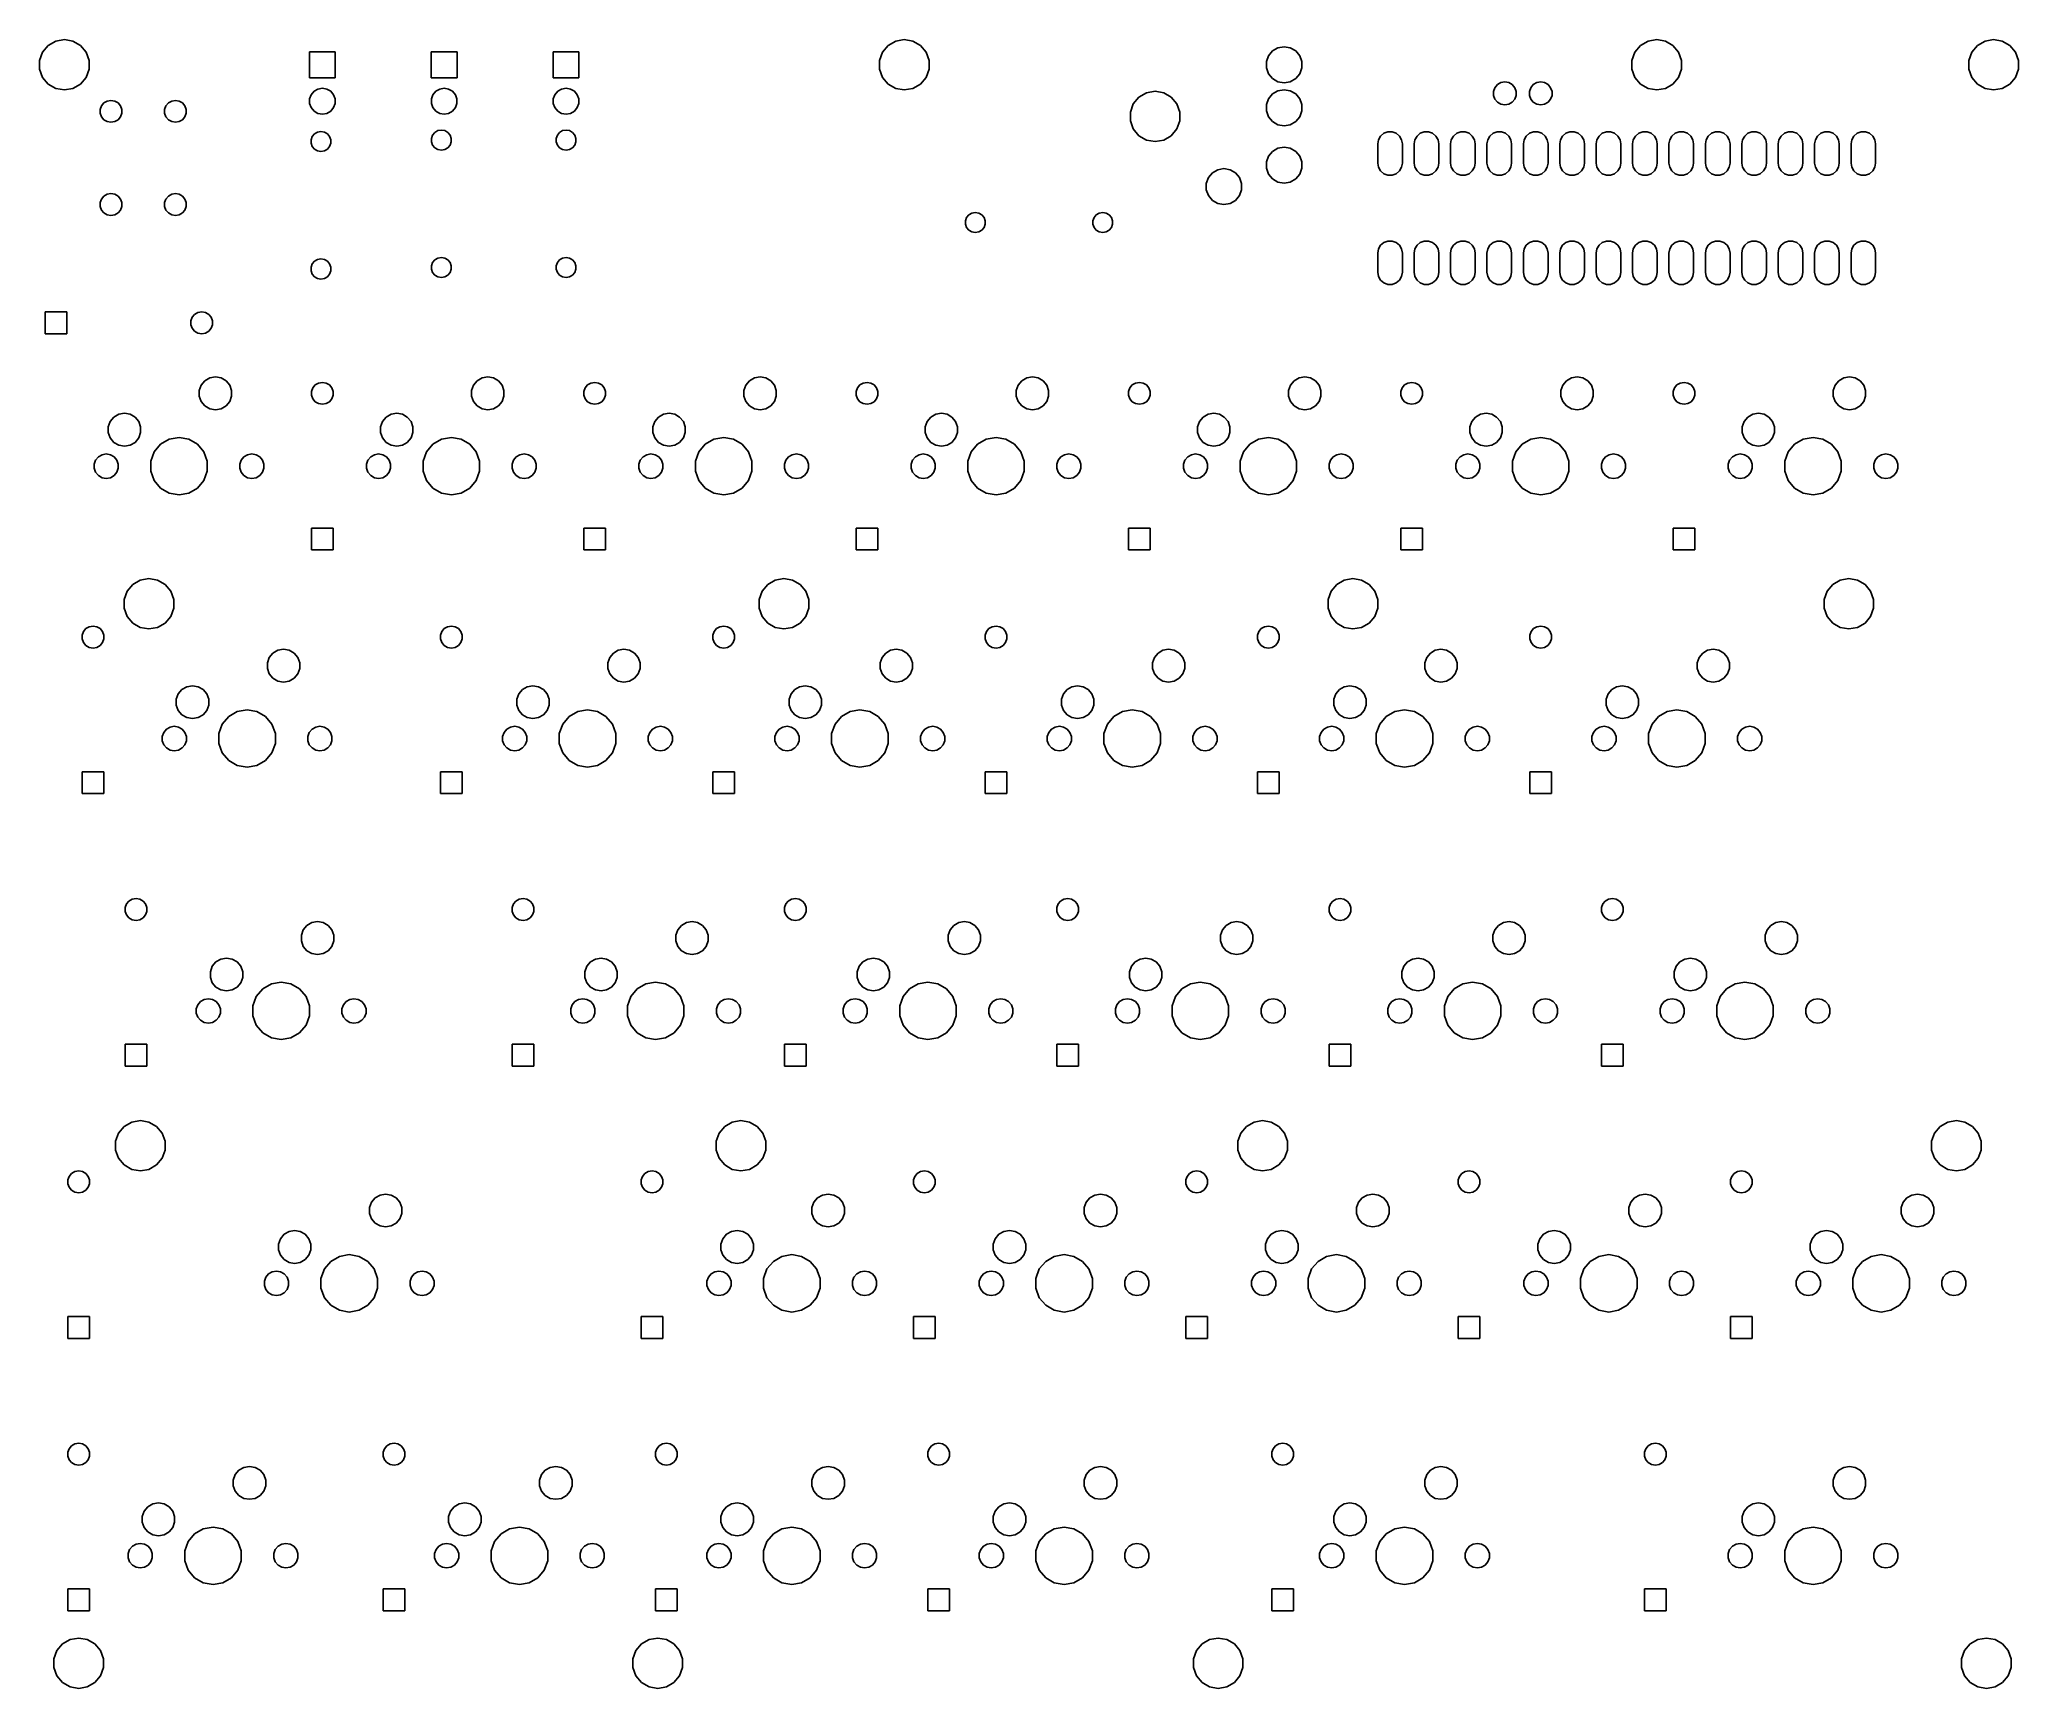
# Model space of a CAD drawing. Extents: x 30 to 168, y -145 to -30.
import ezdxf

# ---------------------------------------------------------------- set-up
doc = ezdxf.new("R2010")
doc.units = 0
doc.header["$MEASUREMENT"] = 0
doc.layers.add('BLACK', color=7, linetype='CONTINUOUS')

msp = doc.modelspace()

# ---------------------------------------------------------------- linework, layer by layer
at = {"layer": 'Black'}
for p, q in [((30.8708, -30.6543), (31.3992, -30.3493)), ((31.3992, -30.3493), (32, -30.2433)), ((32, -30.2433), (32.6008, -30.3493)), ((32.6008, -30.3493), (33.1292, -30.6543)), ((89.4708, -30.6543), (89.9992, -30.3493)), ((89.9992, -30.3493), (90.6, -30.2433)), ((90.6, -30.2433), (91.2008, -30.3493)), ((91.2008, -30.3493), (91.7292, -30.6543)), ((141.971, -30.6543), (142.499, -30.3493)), ((142.499, -30.3493), (143.1, -30.2433)), ((143.1, -30.2433), (143.701, -30.3493)), ((143.701, -30.3493), (144.229, -30.6543)), ((165.471, -30.6543), (165.999, -30.3493)), ((165.999, -30.3493), (166.6, -30.2433)), ((166.6, -30.2433), (167.201, -30.3493)), ((167.201, -30.3493), (167.729, -30.6543)), ((30.27, -31.695), (30.4787, -31.1217)), ((30.27, -32.305), (30.27, -31.695)), ((30.4787, -31.1217), (30.8708, -30.6543)), ((33.1292, -30.6543), (33.5213, -31.1217)), ((33.5213, -31.1217), (33.73, -31.695)), ((33.73, -31.695), (33.73, -32.305)), ((49.1, -32.9), (49.1, -31.1)), ((49.1, -31.1), (50.9, -31.1)), ((50.9, -31.1), (50.9, -32.9)), ((57.6, -32.9), (57.6, -31.1)), ((57.6, -31.1), (59.4, -31.1)), ((59.4, -31.1), (59.4, -32.9)), ((66.1, -32.9), (66.1, -31.1)), ((66.1, -31.1), (67.9, -31.1)), ((67.9, -31.1), (67.9, -32.9)), ((88.87, -31.695), (89.0787, -31.1217)), ((88.87, -32.305), (88.87, -31.695)), ((89.0787, -31.1217), (89.4708, -30.6543)), ((91.7292, -30.6543), (92.1213, -31.1217)), ((92.1213, -31.1217), (92.33, -31.695)), ((92.33, -31.695), (92.33, -32.305)), ((115.864, -31.7821), (116.013, -31.3726)), ((116.013, -31.3726), (116.293, -31.0388)), ((116.293, -31.0388), (116.671, -30.8209)), ((116.671, -30.8209), (117.1, -30.7452)), ((117.1, -30.7452), (117.529, -30.8209)), ((117.529, -30.8209), (117.907, -31.0388)), ((117.907, -31.0388), (118.187, -31.3726)), ((118.187, -31.3726), (118.336, -31.7821)), ((141.37, -31.695), (141.579, -31.1217)), ((141.37, -32.305), (141.37, -31.695)), ((141.579, -31.1217), (141.971, -30.6543)), ((144.229, -30.6543), (144.621, -31.1217)), ((144.621, -31.1217), (144.83, -31.695)), ((144.83, -31.695), (144.83, -32.305)), ((164.87, -31.695), (165.079, -31.1217)), ((164.87, -32.305), (164.87, -31.695)), ((165.079, -31.1217), (165.471, -30.6543)), ((167.729, -30.6543), (168.121, -31.1217)), ((168.121, -31.1217), (168.33, -31.695)), ((168.33, -31.695), (168.33, -32.305)), ((30.4787, -32.8783), (30.27, -32.305)), ((30.8708, -33.3457), (30.4787, -32.8783)), ((33.5213, -32.8783), (33.1292, -33.3457)), ((33.73, -32.305), (33.5213, -32.8783)), ((50.9, -32.9), (49.1, -32.9)), ((59.4, -32.9), (57.6, -32.9)), ((67.9, -32.9), (66.1, -32.9)), ((89.0787, -32.8783), (88.87, -32.305)), ((89.4708, -33.3457), (89.0787, -32.8783)), ((92.1213, -32.8783), (91.7292, -33.3457)), ((92.33, -32.305), (92.1213, -32.8783)), ((115.864, -32.2179), (115.864, -31.7821)), ((116.013, -32.6274), (115.864, -32.2179)), ((116.293, -32.9612), (116.013, -32.6274)), ((116.671, -33.1791), (116.293, -32.9612)), ((117.907, -32.9612), (117.529, -33.1791)), ((118.187, -32.6274), (117.907, -32.9612)), ((118.336, -32.2179), (118.187, -32.6274)), ((118.336, -31.7821), (118.336, -32.2179)), ((141.579, -32.8783), (141.37, -32.305)), ((141.971, -33.3457), (141.579, -32.8783)), ((144.621, -32.8783), (144.229, -33.3457)), ((144.83, -32.305), (144.621, -32.8783)), ((165.079, -32.8783), (164.87, -32.305)), ((165.471, -33.3457), (165.079, -32.8783)), ((168.121, -32.8783), (167.729, -33.3457)), ((168.33, -32.305), (168.121, -32.8783)), ((31.3992, -33.6507), (30.8708, -33.3457)), ((32, -33.7567), (31.3992, -33.6507)), ((32.6008, -33.6507), (32, -33.7567)), ((33.1292, -33.3457), (32.6008, -33.6507)), ((34.9884, -34.5312), (35.25, -34.4851)), ((35.25, -34.4851), (35.5116, -34.5312)), ((39.4884, -34.5312), (39.75, -34.4851)), ((39.75, -34.4851), (40.0116, -34.5312)), ((49.1103, -34.3831), (49.2176, -34.0883)), ((49.1103, -34.6969), (49.1103, -34.3831)), ((49.2176, -34.0883), (49.4193, -33.8479)), ((49.4193, -33.8479), (49.691, -33.691)), ((49.691, -33.691), (50, -33.6366)), ((50, -33.6366), (50.309, -33.691)), ((50.309, -33.691), (50.5807, -33.8479)), ((50.5807, -33.8479), (50.7824, -34.0883)), ((50.7824, -34.0883), (50.8897, -34.3831)), ((50.8897, -34.3831), (50.8897, -34.6969)), ((57.6103, -34.3831), (57.7176, -34.0883)), ((57.6103, -34.6969), (57.6103, -34.3831)), ((57.7176, -34.0883), (57.9193, -33.8479)), ((57.9193, -33.8479), (58.191, -33.691)), ((58.191, -33.691), (58.5, -33.6366)), ((58.5, -33.6366), (58.809, -33.691)), ((58.809, -33.691), (59.0807, -33.8479)), ((59.0807, -33.8479), (59.2824, -34.0883)), ((59.2824, -34.0883), (59.3897, -34.3831)), ((59.3897, -34.3831), (59.3897, -34.6969)), ((66.1103, -34.3831), (66.2176, -34.0883)), ((66.1103, -34.6969), (66.1103, -34.3831)), ((66.2176, -34.0883), (66.4193, -33.8479)), ((66.4193, -33.8479), (66.691, -33.691)), ((66.691, -33.691), (67, -33.6366)), ((67, -33.6366), (67.309, -33.691)), ((67.309, -33.691), (67.5807, -33.8479)), ((67.5807, -33.8479), (67.7824, -34.0883)), ((67.7824, -34.0883), (67.8897, -34.3831)), ((67.8897, -34.3831), (67.8897, -34.6969)), ((89.9992, -33.6507), (89.4708, -33.3457)), ((90.6, -33.7567), (89.9992, -33.6507)), ((91.2008, -33.6507), (90.6, -33.7567)), ((91.7292, -33.3457), (91.2008, -33.6507)), ((106.579, -34.7217), (106.971, -34.2543)), ((106.971, -34.2543), (107.499, -33.9493)), ((107.499, -33.9493), (108.1, -33.8433)), ((108.1, -33.8433), (108.701, -33.9493)), ((108.701, -33.9493), (109.229, -34.2543)), ((109.229, -34.2543), (109.621, -34.7217)), ((115.864, -34.7821), (116.013, -34.3726)), ((116.013, -34.3726), (116.293, -34.0388)), ((116.293, -34.0388), (116.671, -33.8209)), ((117.1, -33.2548), (116.671, -33.1791)), ((116.671, -33.8209), (117.1, -33.7452)), ((117.529, -33.1791), (117.1, -33.2548)), ((117.1, -33.7452), (117.529, -33.8209)), ((117.529, -33.8209), (117.907, -34.0388)), ((117.907, -34.0388), (118.187, -34.3726)), ((118.187, -34.3726), (118.336, -34.7821)), ((131.709, -33.8606), (131.805, -33.5985)), ((131.709, -34.1394), (131.709, -33.8606)), ((131.805, -34.4015), (131.709, -34.1394)), ((131.805, -33.5985), (131.984, -33.3848)), ((131.984, -34.6152), (131.805, -34.4015)), ((131.984, -33.3848), (132.225, -33.2454)), ((132.225, -33.2454), (132.5, -33.1969)), ((132.5, -33.1969), (132.775, -33.2454)), ((132.775, -33.2454), (133.016, -33.3848)), ((133.016, -33.3848), (133.195, -33.5985)), ((133.195, -34.4015), (133.016, -34.6152)), ((133.195, -33.5985), (133.291, -33.8606)), ((133.291, -34.1394), (133.195, -34.4015)), ((133.291, -33.8606), (133.291, -34.1394)), ((134.209, -33.8606), (134.305, -33.5985)), ((134.209, -34.1394), (134.209, -33.8606)), ((134.305, -34.4015), (134.209, -34.1394)), ((134.305, -33.5985), (134.484, -33.3848)), ((134.484, -34.6152), (134.305, -34.4015)), ((134.484, -33.3848), (134.725, -33.2454)), ((134.725, -33.2454), (135, -33.1969)), ((135, -33.1969), (135.275, -33.2454)), ((135.275, -33.2454), (135.516, -33.3848)), ((135.516, -33.3848), (135.695, -33.5985)), ((135.695, -34.4015), (135.516, -34.6152)), ((135.695, -33.5985), (135.791, -33.8606)), ((135.791, -34.1394), (135.695, -34.4015)), ((135.791, -33.8606), (135.791, -34.1394)), ((142.499, -33.6507), (141.971, -33.3457)), ((143.1, -33.7567), (142.499, -33.6507)), ((143.701, -33.6507), (143.1, -33.7567)), ((144.229, -33.3457), (143.701, -33.6507)), ((165.999, -33.6507), (165.471, -33.3457)), ((166.6, -33.7567), (165.999, -33.6507)), ((167.201, -33.6507), (166.6, -33.7567)), ((167.729, -33.3457), (167.201, -33.6507)), ((34.4967, -35.1172), (34.5876, -34.8675)), ((34.4967, -35.3828), (34.4967, -35.1172)), ((34.5876, -35.6325), (34.4967, -35.3828)), ((34.5876, -34.8675), (34.7583, -34.664)), ((34.7583, -35.836), (34.5876, -35.6325)), ((34.7583, -34.664), (34.9884, -34.5312)), ((34.9884, -35.9688), (34.7583, -35.836)), ((35.5116, -34.5312), (35.7417, -34.664)), ((35.7417, -35.836), (35.5116, -35.9688)), ((35.7417, -34.664), (35.9124, -34.8675)), ((35.9124, -35.6325), (35.7417, -35.836)), ((35.9124, -34.8675), (36.0033, -35.1172)), ((36.0033, -35.3828), (35.9124, -35.6325)), ((36.0033, -35.1172), (36.0033, -35.3828)), ((38.9967, -35.1172), (39.0876, -34.8675)), ((38.9967, -35.3828), (38.9967, -35.1172)), ((39.0876, -35.6325), (38.9967, -35.3828)), ((39.0876, -34.8675), (39.2583, -34.664)), ((39.2583, -35.836), (39.0876, -35.6325)), ((39.2583, -34.664), (39.4884, -34.5312)), ((39.4884, -35.9688), (39.2583, -35.836)), ((40.0116, -34.5312), (40.2417, -34.664)), ((40.2417, -35.836), (40.0116, -35.9688)), ((40.2417, -34.664), (40.4124, -34.8675)), ((40.4124, -35.6325), (40.2417, -35.836)), ((40.4124, -34.8675), (40.5033, -35.1172)), ((40.5033, -35.3828), (40.4124, -35.6325)), ((40.5033, -35.1172), (40.5033, -35.3828)), ((49.2176, -34.9917), (49.1103, -34.6969)), ((49.4193, -35.2321), (49.2176, -34.9917)), ((49.691, -35.389), (49.4193, -35.2321)), ((50, -35.4434), (49.691, -35.389)), ((50.309, -35.389), (50, -35.4434)), ((50.5807, -35.2321), (50.309, -35.389)), ((50.7824, -34.9917), (50.5807, -35.2321)), ((50.8897, -34.6969), (50.7824, -34.9917)), ((57.7176, -34.9917), (57.6103, -34.6969)), ((57.9193, -35.2321), (57.7176, -34.9917)), ((58.191, -35.389), (57.9193, -35.2321)), ((58.5, -35.4434), (58.191, -35.389)), ((58.809, -35.389), (58.5, -35.4434)), ((59.0807, -35.2321), (58.809, -35.389)), ((59.2824, -34.9917), (59.0807, -35.2321)), ((59.3897, -34.6969), (59.2824, -34.9917)), ((66.2176, -34.9917), (66.1103, -34.6969)), ((66.4193, -35.2321), (66.2176, -34.9917)), ((66.691, -35.389), (66.4193, -35.2321)), ((67, -35.4434), (66.691, -35.389)), ((67.309, -35.389), (67, -35.4434)), ((67.5807, -35.2321), (67.309, -35.389)), ((67.7824, -34.9917), (67.5807, -35.2321)), ((67.8897, -34.6969), (67.7824, -34.9917)), ((106.37, -35.295), (106.579, -34.7217)), ((106.37, -35.905), (106.37, -35.295)), ((109.621, -34.7217), (109.83, -35.295)), ((109.83, -35.295), (109.83, -35.905)), ((115.864, -35.2179), (115.864, -34.7821)), ((116.013, -35.6274), (115.864, -35.2179)), ((116.293, -35.9612), (116.013, -35.6274)), ((118.187, -35.6274), (117.907, -35.9612)), ((118.336, -35.2179), (118.187, -35.6274)), ((118.336, -34.7821), (118.336, -35.2179)), ((132.225, -34.7546), (131.984, -34.6152)), ((132.5, -34.8031), (132.225, -34.7546)), ((132.775, -34.7546), (132.5, -34.8031)), ((133.016, -34.6152), (132.775, -34.7546)), ((134.725, -34.7546), (134.484, -34.6152)), ((135, -34.8031), (134.725, -34.7546)), ((135.275, -34.7546), (135, -34.8031)), ((135.516, -34.6152), (135.275, -34.7546)), ((35.25, -36.0149), (34.9884, -35.9688)), ((35.5116, -35.9688), (35.25, -36.0149)), ((39.75, -36.0149), (39.4884, -35.9688)), ((40.0116, -35.9688), (39.75, -36.0149)), ((49.2095, -37.2332), (49.2928, -37.0044)), ((49.2095, -37.4768), (49.2095, -37.2332)), ((49.2928, -37.0044), (49.4493, -36.8179)), ((49.4493, -36.8179), (49.6602, -36.6961)), ((49.6602, -36.6961), (49.9, -36.6538)), ((49.9, -36.6538), (50.1398, -36.6961)), ((50.1398, -36.6961), (50.3507, -36.8179)), ((50.3507, -36.8179), (50.5072, -37.0044)), ((50.5072, -37.0044), (50.5905, -37.2332)), ((50.5905, -37.2332), (50.5905, -37.4768)), ((57.6095, -37.1332), (57.6928, -36.9044)), ((57.6095, -37.3768), (57.6095, -37.1332)), ((57.6928, -36.9044), (57.8493, -36.7179)), ((57.8493, -36.7179), (58.0602, -36.5961)), ((58.0602, -36.5961), (58.3, -36.5538)), ((58.3, -36.5538), (58.5398, -36.5961)), ((58.5398, -36.5961), (58.7507, -36.7179)), ((58.7507, -36.7179), (58.9072, -36.9044)), ((58.9072, -36.9044), (58.9905, -37.1332)), ((58.9905, -37.1332), (58.9905, -37.3768)), ((66.3095, -37.1332), (66.3928, -36.9044)), ((66.3095, -37.3768), (66.3095, -37.1332)), ((66.3928, -36.9044), (66.5493, -36.7179)), ((66.5493, -36.7179), (66.7602, -36.5961)), ((66.7602, -36.5961), (67, -36.5538)), ((67, -36.5538), (67.2398, -36.5961)), ((67.2398, -36.5961), (67.4507, -36.7179)), ((67.4507, -36.7179), (67.6072, -36.9044)), ((67.6072, -36.9044), (67.6905, -37.1332)), ((67.6905, -37.1332), (67.6905, -37.3768)), ((106.579, -36.4783), (106.37, -35.905)), ((106.971, -36.9457), (106.579, -36.4783)), ((107.499, -37.2507), (106.971, -36.9457)), ((108.1, -37.3567), (107.499, -37.2507)), ((108.701, -37.2507), (108.1, -37.3567)), ((109.229, -36.9457), (108.701, -37.2507)), ((109.621, -36.4783), (109.229, -36.9457)), ((109.83, -35.905), (109.621, -36.4783)), ((116.671, -36.1791), (116.293, -35.9612)), ((117.1, -36.2548), (116.671, -36.1791)), ((117.529, -36.1791), (117.1, -36.2548)), ((117.907, -35.9612), (117.529, -36.1791)), ((123.63, -37.5238), (123.681, -37.2295)), ((123.681, -37.2295), (123.831, -36.9707)), ((123.831, -36.9707), (124.06, -36.7787)), ((124.06, -36.7787), (124.341, -36.6765)), ((124.341, -36.6765), (124.639, -36.6765)), ((124.639, -36.6765), (124.92, -36.7787)), ((124.92, -36.7787), (125.149, -36.9707)), ((125.149, -36.9707), (125.299, -37.2295)), ((125.299, -37.2295), (125.35, -37.5238)), ((126.17, -37.5238), (126.221, -37.2295)), ((126.221, -37.2295), (126.371, -36.9707)), ((126.371, -36.9707), (126.6, -36.7787)), ((126.6, -36.7787), (126.881, -36.6765)), ((126.881, -36.6765), (127.179, -36.6765)), ((127.179, -36.6765), (127.46, -36.7787)), ((127.46, -36.7787), (127.689, -36.9707)), ((127.689, -36.9707), (127.839, -37.2295)), ((127.839, -37.2295), (127.89, -37.5238)), ((128.71, -37.5238), (128.761, -37.2295)), ((128.761, -37.2295), (128.911, -36.9707)), ((128.911, -36.9707), (129.14, -36.7787)), ((129.14, -36.7787), (129.421, -36.6765)), ((129.421, -36.6765), (129.719, -36.6765)), ((129.719, -36.6765), (130, -36.7787)), ((130, -36.7787), (130.229, -36.9707)), ((130.229, -36.9707), (130.379, -37.2295)), ((130.379, -37.2295), (130.43, -37.5238)), ((131.25, -37.5238), (131.301, -37.2295)), ((131.301, -37.2295), (131.451, -36.9707)), ((131.451, -36.9707), (131.68, -36.7787)), ((131.68, -36.7787), (131.961, -36.6765)), ((131.961, -36.6765), (132.259, -36.6765)), ((132.259, -36.6765), (132.54, -36.7787)), ((132.54, -36.7787), (132.769, -36.9707)), ((132.769, -36.9707), (132.919, -37.2295)), ((132.919, -37.2295), (132.97, -37.5238)), ((133.79, -37.5238), (133.841, -37.2295)), ((133.841, -37.2295), (133.991, -36.9707)), ((133.991, -36.9707), (134.22, -36.7787)), ((134.22, -36.7787), (134.501, -36.6765)), ((134.501, -36.6765), (134.799, -36.6765)), ((134.799, -36.6765), (135.08, -36.7787)), ((135.08, -36.7787), (135.309, -36.9707)), ((135.309, -36.9707), (135.459, -37.2295)), ((135.459, -37.2295), (135.51, -37.5238)), ((136.33, -37.5238), (136.381, -37.2295)), ((136.381, -37.2295), (136.531, -36.9707)), ((136.531, -36.9707), (136.76, -36.7787)), ((136.76, -36.7787), (137.041, -36.6765)), ((137.041, -36.6765), (137.339, -36.6765)), ((137.339, -36.6765), (137.62, -36.7787)), ((137.62, -36.7787), (137.849, -36.9707)), ((137.849, -36.9707), (137.999, -37.2295)), ((137.999, -37.2295), (138.05, -37.5238)), ((138.87, -37.5238), (138.921, -37.2295)), ((138.921, -37.2295), (139.071, -36.9707)), ((139.071, -36.9707), (139.3, -36.7787)), ((139.3, -36.7787), (139.581, -36.6765)), ((139.581, -36.6765), (139.879, -36.6765)), ((139.879, -36.6765), (140.16, -36.7787)), ((140.16, -36.7787), (140.389, -36.9707)), ((140.389, -36.9707), (140.539, -37.2295)), ((140.539, -37.2295), (140.59, -37.5238)), ((141.41, -37.5238), (141.461, -37.2295)), ((141.461, -37.2295), (141.611, -36.9707)), ((141.611, -36.9707), (141.84, -36.7787)), ((141.84, -36.7787), (142.121, -36.6765)), ((142.121, -36.6765), (142.419, -36.6765)), ((142.419, -36.6765), (142.7, -36.7787)), ((142.7, -36.7787), (142.929, -36.9707)), ((142.929, -36.9707), (143.079, -37.2295)), ((143.079, -37.2295), (143.13, -37.5238)), ((143.95, -37.5238), (144.001, -37.2295)), ((144.001, -37.2295), (144.151, -36.9707)), ((144.151, -36.9707), (144.38, -36.7787)), ((144.38, -36.7787), (144.661, -36.6765)), ((144.661, -36.6765), (144.959, -36.6765)), ((144.959, -36.6765), (145.24, -36.7787)), ((145.24, -36.7787), (145.469, -36.9707)), ((145.469, -36.9707), (145.619, -37.2295)), ((145.619, -37.2295), (145.67, -37.5238)), ((146.49, -37.5238), (146.541, -37.2295)), ((146.541, -37.2295), (146.691, -36.9707)), ((146.691, -36.9707), (146.92, -36.7787)), ((146.92, -36.7787), (147.201, -36.6765)), ((147.201, -36.6765), (147.499, -36.6765)), ((147.499, -36.6765), (147.78, -36.7787)), ((147.78, -36.7787), (148.009, -36.9707)), ((148.009, -36.9707), (148.159, -37.2295)), ((148.159, -37.2295), (148.21, -37.5238)), ((149.03, -37.5238), (149.081, -37.2295)), ((149.081, -37.2295), (149.231, -36.9707)), ((149.231, -36.9707), (149.46, -36.7787)), ((149.46, -36.7787), (149.741, -36.6765)), ((149.741, -36.6765), (150.039, -36.6765)), ((150.039, -36.6765), (150.32, -36.7787)), ((150.32, -36.7787), (150.549, -36.9707)), ((150.549, -36.9707), (150.699, -37.2295)), ((150.699, -37.2295), (150.75, -37.5238)), ((151.57, -37.5238), (151.621, -37.2295)), ((151.621, -37.2295), (151.771, -36.9707)), ((151.771, -36.9707), (152, -36.7787)), ((152, -36.7787), (152.281, -36.6765)), ((152.281, -36.6765), (152.579, -36.6765)), ((152.579, -36.6765), (152.86, -36.7787)), ((152.86, -36.7787), (153.089, -36.9707)), ((153.089, -36.9707), (153.239, -37.2295)), ((153.239, -37.2295), (153.29, -37.5238)), ((154.11, -37.5238), (154.161, -37.2295)), ((154.161, -37.2295), (154.311, -36.9707)), ((154.311, -36.9707), (154.54, -36.7787)), ((154.54, -36.7787), (154.821, -36.6765)), ((154.821, -36.6765), (155.119, -36.6765)), ((155.119, -36.6765), (155.4, -36.7787)), ((155.4, -36.7787), (155.629, -36.9707)), ((155.629, -36.9707), (155.779, -37.2295)), ((155.779, -37.2295), (155.83, -37.5238)), ((156.65, -37.5238), (156.701, -37.2295)), ((156.701, -37.2295), (156.851, -36.9707)), ((156.851, -36.9707), (157.08, -36.7787)), ((157.08, -36.7787), (157.361, -36.6765)), ((157.361, -36.6765), (157.659, -36.6765)), ((157.659, -36.6765), (157.94, -36.7787)), ((157.94, -36.7787), (158.169, -36.9707)), ((158.169, -36.9707), (158.319, -37.2295)), ((158.319, -37.2295), (158.37, -37.5238)), ((49.2928, -37.7056), (49.2095, -37.4768)), ((49.4493, -37.8921), (49.2928, -37.7056)), ((49.6602, -38.0139), (49.4493, -37.8921)), ((49.9, -38.0562), (49.6602, -38.0139)), ((50.1398, -38.0139), (49.9, -38.0562)), ((50.3507, -37.8921), (50.1398, -38.0139)), ((50.5072, -37.7056), (50.3507, -37.8921)), ((50.5905, -37.4768), (50.5072, -37.7056)), ((57.6928, -37.6056), (57.6095, -37.3768)), ((57.8493, -37.7921), (57.6928, -37.6056)), ((58.0602, -37.9139), (57.8493, -37.7921)), ((58.3, -37.9562), (58.0602, -37.9139)), ((58.5398, -37.9139), (58.3, -37.9562)), ((58.7507, -37.7921), (58.5398, -37.9139)), ((58.9072, -37.6056), (58.7507, -37.7921)), ((58.9905, -37.3768), (58.9072, -37.6056)), ((66.3928, -37.6056), (66.3095, -37.3768)), ((66.5493, -37.7921), (66.3928, -37.6056)), ((66.7602, -37.9139), (66.5493, -37.7921)), ((67, -37.9562), (66.7602, -37.9139)), ((67.2398, -37.9139), (67, -37.9562)), ((67.4507, -37.7921), (67.2398, -37.9139)), ((67.6072, -37.6056), (67.4507, -37.7921)), ((67.6905, -37.3768), (67.6072, -37.6056)), ((115.864, -38.7821), (116.013, -38.3726)), ((116.013, -38.3726), (116.293, -38.0388)), ((116.293, -38.0388), (116.671, -37.8209)), ((116.671, -37.8209), (117.1, -37.7452)), ((117.1, -37.7452), (117.529, -37.8209)), ((117.529, -37.8209), (117.907, -38.0388)), ((117.907, -38.0388), (118.187, -38.3726)), ((118.187, -38.3726), (118.336, -38.7821)), ((123.63, -38.8562), (123.63, -37.5238)), ((125.35, -37.5238), (125.35, -38.8562)), ((126.17, -38.8562), (126.17, -37.5238)), ((127.89, -37.5238), (127.89, -38.8562)), ((128.71, -38.8562), (128.71, -37.5238)), ((130.43, -37.5238), (130.43, -38.8562)), ((131.25, -38.8562), (131.25, -37.5238)), ((132.97, -37.5238), (132.97, -38.8562)), ((133.79, -38.8562), (133.79, -37.5238)), ((135.51, -37.5238), (135.51, -38.8562)), ((136.33, -38.8562), (136.33, -37.5238)), ((138.05, -37.5238), (138.05, -38.8562)), ((138.87, -38.8562), (138.87, -37.5238)), ((140.59, -37.5238), (140.59, -38.8562)), ((141.41, -38.8562), (141.41, -37.5238)), ((143.13, -37.5238), (143.13, -38.8562)), ((143.95, -38.8562), (143.95, -37.5238)), ((145.67, -37.5238), (145.67, -38.8562)), ((146.49, -38.8562), (146.49, -37.5238)), ((148.21, -37.5238), (148.21, -38.8562)), ((149.03, -38.8562), (149.03, -37.5238)), ((150.75, -37.5238), (150.75, -38.8562)), ((151.57, -38.8562), (151.57, -37.5238)), ((153.29, -37.5238), (153.29, -38.8562)), ((154.11, -38.8562), (154.11, -37.5238)), ((155.83, -37.5238), (155.83, -38.8562)), ((156.65, -38.8562), (156.65, -37.5238)), ((158.37, -37.5238), (158.37, -38.8562)), ((111.664, -40.2821), (111.813, -39.8726)), ((111.813, -39.8726), (112.093, -39.5388)), ((112.093, -39.5388), (112.471, -39.3209)), ((112.471, -39.3209), (112.9, -39.2452)), ((112.9, -39.2452), (113.329, -39.3209)), ((113.329, -39.3209), (113.707, -39.5388)), ((113.707, -39.5388), (113.987, -39.8726)), ((113.987, -39.8726), (114.136, -40.2821)), ((115.864, -39.2179), (115.864, -38.7821)), ((116.013, -39.6274), (115.864, -39.2179)), ((116.293, -39.9612), (116.013, -39.6274)), ((116.671, -40.1791), (116.293, -39.9612)), ((117.907, -39.9612), (117.529, -40.1791)), ((118.187, -39.6274), (117.907, -39.9612)), ((118.336, -39.2179), (118.187, -39.6274)), ((118.336, -38.7821), (118.336, -39.2179)), ((123.681, -39.1505), (123.63, -38.8562)), ((123.831, -39.4093), (123.681, -39.1505)), ((124.06, -39.6013), (123.831, -39.4093)), ((124.341, -39.7035), (124.06, -39.6013)), ((124.639, -39.7035), (124.341, -39.7035)), ((124.92, -39.6013), (124.639, -39.7035)), ((125.149, -39.4093), (124.92, -39.6013)), ((125.299, -39.1505), (125.149, -39.4093)), ((125.35, -38.8562), (125.299, -39.1505)), ((126.221, -39.1505), (126.17, -38.8562)), ((126.371, -39.4093), (126.221, -39.1505)), ((126.6, -39.6013), (126.371, -39.4093)), ((126.881, -39.7035), (126.6, -39.6013)), ((127.179, -39.7035), (126.881, -39.7035)), ((127.46, -39.6013), (127.179, -39.7035)), ((127.689, -39.4093), (127.46, -39.6013)), ((127.839, -39.1505), (127.689, -39.4093)), ((127.89, -38.8562), (127.839, -39.1505)), ((128.761, -39.1505), (128.71, -38.8562)), ((128.911, -39.4093), (128.761, -39.1505)), ((129.14, -39.6013), (128.911, -39.4093)), ((129.421, -39.7035), (129.14, -39.6013)), ((129.719, -39.7035), (129.421, -39.7035)), ((130, -39.6013), (129.719, -39.7035)), ((130.229, -39.4093), (130, -39.6013)), ((130.379, -39.1505), (130.229, -39.4093)), ((130.43, -38.8562), (130.379, -39.1505)), ((131.301, -39.1505), (131.25, -38.8562)), ((131.451, -39.4093), (131.301, -39.1505)), ((131.68, -39.6013), (131.451, -39.4093)), ((131.961, -39.7035), (131.68, -39.6013)), ((132.259, -39.7035), (131.961, -39.7035)), ((132.54, -39.6013), (132.259, -39.7035)), ((132.769, -39.4093), (132.54, -39.6013)), ((132.919, -39.1505), (132.769, -39.4093)), ((132.97, -38.8562), (132.919, -39.1505)), ((133.841, -39.1505), (133.79, -38.8562)), ((133.991, -39.4093), (133.841, -39.1505)), ((134.22, -39.6013), (133.991, -39.4093)), ((134.501, -39.7035), (134.22, -39.6013)), ((134.799, -39.7035), (134.501, -39.7035)), ((135.08, -39.6013), (134.799, -39.7035)), ((135.309, -39.4093), (135.08, -39.6013)), ((135.459, -39.1505), (135.309, -39.4093)), ((135.51, -38.8562), (135.459, -39.1505)), ((136.381, -39.1505), (136.33, -38.8562)), ((136.531, -39.4093), (136.381, -39.1505)), ((136.76, -39.6013), (136.531, -39.4093)), ((137.041, -39.7035), (136.76, -39.6013)), ((137.339, -39.7035), (137.041, -39.7035)), ((137.62, -39.6013), (137.339, -39.7035)), ((137.849, -39.4093), (137.62, -39.6013)), ((137.999, -39.1505), (137.849, -39.4093)), ((138.05, -38.8562), (137.999, -39.1505)), ((138.921, -39.1505), (138.87, -38.8562)), ((139.071, -39.4093), (138.921, -39.1505)), ((139.3, -39.6013), (139.071, -39.4093)), ((139.581, -39.7035), (139.3, -39.6013)), ((139.879, -39.7035), (139.581, -39.7035)), ((140.16, -39.6013), (139.879, -39.7035)), ((140.389, -39.4093), (140.16, -39.6013)), ((140.539, -39.1505), (140.389, -39.4093)), ((140.59, -38.8562), (140.539, -39.1505)), ((141.461, -39.1505), (141.41, -38.8562)), ((141.611, -39.4093), (141.461, -39.1505)), ((141.84, -39.6013), (141.611, -39.4093)), ((142.121, -39.7035), (141.84, -39.6013)), ((142.419, -39.7035), (142.121, -39.7035)), ((142.7, -39.6013), (142.419, -39.7035)), ((142.929, -39.4093), (142.7, -39.6013)), ((143.079, -39.1505), (142.929, -39.4093)), ((143.13, -38.8562), (143.079, -39.1505)), ((144.001, -39.1505), (143.95, -38.8562)), ((144.151, -39.4093), (144.001, -39.1505)), ((144.38, -39.6013), (144.151, -39.4093)), ((144.661, -39.7035), (144.38, -39.6013)), ((144.959, -39.7035), (144.661, -39.7035)), ((145.24, -39.6013), (144.959, -39.7035)), ((145.469, -39.4093), (145.24, -39.6013)), ((145.619, -39.1505), (145.469, -39.4093)), ((145.67, -38.8562), (145.619, -39.1505)), ((146.541, -39.1505), (146.49, -38.8562)), ((146.691, -39.4093), (146.541, -39.1505)), ((146.92, -39.6013), (146.691, -39.4093)), ((147.201, -39.7035), (146.92, -39.6013)), ((147.499, -39.7035), (147.201, -39.7035)), ((147.78, -39.6013), (147.499, -39.7035)), ((148.009, -39.4093), (147.78, -39.6013)), ((148.159, -39.1505), (148.009, -39.4093)), ((148.21, -38.8562), (148.159, -39.1505)), ((149.081, -39.1505), (149.03, -38.8562)), ((149.231, -39.4093), (149.081, -39.1505)), ((149.46, -39.6013), (149.231, -39.4093)), ((149.741, -39.7035), (149.46, -39.6013)), ((150.039, -39.7035), (149.741, -39.7035)), ((150.32, -39.6013), (150.039, -39.7035)), ((150.549, -39.4093), (150.32, -39.6013)), ((150.699, -39.1505), (150.549, -39.4093)), ((150.75, -38.8562), (150.699, -39.1505)), ((151.621, -39.1505), (151.57, -38.8562)), ((151.771, -39.4093), (151.621, -39.1505)), ((152, -39.6013), (151.771, -39.4093)), ((152.281, -39.7035), (152, -39.6013)), ((152.579, -39.7035), (152.281, -39.7035)), ((152.86, -39.6013), (152.579, -39.7035)), ((153.089, -39.4093), (152.86, -39.6013)), ((153.239, -39.1505), (153.089, -39.4093)), ((153.29, -38.8562), (153.239, -39.1505)), ((154.161, -39.1505), (154.11, -38.8562)), ((154.311, -39.4093), (154.161, -39.1505)), ((154.54, -39.6013), (154.311, -39.4093)), ((154.821, -39.7035), (154.54, -39.6013)), ((155.119, -39.7035), (154.821, -39.7035)), ((155.4, -39.6013), (155.119, -39.7035)), ((155.629, -39.4093), (155.4, -39.6013)), ((155.779, -39.1505), (155.629, -39.4093)), ((155.83, -38.8562), (155.779, -39.1505)), ((156.701, -39.1505), (156.65, -38.8562)), ((156.851, -39.4093), (156.701, -39.1505)), ((157.08, -39.6013), (156.851, -39.4093)), ((157.361, -39.7035), (157.08, -39.6013)), ((157.659, -39.7035), (157.361, -39.7035)), ((157.94, -39.6013), (157.659, -39.7035)), ((158.169, -39.4093), (157.94, -39.6013)), ((158.319, -39.1505), (158.169, -39.4093)), ((158.37, -38.8562), (158.319, -39.1505)), ((34.4967, -41.6172), (34.5876, -41.3675)), ((34.5876, -41.3675), (34.7583, -41.164)), ((34.7583, -41.164), (34.9884, -41.0312)), ((34.9884, -41.0312), (35.25, -40.9851)), ((35.25, -40.9851), (35.5116, -41.0312)), ((35.5116, -41.0312), (35.7417, -41.164)), ((35.7417, -41.164), (35.9124, -41.3675)), ((35.9124, -41.3675), (36.0033, -41.6172)), ((38.9967, -41.6172), (39.0876, -41.3675)), ((39.0876, -41.3675), (39.2583, -41.164)), ((39.2583, -41.164), (39.4884, -41.0312)), ((39.4884, -41.0312), (39.75, -40.9851)), ((39.75, -40.9851), (40.0116, -41.0312)), ((40.0116, -41.0312), (40.2417, -41.164)), ((40.2417, -41.164), (40.4124, -41.3675)), ((40.4124, -41.3675), (40.5033, -41.6172)), ((111.664, -40.7179), (111.664, -40.2821)), ((111.813, -41.1274), (111.664, -40.7179)), ((112.093, -41.4612), (111.813, -41.1274)), ((113.987, -41.1274), (113.707, -41.4612)), ((114.136, -40.7179), (113.987, -41.1274)), ((114.136, -40.2821), (114.136, -40.7179)), ((117.1, -40.2548), (116.671, -40.1791)), ((117.529, -40.1791), (117.1, -40.2548)), ((34.4967, -41.8828), (34.4967, -41.6172)), ((34.5876, -42.1325), (34.4967, -41.8828)), ((34.7583, -42.336), (34.5876, -42.1325)), ((34.9884, -42.4688), (34.7583, -42.336)), ((35.25, -42.5149), (34.9884, -42.4688)), ((35.5116, -42.4688), (35.25, -42.5149)), ((35.7417, -42.336), (35.5116, -42.4688)), ((35.9124, -42.1325), (35.7417, -42.336)), ((36.0033, -41.8828), (35.9124, -42.1325)), ((36.0033, -41.6172), (36.0033, -41.8828)), ((38.9967, -41.8828), (38.9967, -41.6172)), ((39.0876, -42.1325), (38.9967, -41.8828)), ((39.2583, -42.336), (39.0876, -42.1325)), ((39.4884, -42.4688), (39.2583, -42.336)), ((39.75, -42.5149), (39.4884, -42.4688)), ((40.0116, -42.4688), (39.75, -42.5149)), ((40.2417, -42.336), (40.0116, -42.4688)), ((40.4124, -42.1325), (40.2417, -42.336)), ((40.5033, -41.8828), (40.4124, -42.1325)), ((40.5033, -41.6172), (40.5033, -41.8828)), ((94.8645, -42.8782), (94.9478, -42.6494)), ((94.9478, -42.6494), (95.1043, -42.4629)), ((95.1043, -42.4629), (95.3152, -42.3411)), ((95.3152, -42.3411), (95.555, -42.2988)), ((95.555, -42.2988), (95.7948, -42.3411)), ((95.7948, -42.3411), (96.0057, -42.4629)), ((96.0057, -42.4629), (96.1622, -42.6494)), ((96.1622, -42.6494), (96.2455, -42.8782)), ((103.754, -42.8782), (103.838, -42.6494)), ((103.838, -42.6494), (103.994, -42.4629)), ((103.994, -42.4629), (104.205, -42.3411)), ((104.205, -42.3411), (104.445, -42.2988)), ((104.445, -42.2988), (104.685, -42.3411)), ((104.685, -42.3411), (104.896, -42.4629)), ((104.896, -42.4629), (105.052, -42.6494)), ((105.052, -42.6494), (105.136, -42.8782)), ((112.471, -41.6791), (112.093, -41.4612)), ((112.9, -41.7548), (112.471, -41.6791)), ((113.329, -41.6791), (112.9, -41.7548)), ((113.707, -41.4612), (113.329, -41.6791)), ((94.8645, -43.1218), (94.8645, -42.8782)), ((94.9478, -43.3506), (94.8645, -43.1218)), ((95.1043, -43.5371), (94.9478, -43.3506)), ((95.3152, -43.6589), (95.1043, -43.5371)), ((95.555, -43.7012), (95.3152, -43.6589)), ((95.7948, -43.6589), (95.555, -43.7012)), ((96.0057, -43.5371), (95.7948, -43.6589)), ((96.1622, -43.3506), (96.0057, -43.5371)), ((96.2455, -43.1218), (96.1622, -43.3506)), ((96.2455, -42.8782), (96.2455, -43.1218)), ((103.754, -43.1218), (103.754, -42.8782)), ((103.838, -43.3506), (103.754, -43.1218)), ((103.994, -43.5371), (103.838, -43.3506)), ((104.205, -43.6589), (103.994, -43.5371)), ((104.445, -43.7012), (104.205, -43.6589)), ((104.685, -43.6589), (104.445, -43.7012)), ((104.896, -43.5371), (104.685, -43.6589)), ((105.052, -43.3506), (104.896, -43.5371)), ((105.136, -43.1218), (105.052, -43.3506)), ((105.136, -42.8782), (105.136, -43.1218)), ((49.6602, -45.5861), (49.9, -45.5438)), ((49.9, -45.5438), (50.1398, -45.5861)), ((57.8493, -45.6079), (58.0602, -45.4861)), ((58.0602, -45.4861), (58.3, -45.4438)), ((58.3, -45.4438), (58.5398, -45.4861)), ((58.5398, -45.4861), (58.7507, -45.6079)), ((66.5493, -45.6079), (66.7602, -45.4861)), ((66.7602, -45.4861), (67, -45.4438)), ((67, -45.4438), (67.2398, -45.4861)), ((67.2398, -45.4861), (67.4507, -45.6079)), ((123.63, -45.1438), (123.681, -44.8495)), ((123.63, -46.4762), (123.63, -45.1438)), ((123.681, -44.8495), (123.831, -44.5907)), ((123.831, -44.5907), (124.06, -44.3987)), ((124.06, -44.3987), (124.341, -44.2965)), ((124.341, -44.2965), (124.639, -44.2965)), ((124.639, -44.2965), (124.92, -44.3987)), ((124.92, -44.3987), (125.149, -44.5907)), ((125.149, -44.5907), (125.299, -44.8495)), ((125.299, -44.8495), (125.35, -45.1438)), ((125.35, -45.1438), (125.35, -46.4762)), ((126.17, -45.1438), (126.221, -44.8495)), ((126.17, -46.4762), (126.17, -45.1438)), ((126.221, -44.8495), (126.371, -44.5907)), ((126.371, -44.5907), (126.6, -44.3987)), ((126.6, -44.3987), (126.881, -44.2965)), ((126.881, -44.2965), (127.179, -44.2965)), ((127.179, -44.2965), (127.46, -44.3987)), ((127.46, -44.3987), (127.689, -44.5907)), ((127.689, -44.5907), (127.839, -44.8495)), ((127.839, -44.8495), (127.89, -45.1438)), ((127.89, -45.1438), (127.89, -46.4762)), ((128.71, -45.1438), (128.761, -44.8495)), ((128.71, -46.4762), (128.71, -45.1438)), ((128.761, -44.8495), (128.911, -44.5907)), ((128.911, -44.5907), (129.14, -44.3987)), ((129.14, -44.3987), (129.421, -44.2965)), ((129.421, -44.2965), (129.719, -44.2965)), ((129.719, -44.2965), (130, -44.3987)), ((130, -44.3987), (130.229, -44.5907)), ((130.229, -44.5907), (130.379, -44.8495)), ((130.379, -44.8495), (130.43, -45.1438)), ((130.43, -45.1438), (130.43, -46.4762)), ((131.25, -45.1438), (131.301, -44.8495)), ((131.25, -46.4762), (131.25, -45.1438)), ((131.301, -44.8495), (131.451, -44.5907)), ((131.451, -44.5907), (131.68, -44.3987)), ((131.68, -44.3987), (131.961, -44.2965)), ((131.961, -44.2965), (132.259, -44.2965)), ((132.259, -44.2965), (132.54, -44.3987)), ((132.54, -44.3987), (132.769, -44.5907)), ((132.769, -44.5907), (132.919, -44.8495)), ((132.919, -44.8495), (132.97, -45.1438)), ((132.97, -45.1438), (132.97, -46.4762)), ((133.79, -45.1438), (133.841, -44.8495)), ((133.79, -46.4762), (133.79, -45.1438)), ((133.841, -44.8495), (133.991, -44.5907)), ((133.991, -44.5907), (134.22, -44.3987)), ((134.22, -44.3987), (134.501, -44.2965)), ((134.501, -44.2965), (134.799, -44.2965)), ((134.799, -44.2965), (135.08, -44.3987)), ((135.08, -44.3987), (135.309, -44.5907)), ((135.309, -44.5907), (135.459, -44.8495)), ((135.459, -44.8495), (135.51, -45.1438)), ((135.51, -45.1438), (135.51, -46.4762)), ((136.33, -45.1438), (136.381, -44.8495)), ((136.33, -46.4762), (136.33, -45.1438)), ((136.381, -44.8495), (136.531, -44.5907)), ((136.531, -44.5907), (136.76, -44.3987)), ((136.76, -44.3987), (137.041, -44.2965)), ((137.041, -44.2965), (137.339, -44.2965)), ((137.339, -44.2965), (137.62, -44.3987)), ((137.62, -44.3987), (137.849, -44.5907)), ((137.849, -44.5907), (137.999, -44.8495)), ((137.999, -44.8495), (138.05, -45.1438)), ((138.05, -45.1438), (138.05, -46.4762)), ((138.87, -45.1438), (138.921, -44.8495)), ((138.87, -46.4762), (138.87, -45.1438)), ((138.921, -44.8495), (139.071, -44.5907)), ((139.071, -44.5907), (139.3, -44.3987)), ((139.3, -44.3987), (139.581, -44.2965)), ((139.581, -44.2965), (139.879, -44.2965)), ((139.879, -44.2965), (140.16, -44.3987)), ((140.16, -44.3987), (140.389, -44.5907)), ((140.389, -44.5907), (140.539, -44.8495)), ((140.539, -44.8495), (140.59, -45.1438)), ((140.59, -45.1438), (140.59, -46.4762)), ((141.41, -45.1438), (141.461, -44.8495)), ((141.41, -46.4762), (141.41, -45.1438)), ((141.461, -44.8495), (141.611, -44.5907)), ((141.611, -44.5907), (141.84, -44.3987)), ((141.84, -44.3987), (142.121, -44.2965)), ((142.121, -44.2965), (142.419, -44.2965)), ((142.419, -44.2965), (142.7, -44.3987)), ((142.7, -44.3987), (142.929, -44.5907)), ((142.929, -44.5907), (143.079, -44.8495)), ((143.079, -44.8495), (143.13, -45.1438)), ((143.13, -45.1438), (143.13, -46.4762)), ((143.95, -45.1438), (144.001, -44.8495)), ((143.95, -46.4762), (143.95, -45.1438)), ((144.001, -44.8495), (144.151, -44.5907)), ((144.151, -44.5907), (144.38, -44.3987)), ((144.38, -44.3987), (144.661, -44.2965)), ((144.661, -44.2965), (144.959, -44.2965)), ((144.959, -44.2965), (145.24, -44.3987)), ((145.24, -44.3987), (145.469, -44.5907)), ((145.469, -44.5907), (145.619, -44.8495)), ((145.619, -44.8495), (145.67, -45.1438)), ((145.67, -45.1438), (145.67, -46.4762)), ((146.49, -45.1438), (146.541, -44.8495)), ((146.49, -46.4762), (146.49, -45.1438)), ((146.541, -44.8495), (146.691, -44.5907)), ((146.691, -44.5907), (146.92, -44.3987)), ((146.92, -44.3987), (147.201, -44.2965)), ((147.201, -44.2965), (147.499, -44.2965)), ((147.499, -44.2965), (147.78, -44.3987)), ((147.78, -44.3987), (148.009, -44.5907)), ((148.009, -44.5907), (148.159, -44.8495)), ((148.159, -44.8495), (148.21, -45.1438)), ((148.21, -45.1438), (148.21, -46.4762)), ((149.03, -45.1438), (149.081, -44.8495)), ((149.03, -46.4762), (149.03, -45.1438)), ((149.081, -44.8495), (149.231, -44.5907)), ((149.231, -44.5907), (149.46, -44.3987)), ((149.46, -44.3987), (149.741, -44.2965)), ((149.741, -44.2965), (150.039, -44.2965)), ((150.039, -44.2965), (150.32, -44.3987)), ((150.32, -44.3987), (150.549, -44.5907)), ((150.549, -44.5907), (150.699, -44.8495)), ((150.699, -44.8495), (150.75, -45.1438)), ((150.75, -45.1438), (150.75, -46.4762)), ((151.57, -45.1438), (151.621, -44.8495)), ((151.57, -46.4762), (151.57, -45.1438)), ((151.621, -44.8495), (151.771, -44.5907)), ((151.771, -44.5907), (152, -44.3987)), ((152, -44.3987), (152.281, -44.2965)), ((152.281, -44.2965), (152.579, -44.2965)), ((152.579, -44.2965), (152.86, -44.3987)), ((152.86, -44.3987), (153.089, -44.5907)), ((153.089, -44.5907), (153.239, -44.8495)), ((153.239, -44.8495), (153.29, -45.1438)), ((153.29, -45.1438), (153.29, -46.4762)), ((154.11, -45.1438), (154.161, -44.8495)), ((154.11, -46.4762), (154.11, -45.1438)), ((154.161, -44.8495), (154.311, -44.5907)), ((154.311, -44.5907), (154.54, -44.3987)), ((154.54, -44.3987), (154.821, -44.2965)), ((154.821, -44.2965), (155.119, -44.2965)), ((155.119, -44.2965), (155.4, -44.3987)), ((155.4, -44.3987), (155.629, -44.5907)), ((155.629, -44.5907), (155.779, -44.8495)), ((155.779, -44.8495), (155.83, -45.1438)), ((155.83, -45.1438), (155.83, -46.4762)), ((156.65, -45.1438), (156.701, -44.8495)), ((156.65, -46.4762), (156.65, -45.1438)), ((156.701, -44.8495), (156.851, -44.5907)), ((156.851, -44.5907), (157.08, -44.3987)), ((157.08, -44.3987), (157.361, -44.2965)), ((157.361, -44.2965), (157.659, -44.2965)), ((157.659, -44.2965), (157.94, -44.3987)), ((157.94, -44.3987), (158.169, -44.5907)), ((158.169, -44.5907), (158.319, -44.8495)), ((158.319, -44.8495), (158.37, -45.1438)), ((158.37, -45.1438), (158.37, -46.4762)), ((49.2095, -46.1232), (49.2928, -45.8944)), ((49.2095, -46.3668), (49.2095, -46.1232)), ((49.2928, -46.5956), (49.2095, -46.3668)), ((49.2928, -45.8944), (49.4493, -45.7079)), ((49.4493, -46.7821), (49.2928, -46.5956)), ((49.4493, -45.7079), (49.6602, -45.5861)), ((49.6602, -46.9039), (49.4493, -46.7821)), ((49.9, -46.9462), (49.6602, -46.9039)), ((50.1398, -46.9039), (49.9, -46.9462)), ((50.1398, -45.5861), (50.3507, -45.7079)), ((50.3507, -46.7821), (50.1398, -46.9039)), ((50.3507, -45.7079), (50.5072, -45.8944)), ((50.5072, -46.5956), (50.3507, -46.7821)), ((50.5072, -45.8944), (50.5905, -46.1232)), ((50.5905, -46.3668), (50.5072, -46.5956)), ((50.5905, -46.1232), (50.5905, -46.3668)), ((57.6095, -46.0232), (57.6928, -45.7944)), ((57.6095, -46.2668), (57.6095, -46.0232)), ((57.6928, -46.4956), (57.6095, -46.2668)), ((57.6928, -45.7944), (57.8493, -45.6079)), ((57.8493, -46.6821), (57.6928, -46.4956)), ((58.0602, -46.8039), (57.8493, -46.6821)), ((58.3, -46.8462), (58.0602, -46.8039)), ((58.5398, -46.8039), (58.3, -46.8462)), ((58.7507, -46.6821), (58.5398, -46.8039)), ((58.7507, -45.6079), (58.9072, -45.7944)), ((58.9072, -46.4956), (58.7507, -46.6821)), ((58.9072, -45.7944), (58.9905, -46.0232)), ((58.9905, -46.2668), (58.9072, -46.4956)), ((58.9905, -46.0232), (58.9905, -46.2668)), ((66.3095, -46.0232), (66.3928, -45.7944)), ((66.3095, -46.2668), (66.3095, -46.0232)), ((66.3928, -46.4956), (66.3095, -46.2668)), ((66.3928, -45.7944), (66.5493, -45.6079)), ((66.5493, -46.6821), (66.3928, -46.4956)), ((66.7602, -46.8039), (66.5493, -46.6821)), ((67, -46.8462), (66.7602, -46.8039)), ((67.2398, -46.8039), (67, -46.8462)), ((67.4507, -46.6821), (67.2398, -46.8039)), ((67.4507, -45.6079), (67.6072, -45.7944)), ((67.6072, -46.4956), (67.4507, -46.6821)), ((67.6072, -45.7944), (67.6905, -46.0232)), ((67.6905, -46.2668), (67.6072, -46.4956)), ((67.6905, -46.0232), (67.6905, -46.2668)), ((123.681, -46.7705), (123.63, -46.4762)), ((123.831, -47.0293), (123.681, -46.7705)), ((125.299, -46.7705), (125.149, -47.0293)), ((125.35, -46.4762), (125.299, -46.7705)), ((126.221, -46.7705), (126.17, -46.4762)), ((126.371, -47.0293), (126.221, -46.7705)), ((127.839, -46.7705), (127.689, -47.0293)), ((127.89, -46.4762), (127.839, -46.7705)), ((128.761, -46.7705), (128.71, -46.4762)), ((128.911, -47.0293), (128.761, -46.7705)), ((130.379, -46.7705), (130.229, -47.0293)), ((130.43, -46.4762), (130.379, -46.7705)), ((131.301, -46.7705), (131.25, -46.4762)), ((131.451, -47.0293), (131.301, -46.7705)), ((132.919, -46.7705), (132.769, -47.0293)), ((132.97, -46.4762), (132.919, -46.7705)), ((133.841, -46.7705), (133.79, -46.4762)), ((133.991, -47.0293), (133.841, -46.7705)), ((135.459, -46.7705), (135.309, -47.0293)), ((135.51, -46.4762), (135.459, -46.7705)), ((136.381, -46.7705), (136.33, -46.4762)), ((136.531, -47.0293), (136.381, -46.7705)), ((137.999, -46.7705), (137.849, -47.0293)), ((138.05, -46.4762), (137.999, -46.7705)), ((138.921, -46.7705), (138.87, -46.4762)), ((139.071, -47.0293), (138.921, -46.7705)), ((140.539, -46.7705), (140.389, -47.0293)), ((140.59, -46.4762), (140.539, -46.7705)), ((141.461, -46.7705), (141.41, -46.4762)), ((141.611, -47.0293), (141.461, -46.7705)), ((143.079, -46.7705), (142.929, -47.0293)), ((143.13, -46.4762), (143.079, -46.7705)), ((144.001, -46.7705), (143.95, -46.4762)), ((144.151, -47.0293), (144.001, -46.7705)), ((145.619, -46.7705), (145.469, -47.0293)), ((145.67, -46.4762), (145.619, -46.7705)), ((146.541, -46.7705), (146.49, -46.4762)), ((146.691, -47.0293), (146.541, -46.7705)), ((148.159, -46.7705), (148.009, -47.0293)), ((148.21, -46.4762), (148.159, -46.7705)), ((149.081, -46.7705), (149.03, -46.4762)), ((149.231, -47.0293), (149.081, -46.7705)), ((150.699, -46.7705), (150.549, -47.0293)), ((150.75, -46.4762), (150.699, -46.7705)), ((151.621, -46.7705), (151.57, -46.4762)), ((151.771, -47.0293), (151.621, -46.7705)), ((153.239, -46.7705), (153.089, -47.0293)), ((153.29, -46.4762), (153.239, -46.7705)), ((154.161, -46.7705), (154.11, -46.4762)), ((154.311, -47.0293), (154.161, -46.7705)), ((155.779, -46.7705), (155.629, -47.0293)), ((155.83, -46.4762), (155.779, -46.7705)), ((156.701, -46.7705), (156.65, -46.4762)), ((156.851, -47.0293), (156.701, -46.7705)), ((158.319, -46.7705), (158.169, -47.0293)), ((158.37, -46.4762), (158.319, -46.7705)), ((124.06, -47.2213), (123.831, -47.0293)), ((124.341, -47.3235), (124.06, -47.2213)), ((124.639, -47.3235), (124.341, -47.3235)), ((124.92, -47.2213), (124.639, -47.3235)), ((125.149, -47.0293), (124.92, -47.2213)), ((126.6, -47.2213), (126.371, -47.0293)), ((126.881, -47.3235), (126.6, -47.2213)), ((127.179, -47.3235), (126.881, -47.3235)), ((127.46, -47.2213), (127.179, -47.3235)), ((127.689, -47.0293), (127.46, -47.2213)), ((129.14, -47.2213), (128.911, -47.0293)), ((129.421, -47.3235), (129.14, -47.2213)), ((129.719, -47.3235), (129.421, -47.3235)), ((130, -47.2213), (129.719, -47.3235)), ((130.229, -47.0293), (130, -47.2213)), ((131.68, -47.2213), (131.451, -47.0293)), ((131.961, -47.3235), (131.68, -47.2213)), ((132.259, -47.3235), (131.961, -47.3235)), ((132.54, -47.2213), (132.259, -47.3235)), ((132.769, -47.0293), (132.54, -47.2213)), ((134.22, -47.2213), (133.991, -47.0293)), ((134.501, -47.3235), (134.22, -47.2213)), ((134.799, -47.3235), (134.501, -47.3235)), ((135.08, -47.2213), (134.799, -47.3235)), ((135.309, -47.0293), (135.08, -47.2213)), ((136.76, -47.2213), (136.531, -47.0293)), ((137.041, -47.3235), (136.76, -47.2213)), ((137.339, -47.3235), (137.041, -47.3235)), ((137.62, -47.2213), (137.339, -47.3235)), ((137.849, -47.0293), (137.62, -47.2213)), ((139.3, -47.2213), (139.071, -47.0293)), ((139.581, -47.3235), (139.3, -47.2213)), ((139.879, -47.3235), (139.581, -47.3235)), ((140.16, -47.2213), (139.879, -47.3235)), ((140.389, -47.0293), (140.16, -47.2213)), ((141.84, -47.2213), (141.611, -47.0293)), ((142.121, -47.3235), (141.84, -47.2213)), ((142.419, -47.3235), (142.121, -47.3235)), ((142.7, -47.2213), (142.419, -47.3235)), ((142.929, -47.0293), (142.7, -47.2213)), ((144.38, -47.2213), (144.151, -47.0293)), ((144.661, -47.3235), (144.38, -47.2213)), ((144.959, -47.3235), (144.661, -47.3235)), ((145.24, -47.2213), (144.959, -47.3235)), ((145.469, -47.0293), (145.24, -47.2213)), ((146.92, -47.2213), (146.691, -47.0293)), ((147.201, -47.3235), (146.92, -47.2213)), ((147.499, -47.3235), (147.201, -47.3235)), ((147.78, -47.2213), (147.499, -47.3235)), ((148.009, -47.0293), (147.78, -47.2213)), ((149.46, -47.2213), (149.231, -47.0293)), ((149.741, -47.3235), (149.46, -47.2213)), ((150.039, -47.3235), (149.741, -47.3235)), ((150.32, -47.2213), (150.039, -47.3235)), ((150.549, -47.0293), (150.32, -47.2213)), ((152, -47.2213), (151.771, -47.0293)), ((152.281, -47.3235), (152, -47.2213)), ((152.579, -47.3235), (152.281, -47.3235)), ((152.86, -47.2213), (152.579, -47.3235)), ((153.089, -47.0293), (152.86, -47.2213)), ((154.54, -47.2213), (154.311, -47.0293)), ((154.821, -47.3235), (154.54, -47.2213)), ((155.119, -47.3235), (154.821, -47.3235)), ((155.4, -47.2213), (155.119, -47.3235)), ((155.629, -47.0293), (155.4, -47.2213)), ((157.08, -47.2213), (156.851, -47.0293)), ((157.361, -47.3235), (157.08, -47.2213)), ((157.659, -47.3235), (157.361, -47.3235)), ((157.94, -47.2213), (157.659, -47.3235)), ((158.169, -47.0293), (157.94, -47.2213)), ((30.658, -50.762), (30.658, -49.238)), ((30.658, -49.238), (32.182, -49.238)), ((32.182, -49.238), (32.182, -50.762)), ((40.8267, -49.8672), (40.9176, -49.6175)), ((40.9176, -49.6175), (41.0883, -49.414)), ((41.0883, -49.414), (41.3184, -49.2812)), ((41.3184, -49.2812), (41.58, -49.2351)), ((41.58, -49.2351), (41.8416, -49.2812)), ((41.8416, -49.2812), (42.0717, -49.414)), ((42.0717, -49.414), (42.2424, -49.6175)), ((42.2424, -49.6175), (42.3333, -49.8672)), ((32.182, -50.762), (30.658, -50.762)), ((40.8267, -50.1328), (40.8267, -49.8672)), ((40.9176, -50.3825), (40.8267, -50.1328)), ((41.0883, -50.586), (40.9176, -50.3825)), ((41.3184, -50.7188), (41.0883, -50.586)), ((41.58, -50.7649), (41.3184, -50.7188)), ((41.8416, -50.7188), (41.58, -50.7649)), ((42.0717, -50.586), (41.8416, -50.7188)), ((42.2424, -50.3825), (42.0717, -50.586)), ((42.3333, -50.1328), (42.2424, -50.3825)), ((42.3333, -49.8672), (42.3333, -50.1328)), ((41.8025, -54.0411), (42.1476, -53.8418)), ((42.1476, -53.8418), (42.54, -53.7726)), ((42.54, -53.7726), (42.9324, -53.8418)), ((42.9324, -53.8418), (43.2775, -54.0411)), ((60.8025, -54.0411), (61.1476, -53.8418)), ((61.1476, -53.8418), (61.54, -53.7726)), ((61.54, -53.7726), (61.9324, -53.8418)), ((61.9324, -53.8418), (62.2775, -54.0411)), ((79.8025, -54.0411), (80.1476, -53.8418)), ((80.1476, -53.8418), (80.54, -53.7726)), ((80.54, -53.7726), (80.9324, -53.8418)), ((80.9324, -53.8418), (81.2775, -54.0411)), ((98.8025, -54.0411), (99.1476, -53.8418)), ((99.1476, -53.8418), (99.54, -53.7726)), ((99.54, -53.7726), (99.9324, -53.8418)), ((99.9324, -53.8418), (100.278, -54.0411)), ((117.802, -54.0411), (118.148, -53.8418)), ((118.148, -53.8418), (118.54, -53.7726)), ((118.54, -53.7726), (118.932, -53.8418)), ((118.932, -53.8418), (119.278, -54.0411)), ((136.802, -54.0411), (137.148, -53.8418)), ((137.148, -53.8418), (137.54, -53.7726)), ((137.54, -53.7726), (137.932, -53.8418)), ((137.932, -53.8418), (138.278, -54.0411)), ((155.802, -54.0411), (156.148, -53.8418)), ((156.148, -53.8418), (156.54, -53.7726)), ((156.54, -53.7726), (156.932, -53.8418)), ((156.932, -53.8418), (157.278, -54.0411)), ((41.4101, -54.7208), (41.5464, -54.3463)), ((41.4101, -55.1192), (41.4101, -54.7208)), ((41.5464, -55.4937), (41.4101, -55.1192)), ((41.5464, -54.3463), (41.8025, -54.0411)), ((43.2775, -54.0411), (43.5336, -54.3463)), ((43.5336, -54.3463), (43.6699, -54.7208)), ((43.6699, -55.1192), (43.5336, -55.4937)), ((43.6699, -54.7208), (43.6699, -55.1192)), ((49.2467, -54.7872), (49.3376, -54.5375)), ((49.2467, -55.0528), (49.2467, -54.7872)), ((49.3376, -55.3025), (49.2467, -55.0528)), ((49.3376, -54.5375), (49.5083, -54.334)), ((49.5083, -54.334), (49.7384, -54.2012)), ((49.7384, -54.2012), (50, -54.1551)), ((50, -54.1551), (50.2616, -54.2012)), ((50.2616, -54.2012), (50.4917, -54.334)), ((50.4917, -54.334), (50.6624, -54.5375)), ((50.6624, -54.5375), (50.7533, -54.7872)), ((50.7533, -55.0528), (50.6624, -55.3025)), ((50.7533, -54.7872), (50.7533, -55.0528)), ((60.4101, -54.7208), (60.5464, -54.3463)), ((60.4101, -55.1192), (60.4101, -54.7208)), ((60.5464, -55.4937), (60.4101, -55.1192)), ((60.5464, -54.3463), (60.8025, -54.0411)), ((62.2775, -54.0411), (62.5336, -54.3463)), ((62.5336, -54.3463), (62.6699, -54.7208)), ((62.6699, -55.1192), (62.5336, -55.4937)), ((62.6699, -54.7208), (62.6699, -55.1192)), ((68.2467, -54.7872), (68.3376, -54.5375)), ((68.2467, -55.0528), (68.2467, -54.7872)), ((68.3376, -55.3025), (68.2467, -55.0528)), ((68.3376, -54.5375), (68.5083, -54.334)), ((68.5083, -54.334), (68.7384, -54.2012)), ((68.7384, -54.2012), (69, -54.1551)), ((69, -54.1551), (69.2616, -54.2012)), ((69.2616, -54.2012), (69.4917, -54.334)), ((69.4917, -54.334), (69.6624, -54.5375)), ((69.6624, -54.5375), (69.7533, -54.7872)), ((69.7533, -55.0528), (69.6624, -55.3025)), ((69.7533, -54.7872), (69.7533, -55.0528)), ((79.4101, -54.7208), (79.5464, -54.3463)), ((79.4101, -55.1192), (79.4101, -54.7208)), ((79.5464, -55.4937), (79.4101, -55.1192)), ((79.5464, -54.3463), (79.8025, -54.0411)), ((81.2775, -54.0411), (81.5336, -54.3463)), ((81.5336, -54.3463), (81.6699, -54.7208)), ((81.6699, -55.1192), (81.5336, -55.4937)), ((81.6699, -54.7208), (81.6699, -55.1192)), ((87.2467, -54.7872), (87.3376, -54.5375)), ((87.2467, -55.0528), (87.2467, -54.7872)), ((87.3376, -55.3025), (87.2467, -55.0528)), ((87.3376, -54.5375), (87.5083, -54.334)), ((87.5083, -54.334), (87.7384, -54.2012)), ((87.7384, -54.2012), (88, -54.1551)), ((88, -54.1551), (88.2616, -54.2012)), ((88.2616, -54.2012), (88.4917, -54.334)), ((88.4917, -54.334), (88.6624, -54.5375)), ((88.6624, -54.5375), (88.7533, -54.7872)), ((88.7533, -55.0528), (88.6624, -55.3025)), ((88.7533, -54.7872), (88.7533, -55.0528)), ((98.4101, -54.7208), (98.5464, -54.3463)), ((98.4101, -55.1192), (98.4101, -54.7208)), ((98.5464, -55.4937), (98.4101, -55.1192)), ((98.5464, -54.3463), (98.8025, -54.0411)), ((100.278, -54.0411), (100.534, -54.3463)), ((100.534, -54.3463), (100.67, -54.7208)), ((100.67, -55.1192), (100.534, -55.4937)), ((100.67, -54.7208), (100.67, -55.1192)), ((106.247, -54.7872), (106.338, -54.5375)), ((106.247, -55.0528), (106.247, -54.7872)), ((106.338, -55.3025), (106.247, -55.0528)), ((106.338, -54.5375), (106.508, -54.334)), ((106.508, -54.334), (106.738, -54.2012)), ((106.738, -54.2012), (107, -54.1551)), ((107, -54.1551), (107.262, -54.2012)), ((107.262, -54.2012), (107.492, -54.334)), ((107.492, -54.334), (107.662, -54.5375)), ((107.662, -54.5375), (107.753, -54.7872)), ((107.753, -55.0528), (107.662, -55.3025)), ((107.753, -54.7872), (107.753, -55.0528)), ((117.41, -54.7208), (117.546, -54.3463)), ((117.41, -55.1192), (117.41, -54.7208)), ((117.546, -55.4937), (117.41, -55.1192)), ((117.546, -54.3463), (117.802, -54.0411)), ((119.278, -54.0411), (119.534, -54.3463)), ((119.534, -54.3463), (119.67, -54.7208)), ((119.67, -55.1192), (119.534, -55.4937)), ((119.67, -54.7208), (119.67, -55.1192)), ((125.247, -54.7872), (125.338, -54.5375)), ((125.247, -55.0528), (125.247, -54.7872)), ((125.338, -55.3025), (125.247, -55.0528)), ((125.338, -54.5375), (125.508, -54.334)), ((125.508, -54.334), (125.738, -54.2012)), ((125.738, -54.2012), (126, -54.1551)), ((126, -54.1551), (126.262, -54.2012)), ((126.262, -54.2012), (126.492, -54.334)), ((126.492, -54.334), (126.662, -54.5375)), ((126.662, -54.5375), (126.753, -54.7872)), ((126.753, -55.0528), (126.662, -55.3025)), ((126.753, -54.7872), (126.753, -55.0528)), ((136.41, -54.7208), (136.546, -54.3463)), ((136.41, -55.1192), (136.41, -54.7208)), ((136.546, -55.4937), (136.41, -55.1192)), ((136.546, -54.3463), (136.802, -54.0411)), ((138.278, -54.0411), (138.534, -54.3463)), ((138.534, -54.3463), (138.67, -54.7208)), ((138.67, -55.1192), (138.534, -55.4937)), ((138.67, -54.7208), (138.67, -55.1192)), ((144.247, -54.7872), (144.338, -54.5375)), ((144.247, -55.0528), (144.247, -54.7872)), ((144.338, -55.3025), (144.247, -55.0528)), ((144.338, -54.5375), (144.508, -54.334)), ((144.508, -54.334), (144.738, -54.2012)), ((144.738, -54.2012), (145, -54.1551)), ((145, -54.1551), (145.262, -54.2012)), ((145.262, -54.2012), (145.492, -54.334)), ((145.492, -54.334), (145.662, -54.5375)), ((145.662, -54.5375), (145.753, -54.7872)), ((145.753, -55.0528), (145.662, -55.3025)), ((145.753, -54.7872), (145.753, -55.0528)), ((155.41, -54.7208), (155.546, -54.3463)), ((155.41, -55.1192), (155.41, -54.7208)), ((155.546, -55.4937), (155.41, -55.1192)), ((155.546, -54.3463), (155.802, -54.0411)), ((157.278, -54.0411), (157.534, -54.3463)), ((157.534, -54.3463), (157.67, -54.7208)), ((157.67, -55.1192), (157.534, -55.4937)), ((157.67, -54.7208), (157.67, -55.1192)), ((35.1964, -56.8863), (35.4525, -56.5811)), ((35.4525, -56.5811), (35.7976, -56.3818)), ((35.7976, -56.3818), (36.19, -56.3126)), ((36.19, -56.3126), (36.5824, -56.3818)), ((36.5824, -56.3818), (36.9275, -56.5811)), ((36.9275, -56.5811), (37.1836, -56.8863)), ((41.8025, -55.7989), (41.5464, -55.4937)), ((42.1476, -55.9982), (41.8025, -55.7989)), ((42.54, -56.0674), (42.1476, -55.9982)), ((42.9324, -55.9982), (42.54, -56.0674)), ((43.2775, -55.7989), (42.9324, -55.9982)), ((43.5336, -55.4937), (43.2775, -55.7989)), ((49.5083, -55.506), (49.3376, -55.3025)), ((49.7384, -55.6388), (49.5083, -55.506)), ((50, -55.6849), (49.7384, -55.6388)), ((50.2616, -55.6388), (50, -55.6849)), ((50.4917, -55.506), (50.2616, -55.6388)), ((50.6624, -55.3025), (50.4917, -55.506)), ((54.1964, -56.8863), (54.4525, -56.5811)), ((54.4525, -56.5811), (54.7976, -56.3818)), ((54.7976, -56.3818), (55.19, -56.3126)), ((55.19, -56.3126), (55.5824, -56.3818)), ((55.5824, -56.3818), (55.9275, -56.5811)), ((55.9275, -56.5811), (56.1836, -56.8863)), ((60.8025, -55.7989), (60.5464, -55.4937)), ((61.1476, -55.9982), (60.8025, -55.7989)), ((61.54, -56.0674), (61.1476, -55.9982)), ((61.9324, -55.9982), (61.54, -56.0674)), ((62.2775, -55.7989), (61.9324, -55.9982)), ((62.5336, -55.4937), (62.2775, -55.7989)), ((68.5083, -55.506), (68.3376, -55.3025)), ((68.7384, -55.6388), (68.5083, -55.506)), ((69, -55.6849), (68.7384, -55.6388)), ((69.2616, -55.6388), (69, -55.6849)), ((69.4917, -55.506), (69.2616, -55.6388)), ((69.6624, -55.3025), (69.4917, -55.506)), ((73.1964, -56.8863), (73.4525, -56.5811)), ((73.4525, -56.5811), (73.7976, -56.3818)), ((73.7976, -56.3818), (74.19, -56.3126)), ((74.19, -56.3126), (74.5824, -56.3818)), ((74.5824, -56.3818), (74.9275, -56.5811)), ((74.9275, -56.5811), (75.1836, -56.8863)), ((79.8025, -55.7989), (79.5464, -55.4937)), ((80.1476, -55.9982), (79.8025, -55.7989)), ((80.54, -56.0674), (80.1476, -55.9982)), ((80.9324, -55.9982), (80.54, -56.0674)), ((81.2775, -55.7989), (80.9324, -55.9982)), ((81.5336, -55.4937), (81.2775, -55.7989)), ((87.5083, -55.506), (87.3376, -55.3025)), ((87.7384, -55.6388), (87.5083, -55.506)), ((88, -55.6849), (87.7384, -55.6388)), ((88.2616, -55.6388), (88, -55.6849)), ((88.4917, -55.506), (88.2616, -55.6388)), ((88.6624, -55.3025), (88.4917, -55.506)), ((92.1964, -56.8863), (92.4525, -56.5811)), ((92.4525, -56.5811), (92.7976, -56.3818)), ((92.7976, -56.3818), (93.19, -56.3126)), ((93.19, -56.3126), (93.5824, -56.3818)), ((93.5824, -56.3818), (93.9275, -56.5811)), ((93.9275, -56.5811), (94.1836, -56.8863)), ((98.8025, -55.7989), (98.5464, -55.4937)), ((99.1476, -55.9982), (98.8025, -55.7989)), ((99.54, -56.0674), (99.1476, -55.9982)), ((99.9324, -55.9982), (99.54, -56.0674)), ((100.278, -55.7989), (99.9324, -55.9982)), ((100.534, -55.4937), (100.278, -55.7989)), ((106.508, -55.506), (106.338, -55.3025)), ((106.738, -55.6388), (106.508, -55.506)), ((107, -55.6849), (106.738, -55.6388)), ((107.262, -55.6388), (107, -55.6849)), ((107.492, -55.506), (107.262, -55.6388)), ((107.662, -55.3025), (107.492, -55.506)), ((111.196, -56.8863), (111.452, -56.5811)), ((111.452, -56.5811), (111.798, -56.3818)), ((111.798, -56.3818), (112.19, -56.3126)), ((112.19, -56.3126), (112.582, -56.3818)), ((112.582, -56.3818), (112.928, -56.5811)), ((112.928, -56.5811), (113.184, -56.8863)), ((117.802, -55.7989), (117.546, -55.4937)), ((118.148, -55.9982), (117.802, -55.7989)), ((118.54, -56.0674), (118.148, -55.9982)), ((118.932, -55.9982), (118.54, -56.0674)), ((119.278, -55.7989), (118.932, -55.9982)), ((119.534, -55.4937), (119.278, -55.7989)), ((125.508, -55.506), (125.338, -55.3025)), ((125.738, -55.6388), (125.508, -55.506)), ((126, -55.6849), (125.738, -55.6388)), ((126.262, -55.6388), (126, -55.6849)), ((126.492, -55.506), (126.262, -55.6388)), ((126.662, -55.3025), (126.492, -55.506)), ((130.196, -56.8863), (130.452, -56.5811)), ((130.452, -56.5811), (130.798, -56.3818)), ((130.798, -56.3818), (131.19, -56.3126)), ((131.19, -56.3126), (131.582, -56.3818)), ((131.582, -56.3818), (131.928, -56.5811)), ((131.928, -56.5811), (132.184, -56.8863)), ((136.802, -55.7989), (136.546, -55.4937)), ((137.148, -55.9982), (136.802, -55.7989)), ((137.54, -56.0674), (137.148, -55.9982)), ((137.932, -55.9982), (137.54, -56.0674)), ((138.278, -55.7989), (137.932, -55.9982)), ((138.534, -55.4937), (138.278, -55.7989)), ((144.508, -55.506), (144.338, -55.3025)), ((144.738, -55.6388), (144.508, -55.506)), ((145, -55.6849), (144.738, -55.6388)), ((145.262, -55.6388), (145, -55.6849)), ((145.492, -55.506), (145.262, -55.6388)), ((145.662, -55.3025), (145.492, -55.506)), ((149.196, -56.8863), (149.452, -56.5811)), ((149.452, -56.5811), (149.798, -56.3818)), ((149.798, -56.3818), (150.19, -56.3126)), ((150.19, -56.3126), (150.582, -56.3818)), ((150.582, -56.3818), (150.928, -56.5811)), ((150.928, -56.5811), (151.184, -56.8863)), ((155.802, -55.7989), (155.546, -55.4937)), ((156.148, -55.9982), (155.802, -55.7989)), ((156.54, -56.0674), (156.148, -55.9982)), ((156.932, -55.9982), (156.54, -56.0674)), ((157.278, -55.7989), (156.932, -55.9982)), ((157.534, -55.4937), (157.278, -55.7989)), ((35.0601, -57.2608), (35.1964, -56.8863)), ((35.0601, -57.6592), (35.0601, -57.2608)), ((35.1964, -58.0337), (35.0601, -57.6592)), ((37.1836, -56.8863), (37.3199, -57.2608)), ((37.3199, -57.6592), (37.1836, -58.0337)), ((37.3199, -57.2608), (37.3199, -57.6592)), ((54.0601, -57.2608), (54.1964, -56.8863)), ((54.0601, -57.6592), (54.0601, -57.2608)), ((54.1964, -58.0337), (54.0601, -57.6592)), ((56.1836, -56.8863), (56.3199, -57.2608)), ((56.3199, -57.6592), (56.1836, -58.0337)), ((56.3199, -57.2608), (56.3199, -57.6592)), ((73.0601, -57.2608), (73.1964, -56.8863)), ((73.0601, -57.6592), (73.0601, -57.2608)), ((73.1964, -58.0337), (73.0601, -57.6592)), ((75.1836, -56.8863), (75.3199, -57.2608)), ((75.3199, -57.6592), (75.1836, -58.0337)), ((75.3199, -57.2608), (75.3199, -57.6592)), ((92.0601, -57.2608), (92.1964, -56.8863)), ((92.0601, -57.6592), (92.0601, -57.2608)), ((92.1964, -58.0337), (92.0601, -57.6592)), ((94.1836, -56.8863), (94.3199, -57.2608)), ((94.3199, -57.6592), (94.1836, -58.0337)), ((94.3199, -57.2608), (94.3199, -57.6592)), ((111.06, -57.2608), (111.196, -56.8863)), ((111.06, -57.6592), (111.06, -57.2608)), ((111.196, -58.0337), (111.06, -57.6592)), ((113.184, -56.8863), (113.32, -57.2608)), ((113.32, -57.6592), (113.184, -58.0337)), ((113.32, -57.2608), (113.32, -57.6592)), ((130.06, -57.2608), (130.196, -56.8863)), ((130.06, -57.6592), (130.06, -57.2608)), ((130.196, -58.0337), (130.06, -57.6592)), ((132.184, -56.8863), (132.32, -57.2608)), ((132.32, -57.6592), (132.184, -58.0337)), ((132.32, -57.2608), (132.32, -57.6592)), ((149.06, -57.2608), (149.196, -56.8863)), ((149.06, -57.6592), (149.06, -57.2608)), ((149.196, -58.0337), (149.06, -57.6592)), ((151.184, -56.8863), (151.32, -57.2608)), ((151.32, -57.6592), (151.184, -58.0337)), ((151.32, -57.2608), (151.32, -57.6592)), ((34.1803, -59.5729), (34.371, -59.3457)), ((34.371, -59.3457), (34.6279, -59.1974)), ((34.6279, -59.1974), (34.92, -59.1458)), ((34.92, -59.1458), (35.2121, -59.1974)), ((35.4525, -58.3389), (35.1964, -58.0337)), ((35.2121, -59.1974), (35.469, -59.3457)), ((35.7976, -58.5382), (35.4525, -58.3389)), ((35.469, -59.3457), (35.6597, -59.5729)), ((36.19, -58.6074), (35.7976, -58.5382)), ((36.5824, -58.5382), (36.19, -58.6074)), ((36.9275, -58.3389), (36.5824, -58.5382)), ((37.1836, -58.0337), (36.9275, -58.3389)), ((38.0289, -59.6524), (38.2666, -58.9992)), ((38.2666, -58.9992), (38.7135, -58.4667)), ((38.7135, -58.4667), (39.3154, -58.1192)), ((39.3154, -58.1192), (40, -57.9985)), ((40, -57.9985), (40.6846, -58.1192)), ((40.6846, -58.1192), (41.2865, -58.4667)), ((41.2865, -58.4667), (41.7334, -58.9992)), ((41.7334, -58.9992), (41.9711, -59.6524)), ((44.3403, -59.5729), (44.531, -59.3457)), ((44.531, -59.3457), (44.7879, -59.1974)), ((44.7879, -59.1974), (45.08, -59.1458)), ((45.08, -59.1458), (45.3721, -59.1974)), ((45.3721, -59.1974), (45.629, -59.3457)), ((45.629, -59.3457), (45.8197, -59.5729)), ((53.1803, -59.5729), (53.371, -59.3457)), ((53.371, -59.3457), (53.6279, -59.1974)), ((53.6279, -59.1974), (53.92, -59.1458)), ((53.92, -59.1458), (54.2121, -59.1974)), ((54.4525, -58.3389), (54.1964, -58.0337)), ((54.2121, -59.1974), (54.469, -59.3457)), ((54.7976, -58.5382), (54.4525, -58.3389)), ((54.469, -59.3457), (54.6597, -59.5729)), ((55.19, -58.6074), (54.7976, -58.5382)), ((55.5824, -58.5382), (55.19, -58.6074)), ((55.9275, -58.3389), (55.5824, -58.5382)), ((56.1836, -58.0337), (55.9275, -58.3389)), ((57.0289, -59.6524), (57.2666, -58.9992)), ((57.2666, -58.9992), (57.7134, -58.4667)), ((57.7134, -58.4667), (58.3154, -58.1192)), ((58.3154, -58.1192), (59, -57.9985)), ((59, -57.9985), (59.6846, -58.1192)), ((59.6846, -58.1192), (60.2865, -58.4667)), ((60.2865, -58.4667), (60.7334, -58.9992)), ((60.7334, -58.9992), (60.9711, -59.6524)), ((63.3403, -59.5729), (63.531, -59.3457)), ((63.531, -59.3457), (63.7879, -59.1974)), ((63.7879, -59.1974), (64.08, -59.1458)), ((64.08, -59.1458), (64.3721, -59.1974)), ((64.3721, -59.1974), (64.629, -59.3457)), ((64.629, -59.3457), (64.8197, -59.5729)), ((72.1803, -59.5729), (72.371, -59.3457)), ((72.371, -59.3457), (72.6279, -59.1974)), ((72.6279, -59.1974), (72.92, -59.1458)), ((72.92, -59.1458), (73.2121, -59.1974)), ((73.4525, -58.3389), (73.1964, -58.0337)), ((73.2121, -59.1974), (73.469, -59.3457)), ((73.7976, -58.5382), (73.4525, -58.3389)), ((73.469, -59.3457), (73.6597, -59.5729)), ((74.19, -58.6074), (73.7976, -58.5382)), ((74.5824, -58.5382), (74.19, -58.6074)), ((74.9275, -58.3389), (74.5824, -58.5382)), ((75.1836, -58.0337), (74.9275, -58.3389)), ((76.0289, -59.6524), (76.2666, -58.9992)), ((76.2666, -58.9992), (76.7134, -58.4667)), ((76.7134, -58.4667), (77.3154, -58.1192)), ((77.3154, -58.1192), (78, -57.9985)), ((78, -57.9985), (78.6846, -58.1192)), ((78.6846, -58.1192), (79.2865, -58.4667)), ((79.2865, -58.4667), (79.7334, -58.9992)), ((79.7334, -58.9992), (79.9711, -59.6524)), ((82.3403, -59.5729), (82.531, -59.3457)), ((82.531, -59.3457), (82.7879, -59.1974)), ((82.7879, -59.1974), (83.08, -59.1458)), ((83.08, -59.1458), (83.3721, -59.1974)), ((83.3721, -59.1974), (83.629, -59.3457)), ((83.629, -59.3457), (83.8197, -59.5729)), ((91.1803, -59.5729), (91.371, -59.3457)), ((91.371, -59.3457), (91.6279, -59.1974)), ((91.6279, -59.1974), (91.92, -59.1458)), ((91.92, -59.1458), (92.2121, -59.1974)), ((92.4525, -58.3389), (92.1964, -58.0337)), ((92.2121, -59.1974), (92.469, -59.3457)), ((92.7976, -58.5382), (92.4525, -58.3389)), ((92.469, -59.3457), (92.6597, -59.5729)), ((93.19, -58.6074), (92.7976, -58.5382)), ((93.5824, -58.5382), (93.19, -58.6074)), ((93.9275, -58.3389), (93.5824, -58.5382)), ((94.1836, -58.0337), (93.9275, -58.3389)), ((95.0289, -59.6524), (95.2666, -58.9992)), ((95.2666, -58.9992), (95.7134, -58.4667)), ((95.7134, -58.4667), (96.3154, -58.1192)), ((96.3154, -58.1192), (97, -57.9985)), ((97, -57.9985), (97.6846, -58.1192)), ((97.6846, -58.1192), (98.2865, -58.4667)), ((98.2865, -58.4667), (98.7334, -58.9992)), ((98.7334, -58.9992), (98.9711, -59.6524)), ((101.34, -59.5729), (101.531, -59.3457)), ((101.531, -59.3457), (101.788, -59.1974)), ((101.788, -59.1974), (102.08, -59.1458)), ((102.08, -59.1458), (102.372, -59.1974)), ((102.372, -59.1974), (102.629, -59.3457)), ((102.629, -59.3457), (102.82, -59.5729)), ((110.18, -59.5729), (110.371, -59.3457)), ((110.371, -59.3457), (110.628, -59.1974)), ((110.628, -59.1974), (110.92, -59.1458)), ((110.92, -59.1458), (111.212, -59.1974)), ((111.452, -58.3389), (111.196, -58.0337)), ((111.212, -59.1974), (111.469, -59.3457)), ((111.798, -58.5382), (111.452, -58.3389)), ((111.469, -59.3457), (111.66, -59.5729)), ((112.19, -58.6074), (111.798, -58.5382)), ((112.582, -58.5382), (112.19, -58.6074)), ((112.928, -58.3389), (112.582, -58.5382)), ((113.184, -58.0337), (112.928, -58.3389)), ((114.029, -59.6524), (114.267, -58.9992)), ((114.267, -58.9992), (114.713, -58.4667)), ((114.713, -58.4667), (115.315, -58.1192)), ((115.315, -58.1192), (116, -57.9985)), ((116, -57.9985), (116.685, -58.1192)), ((116.685, -58.1192), (117.287, -58.4667)), ((117.287, -58.4667), (117.733, -58.9992)), ((117.733, -58.9992), (117.971, -59.6524)), ((120.34, -59.5729), (120.531, -59.3457)), ((120.531, -59.3457), (120.788, -59.1974)), ((120.788, -59.1974), (121.08, -59.1458)), ((121.08, -59.1458), (121.372, -59.1974)), ((121.372, -59.1974), (121.629, -59.3457)), ((121.629, -59.3457), (121.82, -59.5729)), ((129.18, -59.5729), (129.371, -59.3457)), ((129.371, -59.3457), (129.628, -59.1974)), ((129.628, -59.1974), (129.92, -59.1458)), ((129.92, -59.1458), (130.212, -59.1974)), ((130.452, -58.3389), (130.196, -58.0337)), ((130.212, -59.1974), (130.469, -59.3457)), ((130.798, -58.5382), (130.452, -58.3389)), ((130.469, -59.3457), (130.66, -59.5729)), ((131.19, -58.6074), (130.798, -58.5382)), ((131.582, -58.5382), (131.19, -58.6074)), ((131.928, -58.3389), (131.582, -58.5382)), ((132.184, -58.0337), (131.928, -58.3389)), ((133.029, -59.6524), (133.267, -58.9992)), ((133.267, -58.9992), (133.713, -58.4667)), ((133.713, -58.4667), (134.315, -58.1192)), ((134.315, -58.1192), (135, -57.9985)), ((135, -57.9985), (135.685, -58.1192)), ((135.685, -58.1192), (136.287, -58.4667)), ((136.287, -58.4667), (136.733, -58.9992)), ((136.733, -58.9992), (136.971, -59.6524)), ((139.34, -59.5729), (139.531, -59.3457)), ((139.531, -59.3457), (139.788, -59.1974)), ((139.788, -59.1974), (140.08, -59.1458)), ((140.08, -59.1458), (140.372, -59.1974)), ((140.372, -59.1974), (140.629, -59.3457)), ((140.629, -59.3457), (140.82, -59.5729)), ((148.18, -59.5729), (148.371, -59.3457)), ((148.371, -59.3457), (148.628, -59.1974)), ((148.628, -59.1974), (148.92, -59.1458)), ((148.92, -59.1458), (149.212, -59.1974)), ((149.452, -58.3389), (149.196, -58.0337)), ((149.212, -59.1974), (149.469, -59.3457)), ((149.798, -58.5382), (149.452, -58.3389)), ((149.469, -59.3457), (149.66, -59.5729)), ((150.19, -58.6074), (149.798, -58.5382)), ((150.582, -58.5382), (150.19, -58.6074)), ((150.928, -58.3389), (150.582, -58.5382)), ((151.184, -58.0337), (150.928, -58.3389)), ((152.029, -59.6524), (152.267, -58.9992)), ((152.267, -58.9992), (152.713, -58.4667)), ((152.713, -58.4667), (153.315, -58.1192)), ((153.315, -58.1192), (154, -57.9985)), ((154, -57.9985), (154.685, -58.1192)), ((154.685, -58.1192), (155.287, -58.4667)), ((155.287, -58.4667), (155.733, -58.9992)), ((155.733, -58.9992), (155.971, -59.6524)), ((158.34, -59.5729), (158.531, -59.3457)), ((158.531, -59.3457), (158.788, -59.1974)), ((158.788, -59.1974), (159.08, -59.1458)), ((159.08, -59.1458), (159.372, -59.1974)), ((159.372, -59.1974), (159.629, -59.3457)), ((159.629, -59.3457), (159.82, -59.5729)), ((34.0788, -59.8517), (34.1803, -59.5729)), ((34.0788, -60.1483), (34.0788, -59.8517)), ((34.1803, -60.4271), (34.0788, -60.1483)), ((34.371, -60.6543), (34.1803, -60.4271)), ((34.6279, -60.8026), (34.371, -60.6543)), ((35.469, -60.6543), (35.2121, -60.8026)), ((35.6597, -60.4271), (35.469, -60.6543)), ((35.6597, -59.5729), (35.7612, -59.8517)), ((35.7612, -60.1483), (35.6597, -60.4271)), ((35.7612, -59.8517), (35.7612, -60.1483)), ((38.0289, -60.3476), (38.0289, -59.6524)), ((38.2666, -61.0008), (38.0289, -60.3476)), ((41.9711, -60.3476), (41.7334, -61.0008)), ((41.9711, -59.6524), (41.9711, -60.3476)), ((44.2388, -59.8517), (44.3403, -59.5729)), ((44.2388, -60.1483), (44.2388, -59.8517)), ((44.3403, -60.4271), (44.2388, -60.1483)), ((44.531, -60.6543), (44.3403, -60.4271)), ((44.7879, -60.8026), (44.531, -60.6543)), ((45.629, -60.6543), (45.3721, -60.8026)), ((45.8197, -60.4271), (45.629, -60.6543)), ((45.8197, -59.5729), (45.9212, -59.8517)), ((45.9212, -60.1483), (45.8197, -60.4271)), ((45.9212, -59.8517), (45.9212, -60.1483)), ((53.0788, -59.8517), (53.1803, -59.5729)), ((53.0788, -60.1483), (53.0788, -59.8517)), ((53.1803, -60.4271), (53.0788, -60.1483)), ((53.371, -60.6543), (53.1803, -60.4271)), ((53.6279, -60.8026), (53.371, -60.6543)), ((54.469, -60.6543), (54.2121, -60.8026)), ((54.6597, -60.4271), (54.469, -60.6543)), ((54.6597, -59.5729), (54.7612, -59.8517)), ((54.7612, -60.1483), (54.6597, -60.4271)), ((54.7612, -59.8517), (54.7612, -60.1483)), ((57.0289, -60.3476), (57.0289, -59.6524)), ((57.2666, -61.0008), (57.0289, -60.3476)), ((60.9711, -60.3476), (60.7334, -61.0008)), ((60.9711, -59.6524), (60.9711, -60.3476)), ((63.2388, -59.8517), (63.3403, -59.5729)), ((63.2388, -60.1483), (63.2388, -59.8517)), ((63.3403, -60.4271), (63.2388, -60.1483)), ((63.531, -60.6543), (63.3403, -60.4271)), ((63.7879, -60.8026), (63.531, -60.6543)), ((64.629, -60.6543), (64.3721, -60.8026)), ((64.8197, -60.4271), (64.629, -60.6543)), ((64.8197, -59.5729), (64.9212, -59.8517)), ((64.9212, -60.1483), (64.8197, -60.4271)), ((64.9212, -59.8517), (64.9212, -60.1483)), ((72.0788, -59.8517), (72.1803, -59.5729)), ((72.0788, -60.1483), (72.0788, -59.8517)), ((72.1803, -60.4271), (72.0788, -60.1483)), ((72.371, -60.6543), (72.1803, -60.4271)), ((72.6279, -60.8026), (72.371, -60.6543)), ((73.469, -60.6543), (73.2121, -60.8026)), ((73.6597, -60.4271), (73.469, -60.6543)), ((73.6597, -59.5729), (73.7612, -59.8517)), ((73.7612, -60.1483), (73.6597, -60.4271)), ((73.7612, -59.8517), (73.7612, -60.1483)), ((76.0289, -60.3476), (76.0289, -59.6524)), ((76.2666, -61.0008), (76.0289, -60.3476)), ((79.9711, -60.3476), (79.7334, -61.0008)), ((79.9711, -59.6524), (79.9711, -60.3476)), ((82.2388, -59.8517), (82.3403, -59.5729)), ((82.2388, -60.1483), (82.2388, -59.8517)), ((82.3403, -60.4271), (82.2388, -60.1483)), ((82.531, -60.6543), (82.3403, -60.4271)), ((82.7879, -60.8026), (82.531, -60.6543)), ((83.629, -60.6543), (83.3721, -60.8026)), ((83.8197, -60.4271), (83.629, -60.6543)), ((83.8197, -59.5729), (83.9212, -59.8517)), ((83.9212, -60.1483), (83.8197, -60.4271)), ((83.9212, -59.8517), (83.9212, -60.1483)), ((91.0788, -59.8517), (91.1803, -59.5729)), ((91.0788, -60.1483), (91.0788, -59.8517)), ((91.1803, -60.4271), (91.0788, -60.1483)), ((91.371, -60.6543), (91.1803, -60.4271)), ((91.6279, -60.8026), (91.371, -60.6543)), ((92.469, -60.6543), (92.2121, -60.8026)), ((92.6597, -60.4271), (92.469, -60.6543)), ((92.6597, -59.5729), (92.7612, -59.8517)), ((92.7612, -60.1483), (92.6597, -60.4271)), ((92.7612, -59.8517), (92.7612, -60.1483)), ((95.0289, -60.3476), (95.0289, -59.6524)), ((95.2666, -61.0008), (95.0289, -60.3476)), ((98.9711, -60.3476), (98.7334, -61.0008)), ((98.9711, -59.6524), (98.9711, -60.3476)), ((101.239, -59.8517), (101.34, -59.5729)), ((101.239, -60.1483), (101.239, -59.8517)), ((101.34, -60.4271), (101.239, -60.1483)), ((101.531, -60.6543), (101.34, -60.4271)), ((101.788, -60.8026), (101.531, -60.6543)), ((102.629, -60.6543), (102.372, -60.8026)), ((102.82, -60.4271), (102.629, -60.6543)), ((102.82, -59.5729), (102.921, -59.8517)), ((102.921, -60.1483), (102.82, -60.4271)), ((102.921, -59.8517), (102.921, -60.1483)), ((110.079, -59.8517), (110.18, -59.5729)), ((110.079, -60.1483), (110.079, -59.8517)), ((110.18, -60.4271), (110.079, -60.1483)), ((110.371, -60.6543), (110.18, -60.4271)), ((110.628, -60.8026), (110.371, -60.6543)), ((111.469, -60.6543), (111.212, -60.8026)), ((111.66, -60.4271), (111.469, -60.6543)), ((111.66, -59.5729), (111.761, -59.8517)), ((111.761, -60.1483), (111.66, -60.4271)), ((111.761, -59.8517), (111.761, -60.1483)), ((114.029, -60.3476), (114.029, -59.6524)), ((114.267, -61.0008), (114.029, -60.3476)), ((117.971, -60.3476), (117.733, -61.0008)), ((117.971, -59.6524), (117.971, -60.3476)), ((120.239, -59.8517), (120.34, -59.5729)), ((120.239, -60.1483), (120.239, -59.8517)), ((120.34, -60.4271), (120.239, -60.1483)), ((120.531, -60.6543), (120.34, -60.4271)), ((120.788, -60.8026), (120.531, -60.6543)), ((121.629, -60.6543), (121.372, -60.8026)), ((121.82, -60.4271), (121.629, -60.6543)), ((121.82, -59.5729), (121.921, -59.8517)), ((121.921, -60.1483), (121.82, -60.4271)), ((121.921, -59.8517), (121.921, -60.1483)), ((129.079, -59.8517), (129.18, -59.5729)), ((129.079, -60.1483), (129.079, -59.8517)), ((129.18, -60.4271), (129.079, -60.1483)), ((129.371, -60.6543), (129.18, -60.4271)), ((129.628, -60.8026), (129.371, -60.6543)), ((130.469, -60.6543), (130.212, -60.8026)), ((130.66, -60.4271), (130.469, -60.6543)), ((130.66, -59.5729), (130.761, -59.8517)), ((130.761, -60.1483), (130.66, -60.4271)), ((130.761, -59.8517), (130.761, -60.1483)), ((133.029, -60.3476), (133.029, -59.6524)), ((133.267, -61.0008), (133.029, -60.3476)), ((136.971, -60.3476), (136.733, -61.0008)), ((136.971, -59.6524), (136.971, -60.3476)), ((139.239, -59.8517), (139.34, -59.5729)), ((139.239, -60.1483), (139.239, -59.8517)), ((139.34, -60.4271), (139.239, -60.1483)), ((139.531, -60.6543), (139.34, -60.4271)), ((139.788, -60.8026), (139.531, -60.6543)), ((140.629, -60.6543), (140.372, -60.8026)), ((140.82, -60.4271), (140.629, -60.6543)), ((140.82, -59.5729), (140.921, -59.8517)), ((140.921, -60.1483), (140.82, -60.4271)), ((140.921, -59.8517), (140.921, -60.1483)), ((148.079, -59.8517), (148.18, -59.5729)), ((148.079, -60.1483), (148.079, -59.8517)), ((148.18, -60.4271), (148.079, -60.1483)), ((148.371, -60.6543), (148.18, -60.4271)), ((148.628, -60.8026), (148.371, -60.6543)), ((149.469, -60.6543), (149.212, -60.8026)), ((149.66, -60.4271), (149.469, -60.6543)), ((149.66, -59.5729), (149.761, -59.8517)), ((149.761, -60.1483), (149.66, -60.4271)), ((149.761, -59.8517), (149.761, -60.1483)), ((152.029, -60.3476), (152.029, -59.6524)), ((152.267, -61.0008), (152.029, -60.3476)), ((155.971, -60.3476), (155.733, -61.0008)), ((155.971, -59.6524), (155.971, -60.3476)), ((158.239, -59.8517), (158.34, -59.5729)), ((158.239, -60.1483), (158.239, -59.8517)), ((158.34, -60.4271), (158.239, -60.1483)), ((158.531, -60.6543), (158.34, -60.4271)), ((158.788, -60.8026), (158.531, -60.6543)), ((159.629, -60.6543), (159.372, -60.8026)), ((159.82, -60.4271), (159.629, -60.6543)), ((159.82, -59.5729), (159.921, -59.8517)), ((159.921, -60.1483), (159.82, -60.4271)), ((159.921, -59.8517), (159.921, -60.1483)), ((34.92, -60.8541), (34.6279, -60.8026)), ((35.2121, -60.8026), (34.92, -60.8541)), ((38.7135, -61.5332), (38.2666, -61.0008)), ((39.3154, -61.8808), (38.7135, -61.5332)), ((40, -62.0015), (39.3154, -61.8808)), ((40.6846, -61.8808), (40, -62.0015)), ((41.2865, -61.5332), (40.6846, -61.8808)), ((41.7334, -61.0008), (41.2865, -61.5332)), ((45.08, -60.8541), (44.7879, -60.8026)), ((45.3721, -60.8026), (45.08, -60.8541)), ((53.92, -60.8541), (53.6279, -60.8026)), ((54.2121, -60.8026), (53.92, -60.8541)), ((57.7134, -61.5332), (57.2666, -61.0008)), ((58.3154, -61.8808), (57.7134, -61.5332)), ((59, -62.0015), (58.3154, -61.8808)), ((59.6846, -61.8808), (59, -62.0015)), ((60.2865, -61.5332), (59.6846, -61.8808)), ((60.7334, -61.0008), (60.2865, -61.5332)), ((64.08, -60.8541), (63.7879, -60.8026)), ((64.3721, -60.8026), (64.08, -60.8541)), ((72.92, -60.8541), (72.6279, -60.8026)), ((73.2121, -60.8026), (72.92, -60.8541)), ((76.7134, -61.5332), (76.2666, -61.0008)), ((77.3154, -61.8808), (76.7134, -61.5332)), ((78, -62.0015), (77.3154, -61.8808)), ((78.6846, -61.8808), (78, -62.0015)), ((79.2865, -61.5332), (78.6846, -61.8808)), ((79.7334, -61.0008), (79.2865, -61.5332)), ((83.08, -60.8541), (82.7879, -60.8026)), ((83.3721, -60.8026), (83.08, -60.8541)), ((91.92, -60.8541), (91.6279, -60.8026)), ((92.2121, -60.8026), (91.92, -60.8541)), ((95.7134, -61.5332), (95.2666, -61.0008)), ((96.3154, -61.8808), (95.7134, -61.5332)), ((97, -62.0015), (96.3154, -61.8808)), ((97.6846, -61.8808), (97, -62.0015)), ((98.2865, -61.5332), (97.6846, -61.8808)), ((98.7334, -61.0008), (98.2865, -61.5332)), ((102.08, -60.8541), (101.788, -60.8026)), ((102.372, -60.8026), (102.08, -60.8541)), ((110.92, -60.8541), (110.628, -60.8026)), ((111.212, -60.8026), (110.92, -60.8541)), ((114.713, -61.5332), (114.267, -61.0008)), ((115.315, -61.8808), (114.713, -61.5332)), ((116, -62.0015), (115.315, -61.8808)), ((116.685, -61.8808), (116, -62.0015)), ((117.287, -61.5332), (116.685, -61.8808)), ((117.733, -61.0008), (117.287, -61.5332)), ((121.08, -60.8541), (120.788, -60.8026)), ((121.372, -60.8026), (121.08, -60.8541)), ((129.92, -60.8541), (129.628, -60.8026)), ((130.212, -60.8026), (129.92, -60.8541)), ((133.713, -61.5332), (133.267, -61.0008)), ((134.315, -61.8808), (133.713, -61.5332)), ((135, -62.0015), (134.315, -61.8808)), ((135.685, -61.8808), (135, -62.0015)), ((136.287, -61.5332), (135.685, -61.8808)), ((136.733, -61.0008), (136.287, -61.5332)), ((140.08, -60.8541), (139.788, -60.8026)), ((140.372, -60.8026), (140.08, -60.8541)), ((148.92, -60.8541), (148.628, -60.8026)), ((149.212, -60.8026), (148.92, -60.8541)), ((152.713, -61.5332), (152.267, -61.0008)), ((153.315, -61.8808), (152.713, -61.5332)), ((154, -62.0015), (153.315, -61.8808)), ((154.685, -61.8808), (154, -62.0015)), ((155.287, -61.5332), (154.685, -61.8808)), ((155.733, -61.0008), (155.287, -61.5332)), ((159.08, -60.8541), (158.788, -60.8026)), ((159.372, -60.8026), (159.08, -60.8541)), ((49.238, -65.842), (49.238, -64.318)), ((49.238, -64.318), (50.762, -64.318)), ((50.762, -64.318), (50.762, -65.842)), ((68.238, -65.842), (68.238, -64.318)), ((68.238, -64.318), (69.762, -64.318)), ((69.762, -64.318), (69.762, -65.842)), ((87.238, -65.842), (87.238, -64.318)), ((87.238, -64.318), (88.762, -64.318)), ((88.762, -64.318), (88.762, -65.842)), ((106.238, -65.842), (106.238, -64.318)), ((106.238, -64.318), (107.762, -64.318)), ((107.762, -64.318), (107.762, -65.842)), ((125.238, -65.842), (125.238, -64.318)), ((125.238, -64.318), (126.762, -64.318)), ((126.762, -64.318), (126.762, -65.842)), ((144.238, -65.842), (144.238, -64.318)), ((144.238, -64.318), (145.762, -64.318)), ((145.762, -64.318), (145.762, -65.842)), ((50.762, -65.842), (49.238, -65.842)), ((69.762, -65.842), (68.238, -65.842)), ((88.762, -65.842), (87.238, -65.842)), ((107.762, -65.842), (106.238, -65.842)), ((126.762, -65.842), (125.238, -65.842)), ((145.762, -65.842), (144.238, -65.842)), ((36.17, -69.295), (36.3787, -68.7217)), ((36.3787, -68.7217), (36.7708, -68.2543)), ((36.7708, -68.2543), (37.2992, -67.9493)), ((37.2992, -67.9493), (37.9, -67.8433)), ((37.9, -67.8433), (38.5008, -67.9493)), ((38.5008, -67.9493), (39.0292, -68.2543)), ((39.0292, -68.2543), (39.4213, -68.7217)), ((39.4213, -68.7217), (39.63, -69.295)), ((80.47, -69.295), (80.6787, -68.7217)), ((80.6787, -68.7217), (81.0708, -68.2543)), ((81.0708, -68.2543), (81.5992, -67.9493)), ((81.5992, -67.9493), (82.2, -67.8433)), ((82.2, -67.8433), (82.8008, -67.9493)), ((82.8008, -67.9493), (83.3292, -68.2543)), ((83.3292, -68.2543), (83.7213, -68.7217)), ((83.7213, -68.7217), (83.93, -69.295)), ((120.17, -69.295), (120.379, -68.7217)), ((120.379, -68.7217), (120.771, -68.2543)), ((120.771, -68.2543), (121.299, -67.9493)), ((121.299, -67.9493), (121.9, -67.8433)), ((121.9, -67.8433), (122.501, -67.9493)), ((122.501, -67.9493), (123.029, -68.2543)), ((123.029, -68.2543), (123.421, -68.7217)), ((123.421, -68.7217), (123.63, -69.295)), ((154.77, -69.295), (154.979, -68.7217)), ((154.979, -68.7217), (155.371, -68.2543)), ((155.371, -68.2543), (155.899, -67.9493)), ((155.899, -67.9493), (156.5, -67.8433)), ((156.5, -67.8433), (157.101, -67.9493)), ((157.101, -67.9493), (157.629, -68.2543)), ((157.629, -68.2543), (158.021, -68.7217)), ((158.021, -68.7217), (158.23, -69.295)), ((36.17, -69.905), (36.17, -69.295)), ((36.3787, -70.4783), (36.17, -69.905)), ((39.63, -69.905), (39.4213, -70.4783)), ((39.63, -69.295), (39.63, -69.905)), ((80.47, -69.905), (80.47, -69.295)), ((80.6787, -70.4783), (80.47, -69.905)), ((83.93, -69.905), (83.7213, -70.4783)), ((83.93, -69.295), (83.93, -69.905)), ((120.17, -69.905), (120.17, -69.295)), ((120.379, -70.4783), (120.17, -69.905)), ((123.63, -69.905), (123.421, -70.4783)), ((123.63, -69.295), (123.63, -69.905)), ((154.77, -69.905), (154.77, -69.295)), ((154.979, -70.4783), (154.77, -69.905)), ((158.23, -69.905), (158.021, -70.4783)), ((158.23, -69.295), (158.23, -69.905)), ((33.2467, -71.7872), (33.3376, -71.5375)), ((33.2467, -72.0528), (33.2467, -71.7872)), ((33.3376, -71.5375), (33.5083, -71.334)), ((33.5083, -71.334), (33.7384, -71.2012)), ((33.7384, -71.2012), (34, -71.1551)), ((34, -71.1551), (34.2616, -71.2012)), ((34.2616, -71.2012), (34.4917, -71.334)), ((34.4917, -71.334), (34.6624, -71.5375)), ((34.6624, -71.5375), (34.7533, -71.7872)), ((34.7533, -71.7872), (34.7533, -72.0528)), ((36.7708, -70.9457), (36.3787, -70.4783)), ((37.2992, -71.2507), (36.7708, -70.9457)), ((37.9, -71.3567), (37.2992, -71.2507)), ((38.5008, -71.2507), (37.9, -71.3567)), ((39.0292, -70.9457), (38.5008, -71.2507)), ((39.4213, -70.4783), (39.0292, -70.9457)), ((58.2467, -71.7872), (58.3376, -71.5375)), ((58.2467, -72.0528), (58.2467, -71.7872)), ((58.3376, -71.5375), (58.5083, -71.334)), ((58.5083, -71.334), (58.7384, -71.2012)), ((58.7384, -71.2012), (59, -71.1551)), ((59, -71.1551), (59.2616, -71.2012)), ((59.2616, -71.2012), (59.4917, -71.334)), ((59.4917, -71.334), (59.6624, -71.5375)), ((59.6624, -71.5375), (59.7533, -71.7872)), ((59.7533, -71.7872), (59.7533, -72.0528)), ((77.2467, -71.7872), (77.3376, -71.5375)), ((77.2467, -72.0528), (77.2467, -71.7872)), ((77.3376, -71.5375), (77.5083, -71.334)), ((77.5083, -71.334), (77.7384, -71.2012)), ((77.7384, -71.2012), (78, -71.1551)), ((78, -71.1551), (78.2616, -71.2012)), ((78.2616, -71.2012), (78.4917, -71.334)), ((78.4917, -71.334), (78.6624, -71.5375)), ((78.6624, -71.5375), (78.7533, -71.7872)), ((78.7533, -71.7872), (78.7533, -72.0528)), ((81.0708, -70.9457), (80.6787, -70.4783)), ((81.5992, -71.2507), (81.0708, -70.9457)), ((82.2, -71.3567), (81.5992, -71.2507)), ((82.8008, -71.2507), (82.2, -71.3567)), ((83.3292, -70.9457), (82.8008, -71.2507)), ((83.7213, -70.4783), (83.3292, -70.9457)), ((96.2467, -71.7872), (96.3376, -71.5375)), ((96.2467, -72.0528), (96.2467, -71.7872)), ((96.3376, -71.5375), (96.5083, -71.334)), ((96.5083, -71.334), (96.7384, -71.2012)), ((96.7384, -71.2012), (97, -71.1551)), ((97, -71.1551), (97.2616, -71.2012)), ((97.2616, -71.2012), (97.4917, -71.334)), ((97.4917, -71.334), (97.6624, -71.5375)), ((97.6624, -71.5375), (97.7533, -71.7872)), ((97.7533, -71.7872), (97.7533, -72.0528)), ((115.247, -71.7872), (115.338, -71.5375)), ((115.247, -72.0528), (115.247, -71.7872)), ((115.338, -71.5375), (115.508, -71.334)), ((115.508, -71.334), (115.738, -71.2012)), ((115.738, -71.2012), (116, -71.1551)), ((116, -71.1551), (116.262, -71.2012)), ((116.262, -71.2012), (116.492, -71.334)), ((116.492, -71.334), (116.662, -71.5375)), ((116.662, -71.5375), (116.753, -71.7872)), ((116.753, -71.7872), (116.753, -72.0528)), ((120.771, -70.9457), (120.379, -70.4783)), ((121.299, -71.2507), (120.771, -70.9457)), ((121.9, -71.3567), (121.299, -71.2507)), ((122.501, -71.2507), (121.9, -71.3567)), ((123.029, -70.9457), (122.501, -71.2507)), ((123.421, -70.4783), (123.029, -70.9457)), ((134.247, -71.7872), (134.338, -71.5375)), ((134.247, -72.0528), (134.247, -71.7872)), ((134.338, -71.5375), (134.508, -71.334)), ((134.508, -71.334), (134.738, -71.2012)), ((134.738, -71.2012), (135, -71.1551)), ((135, -71.1551), (135.262, -71.2012)), ((135.262, -71.2012), (135.492, -71.334)), ((135.492, -71.334), (135.662, -71.5375)), ((135.662, -71.5375), (135.753, -71.7872)), ((135.753, -71.7872), (135.753, -72.0528)), ((155.371, -70.9457), (154.979, -70.4783)), ((155.899, -71.2507), (155.371, -70.9457)), ((156.5, -71.3567), (155.899, -71.2507)), ((157.101, -71.2507), (156.5, -71.3567)), ((157.629, -70.9457), (157.101, -71.2507)), ((158.021, -70.4783), (157.629, -70.9457)), ((33.3376, -72.3025), (33.2467, -72.0528)), ((33.5083, -72.506), (33.3376, -72.3025)), ((33.7384, -72.6388), (33.5083, -72.506)), ((34, -72.6849), (33.7384, -72.6388)), ((34.2616, -72.6388), (34, -72.6849)), ((34.4917, -72.506), (34.2616, -72.6388)), ((34.6624, -72.3025), (34.4917, -72.506)), ((34.7533, -72.0528), (34.6624, -72.3025)), ((46.2964, -73.3463), (46.5525, -73.0411)), ((46.5525, -73.0411), (46.8976, -72.8418)), ((46.8976, -72.8418), (47.29, -72.7726)), ((47.29, -72.7726), (47.6824, -72.8418)), ((47.6824, -72.8418), (48.0275, -73.0411)), ((48.0275, -73.0411), (48.2836, -73.3463)), ((58.3376, -72.3025), (58.2467, -72.0528)), ((58.5083, -72.506), (58.3376, -72.3025)), ((58.7384, -72.6388), (58.5083, -72.506)), ((59, -72.6849), (58.7384, -72.6388)), ((59.2616, -72.6388), (59, -72.6849)), ((59.4917, -72.506), (59.2616, -72.6388)), ((59.6624, -72.3025), (59.4917, -72.506)), ((59.7533, -72.0528), (59.6624, -72.3025)), ((70.0464, -73.3463), (70.3025, -73.0411)), ((70.3025, -73.0411), (70.6476, -72.8418)), ((70.6476, -72.8418), (71.04, -72.7726)), ((71.04, -72.7726), (71.4324, -72.8418)), ((71.4324, -72.8418), (71.7775, -73.0411)), ((71.7775, -73.0411), (72.0336, -73.3463)), ((77.3376, -72.3025), (77.2467, -72.0528)), ((77.5083, -72.506), (77.3376, -72.3025)), ((77.7384, -72.6388), (77.5083, -72.506)), ((78, -72.6849), (77.7384, -72.6388)), ((78.2616, -72.6388), (78, -72.6849)), ((78.4917, -72.506), (78.2616, -72.6388)), ((78.6624, -72.3025), (78.4917, -72.506)), ((78.7533, -72.0528), (78.6624, -72.3025)), ((89.0464, -73.3463), (89.3025, -73.0411)), ((89.3025, -73.0411), (89.6476, -72.8418)), ((89.6476, -72.8418), (90.04, -72.7726)), ((90.04, -72.7726), (90.4324, -72.8418)), ((90.4324, -72.8418), (90.7775, -73.0411)), ((90.7775, -73.0411), (91.0336, -73.3463)), ((96.3376, -72.3025), (96.2467, -72.0528)), ((96.5083, -72.506), (96.3376, -72.3025)), ((96.7384, -72.6388), (96.5083, -72.506)), ((97, -72.6849), (96.7384, -72.6388)), ((97.2616, -72.6388), (97, -72.6849)), ((97.4917, -72.506), (97.2616, -72.6388)), ((97.6624, -72.3025), (97.4917, -72.506)), ((97.7533, -72.0528), (97.6624, -72.3025)), ((108.046, -73.3463), (108.302, -73.0411)), ((108.302, -73.0411), (108.648, -72.8418)), ((108.648, -72.8418), (109.04, -72.7726)), ((109.04, -72.7726), (109.432, -72.8418)), ((109.432, -72.8418), (109.778, -73.0411)), ((109.778, -73.0411), (110.034, -73.3463)), ((115.338, -72.3025), (115.247, -72.0528)), ((115.508, -72.506), (115.338, -72.3025)), ((115.738, -72.6388), (115.508, -72.506)), ((116, -72.6849), (115.738, -72.6388)), ((116.262, -72.6388), (116, -72.6849)), ((116.492, -72.506), (116.262, -72.6388)), ((116.662, -72.3025), (116.492, -72.506)), ((116.753, -72.0528), (116.662, -72.3025)), ((127.046, -73.3463), (127.302, -73.0411)), ((127.302, -73.0411), (127.648, -72.8418)), ((127.648, -72.8418), (128.04, -72.7726)), ((128.04, -72.7726), (128.432, -72.8418)), ((128.432, -72.8418), (128.778, -73.0411)), ((128.778, -73.0411), (129.034, -73.3463)), ((134.338, -72.3025), (134.247, -72.0528)), ((134.508, -72.506), (134.338, -72.3025)), ((134.738, -72.6388), (134.508, -72.506)), ((135, -72.6849), (134.738, -72.6388)), ((135.262, -72.6388), (135, -72.6849)), ((135.492, -72.506), (135.262, -72.6388)), ((135.662, -72.3025), (135.492, -72.506)), ((135.753, -72.0528), (135.662, -72.3025)), ((146.046, -73.3463), (146.302, -73.0411)), ((146.302, -73.0411), (146.648, -72.8418)), ((146.648, -72.8418), (147.04, -72.7726)), ((147.04, -72.7726), (147.432, -72.8418)), ((147.432, -72.8418), (147.778, -73.0411)), ((147.778, -73.0411), (148.034, -73.3463)), ((46.1601, -73.7208), (46.2964, -73.3463)), ((46.1601, -74.1192), (46.1601, -73.7208)), ((46.2964, -74.4937), (46.1601, -74.1192)), ((46.5525, -74.7989), (46.2964, -74.4937)), ((48.2836, -74.4937), (48.0275, -74.7989)), ((48.2836, -73.3463), (48.4199, -73.7208)), ((48.4199, -74.1192), (48.2836, -74.4937)), ((48.4199, -73.7208), (48.4199, -74.1192)), ((69.9101, -73.7208), (70.0464, -73.3463)), ((69.9101, -74.1192), (69.9101, -73.7208)), ((70.0464, -74.4937), (69.9101, -74.1192)), ((70.3025, -74.7989), (70.0464, -74.4937)), ((72.0336, -74.4937), (71.7775, -74.7989)), ((72.0336, -73.3463), (72.1699, -73.7208)), ((72.1699, -74.1192), (72.0336, -74.4937)), ((72.1699, -73.7208), (72.1699, -74.1192)), ((88.9101, -73.7208), (89.0464, -73.3463)), ((88.9101, -74.1192), (88.9101, -73.7208)), ((89.0464, -74.4937), (88.9101, -74.1192)), ((89.3025, -74.7989), (89.0464, -74.4937)), ((91.0336, -74.4937), (90.7775, -74.7989)), ((91.0336, -73.3463), (91.1699, -73.7208)), ((91.1699, -74.1192), (91.0336, -74.4937)), ((91.1699, -73.7208), (91.1699, -74.1192)), ((107.91, -73.7208), (108.046, -73.3463)), ((107.91, -74.1192), (107.91, -73.7208)), ((108.046, -74.4937), (107.91, -74.1192)), ((108.302, -74.7989), (108.046, -74.4937)), ((110.034, -74.4937), (109.778, -74.7989)), ((110.034, -73.3463), (110.17, -73.7208)), ((110.17, -74.1192), (110.034, -74.4937)), ((110.17, -73.7208), (110.17, -74.1192)), ((126.91, -73.7208), (127.046, -73.3463)), ((126.91, -74.1192), (126.91, -73.7208)), ((127.046, -74.4937), (126.91, -74.1192)), ((127.302, -74.7989), (127.046, -74.4937)), ((129.034, -74.4937), (128.778, -74.7989)), ((129.034, -73.3463), (129.17, -73.7208)), ((129.17, -74.1192), (129.034, -74.4937)), ((129.17, -73.7208), (129.17, -74.1192)), ((145.91, -73.7208), (146.046, -73.3463)), ((145.91, -74.1192), (145.91, -73.7208)), ((146.046, -74.4937), (145.91, -74.1192)), ((146.302, -74.7989), (146.046, -74.4937)), ((148.034, -74.4937), (147.778, -74.7989)), ((148.034, -73.3463), (148.17, -73.7208)), ((148.17, -74.1192), (148.034, -74.4937)), ((148.17, -73.7208), (148.17, -74.1192)), ((39.8101, -76.2608), (39.9464, -75.8863)), ((39.9464, -75.8863), (40.2025, -75.5811)), ((40.2025, -75.5811), (40.5476, -75.3818)), ((40.5476, -75.3818), (40.94, -75.3126)), ((40.94, -75.3126), (41.3324, -75.3818)), ((41.3324, -75.3818), (41.6775, -75.5811)), ((41.6775, -75.5811), (41.9336, -75.8863)), ((41.9336, -75.8863), (42.0699, -76.2608)), ((46.8976, -74.9982), (46.5525, -74.7989)), ((47.29, -75.0674), (46.8976, -74.9982)), ((47.6824, -74.9982), (47.29, -75.0674)), ((48.0275, -74.7989), (47.6824, -74.9982)), ((63.5601, -76.2608), (63.6964, -75.8863)), ((63.6964, -75.8863), (63.9525, -75.5811)), ((63.9525, -75.5811), (64.2976, -75.3818)), ((64.2976, -75.3818), (64.69, -75.3126)), ((64.69, -75.3126), (65.0824, -75.3818)), ((65.0824, -75.3818), (65.4275, -75.5811)), ((65.4275, -75.5811), (65.6836, -75.8863)), ((65.6836, -75.8863), (65.8199, -76.2608)), ((70.6476, -74.9982), (70.3025, -74.7989)), ((71.04, -75.0674), (70.6476, -74.9982)), ((71.4324, -74.9982), (71.04, -75.0674)), ((71.7775, -74.7989), (71.4324, -74.9982)), ((82.5601, -76.2608), (82.6964, -75.8863)), ((82.6964, -75.8863), (82.9525, -75.5811)), ((82.9525, -75.5811), (83.2976, -75.3818)), ((83.2976, -75.3818), (83.69, -75.3126)), ((83.69, -75.3126), (84.0824, -75.3818)), ((84.0824, -75.3818), (84.4275, -75.5811)), ((84.4275, -75.5811), (84.6836, -75.8863)), ((84.6836, -75.8863), (84.8199, -76.2608)), ((89.6476, -74.9982), (89.3025, -74.7989)), ((90.04, -75.0674), (89.6476, -74.9982)), ((90.4324, -74.9982), (90.04, -75.0674)), ((90.7775, -74.7989), (90.4324, -74.9982)), ((101.56, -76.2608), (101.696, -75.8863)), ((101.696, -75.8863), (101.952, -75.5811)), ((101.952, -75.5811), (102.298, -75.3818)), ((102.298, -75.3818), (102.69, -75.3126)), ((102.69, -75.3126), (103.082, -75.3818)), ((103.082, -75.3818), (103.428, -75.5811)), ((103.428, -75.5811), (103.684, -75.8863)), ((103.684, -75.8863), (103.82, -76.2608)), ((108.648, -74.9982), (108.302, -74.7989)), ((109.04, -75.0674), (108.648, -74.9982)), ((109.432, -74.9982), (109.04, -75.0674)), ((109.778, -74.7989), (109.432, -74.9982)), ((120.56, -76.2608), (120.696, -75.8863)), ((120.696, -75.8863), (120.952, -75.5811)), ((120.952, -75.5811), (121.298, -75.3818)), ((121.298, -75.3818), (121.69, -75.3126)), ((121.69, -75.3126), (122.082, -75.3818)), ((122.082, -75.3818), (122.428, -75.5811)), ((122.428, -75.5811), (122.684, -75.8863)), ((122.684, -75.8863), (122.82, -76.2608)), ((127.648, -74.9982), (127.302, -74.7989)), ((128.04, -75.0674), (127.648, -74.9982)), ((128.432, -74.9982), (128.04, -75.0674)), ((128.778, -74.7989), (128.432, -74.9982)), ((139.56, -76.2608), (139.696, -75.8863)), ((139.696, -75.8863), (139.952, -75.5811)), ((139.952, -75.5811), (140.298, -75.3818)), ((140.298, -75.3818), (140.69, -75.3126)), ((140.69, -75.3126), (141.082, -75.3818)), ((141.082, -75.3818), (141.428, -75.5811)), ((141.428, -75.5811), (141.684, -75.8863)), ((141.684, -75.8863), (141.82, -76.2608)), ((146.648, -74.9982), (146.302, -74.7989)), ((147.04, -75.0674), (146.648, -74.9982)), ((147.432, -74.9982), (147.04, -75.0674)), ((147.778, -74.7989), (147.432, -74.9982)), ((39.8101, -76.6592), (39.8101, -76.2608)), ((39.9464, -77.0337), (39.8101, -76.6592)), ((40.2025, -77.3389), (39.9464, -77.0337)), ((41.9336, -77.0337), (41.6775, -77.3389)), ((42.0699, -76.6592), (41.9336, -77.0337)), ((42.0699, -76.2608), (42.0699, -76.6592)), ((43.4634, -77.4667), (44.0654, -77.1192)), ((44.0654, -77.1192), (44.75, -76.9985)), ((44.75, -76.9985), (45.4346, -77.1192)), ((45.4346, -77.1192), (46.0365, -77.4667)), ((63.5601, -76.6592), (63.5601, -76.2608)), ((63.6964, -77.0337), (63.5601, -76.6592)), ((63.9525, -77.3389), (63.6964, -77.0337)), ((65.6836, -77.0337), (65.4275, -77.3389)), ((65.8199, -76.6592), (65.6836, -77.0337)), ((65.8199, -76.2608), (65.8199, -76.6592)), ((67.2134, -77.4667), (67.8154, -77.1192)), ((67.8154, -77.1192), (68.5, -76.9985)), ((68.5, -76.9985), (69.1846, -77.1192)), ((69.1846, -77.1192), (69.7865, -77.4667)), ((82.5601, -76.6592), (82.5601, -76.2608)), ((82.6964, -77.0337), (82.5601, -76.6592)), ((82.9525, -77.3389), (82.6964, -77.0337)), ((84.6836, -77.0337), (84.4275, -77.3389)), ((84.8199, -76.6592), (84.6836, -77.0337)), ((84.8199, -76.2608), (84.8199, -76.6592)), ((86.2134, -77.4667), (86.8154, -77.1192)), ((86.8154, -77.1192), (87.5, -76.9985)), ((87.5, -76.9985), (88.1846, -77.1192)), ((88.1846, -77.1192), (88.7865, -77.4667)), ((101.56, -76.6592), (101.56, -76.2608)), ((101.696, -77.0337), (101.56, -76.6592)), ((101.952, -77.3389), (101.696, -77.0337)), ((103.684, -77.0337), (103.428, -77.3389)), ((103.82, -76.6592), (103.684, -77.0337)), ((103.82, -76.2608), (103.82, -76.6592)), ((105.213, -77.4667), (105.815, -77.1192)), ((105.815, -77.1192), (106.5, -76.9985)), ((106.5, -76.9985), (107.185, -77.1192)), ((107.185, -77.1192), (107.787, -77.4667)), ((120.56, -76.6592), (120.56, -76.2608)), ((120.696, -77.0337), (120.56, -76.6592)), ((120.952, -77.3389), (120.696, -77.0337)), ((122.684, -77.0337), (122.428, -77.3389)), ((122.82, -76.6592), (122.684, -77.0337)), ((122.82, -76.2608), (122.82, -76.6592)), ((124.213, -77.4667), (124.815, -77.1192)), ((124.815, -77.1192), (125.5, -76.9985)), ((125.5, -76.9985), (126.185, -77.1192)), ((126.185, -77.1192), (126.787, -77.4667)), ((139.56, -76.6592), (139.56, -76.2608)), ((139.696, -77.0337), (139.56, -76.6592)), ((139.952, -77.3389), (139.696, -77.0337)), ((141.684, -77.0337), (141.428, -77.3389)), ((141.82, -76.6592), (141.684, -77.0337)), ((141.82, -76.2608), (141.82, -76.6592)), ((143.213, -77.4667), (143.815, -77.1192)), ((143.815, -77.1192), (144.5, -76.9985)), ((144.5, -76.9985), (145.185, -77.1192)), ((145.185, -77.1192), (145.787, -77.4667)), ((38.8288, -78.8517), (38.9303, -78.5729)), ((38.9303, -78.5729), (39.121, -78.3457)), ((39.121, -78.3457), (39.3779, -78.1974)), ((39.3779, -78.1974), (39.67, -78.1458)), ((39.67, -78.1458), (39.9621, -78.1974)), ((39.9621, -78.1974), (40.219, -78.3457)), ((40.5476, -77.5382), (40.2025, -77.3389)), ((40.219, -78.3457), (40.4097, -78.5729)), ((40.4097, -78.5729), (40.5112, -78.8517)), ((40.94, -77.6074), (40.5476, -77.5382)), ((41.3324, -77.5382), (40.94, -77.6074)), ((41.6775, -77.3389), (41.3324, -77.5382)), ((42.7789, -78.6524), (43.0166, -77.9992)), ((42.7789, -79.3476), (42.7789, -78.6524)), ((43.0166, -77.9992), (43.4634, -77.4667)), ((46.0365, -77.4667), (46.4834, -77.9992)), ((46.4834, -77.9992), (46.7211, -78.6524)), ((46.7211, -78.6524), (46.7211, -79.3476)), ((48.9888, -78.8517), (49.0903, -78.5729)), ((49.0903, -78.5729), (49.281, -78.3457)), ((49.281, -78.3457), (49.5379, -78.1974)), ((49.5379, -78.1974), (49.83, -78.1458)), ((49.83, -78.1458), (50.1221, -78.1974)), ((50.1221, -78.1974), (50.379, -78.3457)), ((50.379, -78.3457), (50.5697, -78.5729)), ((50.5697, -78.5729), (50.6712, -78.8517)), ((62.5788, -78.8517), (62.6803, -78.5729)), ((62.6803, -78.5729), (62.871, -78.3457)), ((62.871, -78.3457), (63.1279, -78.1974)), ((63.1279, -78.1974), (63.42, -78.1458)), ((63.42, -78.1458), (63.7121, -78.1974)), ((63.7121, -78.1974), (63.969, -78.3457)), ((64.2976, -77.5382), (63.9525, -77.3389)), ((63.969, -78.3457), (64.1597, -78.5729)), ((64.1597, -78.5729), (64.2612, -78.8517)), ((64.69, -77.6074), (64.2976, -77.5382)), ((65.0824, -77.5382), (64.69, -77.6074)), ((65.4275, -77.3389), (65.0824, -77.5382)), ((66.5289, -78.6524), (66.7666, -77.9992)), ((66.5289, -79.3476), (66.5289, -78.6524)), ((66.7666, -77.9992), (67.2134, -77.4667)), ((69.7865, -77.4667), (70.2334, -77.9992)), ((70.2334, -77.9992), (70.4711, -78.6524)), ((70.4711, -78.6524), (70.4711, -79.3476)), ((72.7388, -78.8517), (72.8403, -78.5729)), ((72.8403, -78.5729), (73.031, -78.3457)), ((73.031, -78.3457), (73.2879, -78.1974)), ((73.2879, -78.1974), (73.58, -78.1458)), ((73.58, -78.1458), (73.8721, -78.1974)), ((73.8721, -78.1974), (74.129, -78.3457)), ((74.129, -78.3457), (74.3197, -78.5729)), ((74.3197, -78.5729), (74.4212, -78.8517)), ((81.5788, -78.8517), (81.6803, -78.5729)), ((81.6803, -78.5729), (81.871, -78.3457)), ((81.871, -78.3457), (82.1279, -78.1974)), ((82.1279, -78.1974), (82.42, -78.1458)), ((82.42, -78.1458), (82.7121, -78.1974)), ((82.7121, -78.1974), (82.969, -78.3457)), ((83.2976, -77.5382), (82.9525, -77.3389)), ((82.969, -78.3457), (83.1597, -78.5729)), ((83.1597, -78.5729), (83.2612, -78.8517)), ((83.69, -77.6074), (83.2976, -77.5382)), ((84.0824, -77.5382), (83.69, -77.6074)), ((84.4275, -77.3389), (84.0824, -77.5382)), ((85.5289, -78.6524), (85.7666, -77.9992)), ((85.5289, -79.3476), (85.5289, -78.6524)), ((85.7666, -77.9992), (86.2134, -77.4667)), ((88.7865, -77.4667), (89.2334, -77.9992)), ((89.2334, -77.9992), (89.4711, -78.6524)), ((89.4711, -78.6524), (89.4711, -79.3476)), ((91.7388, -78.8517), (91.8403, -78.5729)), ((91.8403, -78.5729), (92.031, -78.3457)), ((92.031, -78.3457), (92.2879, -78.1974)), ((92.2879, -78.1974), (92.58, -78.1458)), ((92.58, -78.1458), (92.8721, -78.1974)), ((92.8721, -78.1974), (93.129, -78.3457)), ((93.129, -78.3457), (93.3197, -78.5729)), ((93.3197, -78.5729), (93.4212, -78.8517)), ((100.579, -78.8517), (100.68, -78.5729)), ((100.68, -78.5729), (100.871, -78.3457)), ((100.871, -78.3457), (101.128, -78.1974)), ((101.128, -78.1974), (101.42, -78.1458)), ((101.42, -78.1458), (101.712, -78.1974)), ((101.712, -78.1974), (101.969, -78.3457)), ((102.298, -77.5382), (101.952, -77.3389)), ((101.969, -78.3457), (102.16, -78.5729)), ((102.16, -78.5729), (102.261, -78.8517)), ((102.69, -77.6074), (102.298, -77.5382)), ((103.082, -77.5382), (102.69, -77.6074)), ((103.428, -77.3389), (103.082, -77.5382)), ((104.529, -78.6524), (104.767, -77.9992)), ((104.529, -79.3476), (104.529, -78.6524)), ((104.767, -77.9992), (105.213, -77.4667)), ((107.787, -77.4667), (108.233, -77.9992)), ((108.233, -77.9992), (108.471, -78.6524)), ((108.471, -78.6524), (108.471, -79.3476)), ((110.739, -78.8517), (110.84, -78.5729)), ((110.84, -78.5729), (111.031, -78.3457)), ((111.031, -78.3457), (111.288, -78.1974)), ((111.288, -78.1974), (111.58, -78.1458)), ((111.58, -78.1458), (111.872, -78.1974)), ((111.872, -78.1974), (112.129, -78.3457)), ((112.129, -78.3457), (112.32, -78.5729)), ((112.32, -78.5729), (112.421, -78.8517)), ((119.579, -78.8517), (119.68, -78.5729)), ((119.68, -78.5729), (119.871, -78.3457)), ((119.871, -78.3457), (120.128, -78.1974)), ((120.128, -78.1974), (120.42, -78.1458)), ((120.42, -78.1458), (120.712, -78.1974)), ((120.712, -78.1974), (120.969, -78.3457)), ((121.298, -77.5382), (120.952, -77.3389)), ((120.969, -78.3457), (121.16, -78.5729)), ((121.16, -78.5729), (121.261, -78.8517)), ((121.69, -77.6074), (121.298, -77.5382)), ((122.082, -77.5382), (121.69, -77.6074)), ((122.428, -77.3389), (122.082, -77.5382)), ((123.529, -78.6524), (123.767, -77.9992)), ((123.529, -79.3476), (123.529, -78.6524)), ((123.767, -77.9992), (124.213, -77.4667)), ((126.787, -77.4667), (127.233, -77.9992)), ((127.233, -77.9992), (127.471, -78.6524)), ((127.471, -78.6524), (127.471, -79.3476)), ((129.739, -78.8517), (129.84, -78.5729)), ((129.84, -78.5729), (130.031, -78.3457)), ((130.031, -78.3457), (130.288, -78.1974)), ((130.288, -78.1974), (130.58, -78.1458)), ((130.58, -78.1458), (130.872, -78.1974)), ((130.872, -78.1974), (131.129, -78.3457)), ((131.129, -78.3457), (131.32, -78.5729)), ((131.32, -78.5729), (131.421, -78.8517)), ((138.579, -78.8517), (138.68, -78.5729)), ((138.68, -78.5729), (138.871, -78.3457)), ((138.871, -78.3457), (139.128, -78.1974)), ((139.128, -78.1974), (139.42, -78.1458)), ((139.42, -78.1458), (139.712, -78.1974)), ((139.712, -78.1974), (139.969, -78.3457)), ((140.298, -77.5382), (139.952, -77.3389)), ((139.969, -78.3457), (140.16, -78.5729)), ((140.16, -78.5729), (140.261, -78.8517)), ((140.69, -77.6074), (140.298, -77.5382)), ((141.082, -77.5382), (140.69, -77.6074)), ((141.428, -77.3389), (141.082, -77.5382)), ((142.529, -78.6524), (142.767, -77.9992)), ((142.529, -79.3476), (142.529, -78.6524)), ((142.767, -77.9992), (143.213, -77.4667)), ((145.787, -77.4667), (146.233, -77.9992)), ((146.233, -77.9992), (146.471, -78.6524)), ((146.471, -78.6524), (146.471, -79.3476)), ((148.739, -78.8517), (148.84, -78.5729)), ((148.84, -78.5729), (149.031, -78.3457)), ((149.031, -78.3457), (149.288, -78.1974)), ((149.288, -78.1974), (149.58, -78.1458)), ((149.58, -78.1458), (149.872, -78.1974)), ((149.872, -78.1974), (150.129, -78.3457)), ((150.129, -78.3457), (150.32, -78.5729)), ((150.32, -78.5729), (150.421, -78.8517)), ((38.8288, -79.1483), (38.8288, -78.8517)), ((38.9303, -79.4271), (38.8288, -79.1483)), ((39.121, -79.6543), (38.9303, -79.4271)), ((39.3779, -79.8026), (39.121, -79.6543)), ((39.67, -79.8541), (39.3779, -79.8026)), ((39.9621, -79.8026), (39.67, -79.8541)), ((40.219, -79.6543), (39.9621, -79.8026)), ((40.4097, -79.4271), (40.219, -79.6543)), ((40.5112, -79.1483), (40.4097, -79.4271)), ((40.5112, -78.8517), (40.5112, -79.1483)), ((43.0166, -80.0008), (42.7789, -79.3476)), ((43.4634, -80.5332), (43.0166, -80.0008)), ((46.4834, -80.0008), (46.0365, -80.5332)), ((46.7211, -79.3476), (46.4834, -80.0008)), ((48.9888, -79.1483), (48.9888, -78.8517)), ((49.0903, -79.4271), (48.9888, -79.1483)), ((49.281, -79.6543), (49.0903, -79.4271)), ((49.5379, -79.8026), (49.281, -79.6543)), ((49.83, -79.8541), (49.5379, -79.8026)), ((50.1221, -79.8026), (49.83, -79.8541)), ((50.379, -79.6543), (50.1221, -79.8026)), ((50.5697, -79.4271), (50.379, -79.6543)), ((50.6712, -79.1483), (50.5697, -79.4271)), ((50.6712, -78.8517), (50.6712, -79.1483)), ((62.5788, -79.1483), (62.5788, -78.8517)), ((62.6803, -79.4271), (62.5788, -79.1483)), ((62.871, -79.6543), (62.6803, -79.4271)), ((63.1279, -79.8026), (62.871, -79.6543)), ((63.42, -79.8541), (63.1279, -79.8026)), ((63.7121, -79.8026), (63.42, -79.8541)), ((63.969, -79.6543), (63.7121, -79.8026)), ((64.1597, -79.4271), (63.969, -79.6543)), ((64.2612, -79.1483), (64.1597, -79.4271)), ((64.2612, -78.8517), (64.2612, -79.1483)), ((66.7666, -80.0008), (66.5289, -79.3476)), ((67.2134, -80.5332), (66.7666, -80.0008)), ((70.2334, -80.0008), (69.7865, -80.5332)), ((70.4711, -79.3476), (70.2334, -80.0008)), ((72.7388, -79.1483), (72.7388, -78.8517)), ((72.8403, -79.4271), (72.7388, -79.1483)), ((73.031, -79.6543), (72.8403, -79.4271)), ((73.2879, -79.8026), (73.031, -79.6543)), ((73.58, -79.8541), (73.2879, -79.8026)), ((73.8721, -79.8026), (73.58, -79.8541)), ((74.129, -79.6543), (73.8721, -79.8026)), ((74.3197, -79.4271), (74.129, -79.6543)), ((74.4212, -79.1483), (74.3197, -79.4271)), ((74.4212, -78.8517), (74.4212, -79.1483)), ((81.5788, -79.1483), (81.5788, -78.8517)), ((81.6803, -79.4271), (81.5788, -79.1483)), ((81.871, -79.6543), (81.6803, -79.4271)), ((82.1279, -79.8026), (81.871, -79.6543)), ((82.42, -79.8541), (82.1279, -79.8026)), ((82.7121, -79.8026), (82.42, -79.8541)), ((82.969, -79.6543), (82.7121, -79.8026)), ((83.1597, -79.4271), (82.969, -79.6543)), ((83.2612, -79.1483), (83.1597, -79.4271)), ((83.2612, -78.8517), (83.2612, -79.1483)), ((85.7666, -80.0008), (85.5289, -79.3476)), ((86.2134, -80.5332), (85.7666, -80.0008)), ((89.2334, -80.0008), (88.7865, -80.5332)), ((89.4711, -79.3476), (89.2334, -80.0008)), ((91.7388, -79.1483), (91.7388, -78.8517)), ((91.8403, -79.4271), (91.7388, -79.1483)), ((92.031, -79.6543), (91.8403, -79.4271)), ((92.2879, -79.8026), (92.031, -79.6543)), ((92.58, -79.8541), (92.2879, -79.8026)), ((92.8721, -79.8026), (92.58, -79.8541)), ((93.129, -79.6543), (92.8721, -79.8026)), ((93.3197, -79.4271), (93.129, -79.6543)), ((93.4212, -79.1483), (93.3197, -79.4271)), ((93.4212, -78.8517), (93.4212, -79.1483)), ((100.579, -79.1483), (100.579, -78.8517)), ((100.68, -79.4271), (100.579, -79.1483)), ((100.871, -79.6543), (100.68, -79.4271)), ((101.128, -79.8026), (100.871, -79.6543)), ((101.42, -79.8541), (101.128, -79.8026)), ((101.712, -79.8026), (101.42, -79.8541)), ((101.969, -79.6543), (101.712, -79.8026)), ((102.16, -79.4271), (101.969, -79.6543)), ((102.261, -79.1483), (102.16, -79.4271)), ((102.261, -78.8517), (102.261, -79.1483)), ((104.767, -80.0008), (104.529, -79.3476)), ((105.213, -80.5332), (104.767, -80.0008)), ((108.233, -80.0008), (107.787, -80.5332)), ((108.471, -79.3476), (108.233, -80.0008)), ((110.739, -79.1483), (110.739, -78.8517)), ((110.84, -79.4271), (110.739, -79.1483)), ((111.031, -79.6543), (110.84, -79.4271)), ((111.288, -79.8026), (111.031, -79.6543)), ((111.58, -79.8541), (111.288, -79.8026)), ((111.872, -79.8026), (111.58, -79.8541)), ((112.129, -79.6543), (111.872, -79.8026)), ((112.32, -79.4271), (112.129, -79.6543)), ((112.421, -79.1483), (112.32, -79.4271)), ((112.421, -78.8517), (112.421, -79.1483)), ((119.579, -79.1483), (119.579, -78.8517)), ((119.68, -79.4271), (119.579, -79.1483)), ((119.871, -79.6543), (119.68, -79.4271)), ((120.128, -79.8026), (119.871, -79.6543)), ((120.42, -79.8541), (120.128, -79.8026)), ((120.712, -79.8026), (120.42, -79.8541)), ((120.969, -79.6543), (120.712, -79.8026)), ((121.16, -79.4271), (120.969, -79.6543)), ((121.261, -79.1483), (121.16, -79.4271)), ((121.261, -78.8517), (121.261, -79.1483)), ((123.767, -80.0008), (123.529, -79.3476)), ((124.213, -80.5332), (123.767, -80.0008)), ((127.233, -80.0008), (126.787, -80.5332)), ((127.471, -79.3476), (127.233, -80.0008)), ((129.739, -79.1483), (129.739, -78.8517)), ((129.84, -79.4271), (129.739, -79.1483)), ((130.031, -79.6543), (129.84, -79.4271)), ((130.288, -79.8026), (130.031, -79.6543)), ((130.58, -79.8541), (130.288, -79.8026)), ((130.872, -79.8026), (130.58, -79.8541)), ((131.129, -79.6543), (130.872, -79.8026)), ((131.32, -79.4271), (131.129, -79.6543)), ((131.421, -79.1483), (131.32, -79.4271)), ((131.421, -78.8517), (131.421, -79.1483)), ((138.579, -79.1483), (138.579, -78.8517)), ((138.68, -79.4271), (138.579, -79.1483)), ((138.871, -79.6543), (138.68, -79.4271)), ((139.128, -79.8026), (138.871, -79.6543)), ((139.42, -79.8541), (139.128, -79.8026)), ((139.712, -79.8026), (139.42, -79.8541)), ((139.969, -79.6543), (139.712, -79.8026)), ((140.16, -79.4271), (139.969, -79.6543)), ((140.261, -79.1483), (140.16, -79.4271)), ((140.261, -78.8517), (140.261, -79.1483)), ((142.767, -80.0008), (142.529, -79.3476)), ((143.213, -80.5332), (142.767, -80.0008)), ((146.233, -80.0008), (145.787, -80.5332)), ((146.471, -79.3476), (146.233, -80.0008)), ((148.739, -79.1483), (148.739, -78.8517)), ((148.84, -79.4271), (148.739, -79.1483)), ((149.031, -79.6543), (148.84, -79.4271)), ((149.288, -79.8026), (149.031, -79.6543)), ((149.58, -79.8541), (149.288, -79.8026)), ((149.872, -79.8026), (149.58, -79.8541)), ((150.129, -79.6543), (149.872, -79.8026)), ((150.32, -79.4271), (150.129, -79.6543)), ((150.421, -79.1483), (150.32, -79.4271)), ((150.421, -78.8517), (150.421, -79.1483)), ((33.238, -82.842), (33.238, -81.318)), ((33.238, -81.318), (34.762, -81.318)), ((34.762, -81.318), (34.762, -82.842)), ((44.0654, -80.8808), (43.4634, -80.5332)), ((44.75, -81.0015), (44.0654, -80.8808)), ((45.4346, -80.8808), (44.75, -81.0015)), ((46.0365, -80.5332), (45.4346, -80.8808)), ((58.238, -82.842), (58.238, -81.318)), ((58.238, -81.318), (59.762, -81.318)), ((59.762, -81.318), (59.762, -82.842)), ((67.8154, -80.8808), (67.2134, -80.5332)), ((68.5, -81.0015), (67.8154, -80.8808)), ((69.1846, -80.8808), (68.5, -81.0015)), ((69.7865, -80.5332), (69.1846, -80.8808)), ((77.238, -82.842), (77.238, -81.318)), ((77.238, -81.318), (78.762, -81.318)), ((78.762, -81.318), (78.762, -82.842)), ((86.8154, -80.8808), (86.2134, -80.5332)), ((87.5, -81.0015), (86.8154, -80.8808)), ((88.1846, -80.8808), (87.5, -81.0015)), ((88.7865, -80.5332), (88.1846, -80.8808)), ((96.238, -82.842), (96.238, -81.318)), ((96.238, -81.318), (97.762, -81.318)), ((97.762, -81.318), (97.762, -82.842)), ((105.815, -80.8808), (105.213, -80.5332)), ((106.5, -81.0015), (105.815, -80.8808)), ((107.185, -80.8808), (106.5, -81.0015)), ((107.787, -80.5332), (107.185, -80.8808)), ((115.238, -82.842), (115.238, -81.318)), ((115.238, -81.318), (116.762, -81.318)), ((116.762, -81.318), (116.762, -82.842)), ((124.815, -80.8808), (124.213, -80.5332)), ((125.5, -81.0015), (124.815, -80.8808)), ((126.185, -80.8808), (125.5, -81.0015)), ((126.787, -80.5332), (126.185, -80.8808)), ((134.238, -82.842), (134.238, -81.318)), ((134.238, -81.318), (135.762, -81.318)), ((135.762, -81.318), (135.762, -82.842)), ((143.815, -80.8808), (143.213, -80.5332)), ((144.5, -81.0015), (143.815, -80.8808)), ((145.185, -80.8808), (144.5, -81.0015)), ((145.787, -80.5332), (145.185, -80.8808)), ((34.762, -82.842), (33.238, -82.842)), ((59.762, -82.842), (58.238, -82.842)), ((78.762, -82.842), (77.238, -82.842)), ((97.762, -82.842), (96.238, -82.842)), ((116.762, -82.842), (115.238, -82.842)), ((135.762, -82.842), (134.238, -82.842)), ((36.2467, -90.7872), (36.3376, -90.5375)), ((36.2467, -91.0528), (36.2467, -90.7872)), ((36.3376, -91.3025), (36.2467, -91.0528)), ((36.3376, -90.5375), (36.5083, -90.334)), ((36.5083, -90.334), (36.7384, -90.2012)), ((36.7384, -90.2012), (37, -90.1551)), ((37, -90.1551), (37.2616, -90.2012)), ((37.2616, -90.2012), (37.4917, -90.334)), ((37.4917, -90.334), (37.6624, -90.5375)), ((37.6624, -90.5375), (37.7533, -90.7872)), ((37.7533, -91.0528), (37.6624, -91.3025)), ((37.7533, -90.7872), (37.7533, -91.0528)), ((63.2467, -90.7872), (63.3376, -90.5375)), ((63.2467, -91.0528), (63.2467, -90.7872)), ((63.3376, -91.3025), (63.2467, -91.0528)), ((63.3376, -90.5375), (63.5083, -90.334)), ((63.5083, -90.334), (63.7384, -90.2012)), ((63.7384, -90.2012), (64, -90.1551)), ((64, -90.1551), (64.2616, -90.2012)), ((64.2616, -90.2012), (64.4917, -90.334)), ((64.4917, -90.334), (64.6624, -90.5375)), ((64.6624, -90.5375), (64.7533, -90.7872)), ((64.7533, -91.0528), (64.6624, -91.3025)), ((64.7533, -90.7872), (64.7533, -91.0528)), ((82.2467, -90.7872), (82.3376, -90.5375)), ((82.2467, -91.0528), (82.2467, -90.7872)), ((82.3376, -91.3025), (82.2467, -91.0528)), ((82.3376, -90.5375), (82.5083, -90.334)), ((82.5083, -90.334), (82.7384, -90.2012)), ((82.7384, -90.2012), (83, -90.1551)), ((83, -90.1551), (83.2616, -90.2012)), ((83.2616, -90.2012), (83.4917, -90.334)), ((83.4917, -90.334), (83.6624, -90.5375)), ((83.6624, -90.5375), (83.7533, -90.7872)), ((83.7533, -91.0528), (83.6624, -91.3025)), ((83.7533, -90.7872), (83.7533, -91.0528)), ((101.247, -90.7872), (101.338, -90.5375)), ((101.247, -91.0528), (101.247, -90.7872)), ((101.338, -91.3025), (101.247, -91.0528)), ((101.338, -90.5375), (101.508, -90.334)), ((101.508, -90.334), (101.738, -90.2012)), ((101.738, -90.2012), (102, -90.1551)), ((102, -90.1551), (102.262, -90.2012)), ((102.262, -90.2012), (102.492, -90.334)), ((102.492, -90.334), (102.662, -90.5375)), ((102.662, -90.5375), (102.753, -90.7872)), ((102.753, -91.0528), (102.662, -91.3025)), ((102.753, -90.7872), (102.753, -91.0528)), ((120.247, -90.7872), (120.338, -90.5375)), ((120.247, -91.0528), (120.247, -90.7872)), ((120.338, -91.3025), (120.247, -91.0528)), ((120.338, -90.5375), (120.508, -90.334)), ((120.508, -90.334), (120.738, -90.2012)), ((120.738, -90.2012), (121, -90.1551)), ((121, -90.1551), (121.262, -90.2012)), ((121.262, -90.2012), (121.492, -90.334)), ((121.492, -90.334), (121.662, -90.5375)), ((121.662, -90.5375), (121.753, -90.7872)), ((121.753, -91.0528), (121.662, -91.3025)), ((121.753, -90.7872), (121.753, -91.0528)), ((139.247, -90.7872), (139.338, -90.5375)), ((139.247, -91.0528), (139.247, -90.7872)), ((139.338, -91.3025), (139.247, -91.0528)), ((139.338, -90.5375), (139.508, -90.334)), ((139.508, -90.334), (139.738, -90.2012)), ((139.738, -90.2012), (140, -90.1551)), ((140, -90.1551), (140.262, -90.2012)), ((140.262, -90.2012), (140.492, -90.334)), ((140.492, -90.334), (140.662, -90.5375)), ((140.662, -90.5375), (140.753, -90.7872)), ((140.753, -91.0528), (140.662, -91.3025)), ((140.753, -90.7872), (140.753, -91.0528)), ((36.5083, -91.506), (36.3376, -91.3025)), ((36.7384, -91.6388), (36.5083, -91.506)), ((37, -91.6849), (36.7384, -91.6388)), ((37.2616, -91.6388), (37, -91.6849)), ((37.4917, -91.506), (37.2616, -91.6388)), ((37.6624, -91.3025), (37.4917, -91.506)), ((48.5351, -92.7208), (48.6714, -92.3463)), ((48.6714, -92.3463), (48.9275, -92.0411)), ((48.9275, -92.0411), (49.2726, -91.8418)), ((49.2726, -91.8418), (49.665, -91.7726)), ((49.665, -91.7726), (50.0574, -91.8418)), ((50.0574, -91.8418), (50.4025, -92.0411)), ((50.4025, -92.0411), (50.6586, -92.3463)), ((50.6586, -92.3463), (50.7949, -92.7208)), ((63.5083, -91.506), (63.3376, -91.3025)), ((63.7384, -91.6388), (63.5083, -91.506)), ((64, -91.6849), (63.7384, -91.6388)), ((64.2616, -91.6388), (64, -91.6849)), ((64.4917, -91.506), (64.2616, -91.6388)), ((64.6624, -91.3025), (64.4917, -91.506)), ((74.6601, -92.7208), (74.7964, -92.3463)), ((74.7964, -92.3463), (75.0525, -92.0411)), ((75.0525, -92.0411), (75.3976, -91.8418)), ((75.3976, -91.8418), (75.79, -91.7726)), ((75.79, -91.7726), (76.1824, -91.8418)), ((76.1824, -91.8418), (76.5275, -92.0411)), ((76.5275, -92.0411), (76.7836, -92.3463)), ((76.7836, -92.3463), (76.9199, -92.7208)), ((82.5083, -91.506), (82.3376, -91.3025)), ((82.7384, -91.6388), (82.5083, -91.506)), ((83, -91.6849), (82.7384, -91.6388)), ((83.2616, -91.6388), (83, -91.6849)), ((83.4917, -91.506), (83.2616, -91.6388)), ((83.6624, -91.3025), (83.4917, -91.506)), ((93.6601, -92.7208), (93.7964, -92.3463)), ((93.7964, -92.3463), (94.0525, -92.0411)), ((94.0525, -92.0411), (94.3976, -91.8418)), ((94.3976, -91.8418), (94.79, -91.7726)), ((94.79, -91.7726), (95.1824, -91.8418)), ((95.1824, -91.8418), (95.5275, -92.0411)), ((95.5275, -92.0411), (95.7836, -92.3463)), ((95.7836, -92.3463), (95.9199, -92.7208)), ((101.508, -91.506), (101.338, -91.3025)), ((101.738, -91.6388), (101.508, -91.506)), ((102, -91.6849), (101.738, -91.6388)), ((102.262, -91.6388), (102, -91.6849)), ((102.492, -91.506), (102.262, -91.6388)), ((102.662, -91.3025), (102.492, -91.506)), ((112.66, -92.7208), (112.796, -92.3463)), ((112.796, -92.3463), (113.052, -92.0411)), ((113.052, -92.0411), (113.398, -91.8418)), ((113.398, -91.8418), (113.79, -91.7726)), ((113.79, -91.7726), (114.182, -91.8418)), ((114.182, -91.8418), (114.528, -92.0411)), ((114.528, -92.0411), (114.784, -92.3463)), ((114.784, -92.3463), (114.92, -92.7208)), ((120.508, -91.506), (120.338, -91.3025)), ((120.738, -91.6388), (120.508, -91.506)), ((121, -91.6849), (120.738, -91.6388)), ((121.262, -91.6388), (121, -91.6849)), ((121.492, -91.506), (121.262, -91.6388)), ((121.662, -91.3025), (121.492, -91.506)), ((131.66, -92.7208), (131.796, -92.3463)), ((131.796, -92.3463), (132.052, -92.0411)), ((132.052, -92.0411), (132.398, -91.8418)), ((132.398, -91.8418), (132.79, -91.7726)), ((132.79, -91.7726), (133.182, -91.8418)), ((133.182, -91.8418), (133.528, -92.0411)), ((133.528, -92.0411), (133.784, -92.3463)), ((133.784, -92.3463), (133.92, -92.7208)), ((139.508, -91.506), (139.338, -91.3025)), ((139.738, -91.6388), (139.508, -91.506)), ((140, -91.6849), (139.738, -91.6388)), ((140.262, -91.6388), (140, -91.6849)), ((140.492, -91.506), (140.262, -91.6388)), ((140.662, -91.3025), (140.492, -91.506)), ((150.66, -92.7208), (150.796, -92.3463)), ((150.796, -92.3463), (151.052, -92.0411)), ((151.052, -92.0411), (151.398, -91.8418)), ((151.398, -91.8418), (151.79, -91.7726)), ((151.79, -91.7726), (152.182, -91.8418)), ((152.182, -91.8418), (152.528, -92.0411)), ((152.528, -92.0411), (152.784, -92.3463)), ((152.784, -92.3463), (152.92, -92.7208)), ((48.5351, -93.1192), (48.5351, -92.7208)), ((48.6714, -93.4937), (48.5351, -93.1192)), ((48.9275, -93.7989), (48.6714, -93.4937)), ((49.2726, -93.9982), (48.9275, -93.7989)), ((50.4025, -93.7989), (50.0574, -93.9982)), ((50.6586, -93.4937), (50.4025, -93.7989)), ((50.7949, -93.1192), (50.6586, -93.4937)), ((50.7949, -92.7208), (50.7949, -93.1192)), ((74.6601, -93.1192), (74.6601, -92.7208)), ((74.7964, -93.4937), (74.6601, -93.1192)), ((75.0525, -93.7989), (74.7964, -93.4937)), ((75.3976, -93.9982), (75.0525, -93.7989)), ((76.5275, -93.7989), (76.1824, -93.9982)), ((76.7836, -93.4937), (76.5275, -93.7989)), ((76.9199, -93.1192), (76.7836, -93.4937)), ((76.9199, -92.7208), (76.9199, -93.1192)), ((93.6601, -93.1192), (93.6601, -92.7208)), ((93.7964, -93.4937), (93.6601, -93.1192)), ((94.0525, -93.7989), (93.7964, -93.4937)), ((94.3976, -93.9982), (94.0525, -93.7989)), ((95.5275, -93.7989), (95.1824, -93.9982)), ((95.7836, -93.4937), (95.5275, -93.7989)), ((95.9199, -93.1192), (95.7836, -93.4937)), ((95.9199, -92.7208), (95.9199, -93.1192)), ((112.66, -93.1192), (112.66, -92.7208)), ((112.796, -93.4937), (112.66, -93.1192)), ((113.052, -93.7989), (112.796, -93.4937)), ((113.398, -93.9982), (113.052, -93.7989)), ((114.528, -93.7989), (114.182, -93.9982)), ((114.784, -93.4937), (114.528, -93.7989)), ((114.92, -93.1192), (114.784, -93.4937)), ((114.92, -92.7208), (114.92, -93.1192)), ((131.66, -93.1192), (131.66, -92.7208)), ((131.796, -93.4937), (131.66, -93.1192)), ((132.052, -93.7989), (131.796, -93.4937)), ((132.398, -93.9982), (132.052, -93.7989)), ((133.528, -93.7989), (133.182, -93.9982)), ((133.784, -93.4937), (133.528, -93.7989)), ((133.92, -93.1192), (133.784, -93.4937)), ((133.92, -92.7208), (133.92, -93.1192)), ((150.66, -93.1192), (150.66, -92.7208)), ((150.796, -93.4937), (150.66, -93.1192)), ((151.052, -93.7989), (150.796, -93.4937)), ((151.398, -93.9982), (151.052, -93.7989)), ((152.528, -93.7989), (152.182, -93.9982)), ((152.784, -93.4937), (152.528, -93.7989)), ((152.92, -93.1192), (152.784, -93.4937)), ((152.92, -92.7208), (152.92, -93.1192)), ((42.1851, -95.2608), (42.3214, -94.8863)), ((42.1851, -95.6592), (42.1851, -95.2608)), ((42.3214, -94.8863), (42.5775, -94.5811)), ((42.5775, -94.5811), (42.9226, -94.3818)), ((42.9226, -94.3818), (43.315, -94.3126)), ((43.315, -94.3126), (43.7074, -94.3818)), ((43.7074, -94.3818), (44.0525, -94.5811)), ((44.0525, -94.5811), (44.3086, -94.8863)), ((44.3086, -94.8863), (44.4449, -95.2608)), ((44.4449, -95.2608), (44.4449, -95.6592)), ((49.665, -94.0674), (49.2726, -93.9982)), ((50.0574, -93.9982), (49.665, -94.0674)), ((68.3101, -95.2608), (68.4464, -94.8863)), ((68.3101, -95.6592), (68.3101, -95.2608)), ((68.4464, -94.8863), (68.7025, -94.5811)), ((68.7025, -94.5811), (69.0476, -94.3818)), ((69.0476, -94.3818), (69.44, -94.3126)), ((69.44, -94.3126), (69.8324, -94.3818)), ((69.8324, -94.3818), (70.1775, -94.5811)), ((70.1775, -94.5811), (70.4336, -94.8863)), ((70.4336, -94.8863), (70.5699, -95.2608)), ((70.5699, -95.2608), (70.5699, -95.6592)), ((75.79, -94.0674), (75.3976, -93.9982)), ((76.1824, -93.9982), (75.79, -94.0674)), ((87.3101, -95.2608), (87.4464, -94.8863)), ((87.3101, -95.6592), (87.3101, -95.2608)), ((87.4464, -94.8863), (87.7025, -94.5811)), ((87.7025, -94.5811), (88.0476, -94.3818)), ((88.0476, -94.3818), (88.44, -94.3126)), ((88.44, -94.3126), (88.8324, -94.3818)), ((88.8324, -94.3818), (89.1775, -94.5811)), ((89.1775, -94.5811), (89.4336, -94.8863)), ((89.4336, -94.8863), (89.5699, -95.2608)), ((89.5699, -95.2608), (89.5699, -95.6592)), ((94.79, -94.0674), (94.3976, -93.9982)), ((95.1824, -93.9982), (94.79, -94.0674)), ((106.31, -95.2608), (106.446, -94.8863)), ((106.31, -95.6592), (106.31, -95.2608)), ((106.446, -94.8863), (106.702, -94.5811)), ((106.702, -94.5811), (107.048, -94.3818)), ((107.048, -94.3818), (107.44, -94.3126)), ((107.44, -94.3126), (107.832, -94.3818)), ((107.832, -94.3818), (108.178, -94.5811)), ((108.178, -94.5811), (108.434, -94.8863)), ((108.434, -94.8863), (108.57, -95.2608)), ((108.57, -95.2608), (108.57, -95.6592)), ((113.79, -94.0674), (113.398, -93.9982)), ((114.182, -93.9982), (113.79, -94.0674)), ((125.31, -95.2608), (125.446, -94.8863)), ((125.31, -95.6592), (125.31, -95.2608)), ((125.446, -94.8863), (125.702, -94.5811)), ((125.702, -94.5811), (126.048, -94.3818)), ((126.048, -94.3818), (126.44, -94.3126)), ((126.44, -94.3126), (126.832, -94.3818)), ((126.832, -94.3818), (127.178, -94.5811)), ((127.178, -94.5811), (127.434, -94.8863)), ((127.434, -94.8863), (127.57, -95.2608)), ((127.57, -95.2608), (127.57, -95.6592)), ((132.79, -94.0674), (132.398, -93.9982)), ((133.182, -93.9982), (132.79, -94.0674)), ((144.31, -95.2608), (144.446, -94.8863)), ((144.31, -95.6592), (144.31, -95.2608)), ((144.446, -94.8863), (144.702, -94.5811)), ((144.702, -94.5811), (145.048, -94.3818)), ((145.048, -94.3818), (145.44, -94.3126)), ((145.44, -94.3126), (145.832, -94.3818)), ((145.832, -94.3818), (146.178, -94.5811)), ((146.178, -94.5811), (146.434, -94.8863)), ((146.434, -94.8863), (146.57, -95.2608)), ((146.57, -95.2608), (146.57, -95.6592)), ((151.79, -94.0674), (151.398, -93.9982)), ((152.182, -93.9982), (151.79, -94.0674)), ((42.3214, -96.0337), (42.1851, -95.6592)), ((42.5775, -96.3389), (42.3214, -96.0337)), ((42.9226, -96.5382), (42.5775, -96.3389)), ((43.315, -96.6074), (42.9226, -96.5382)), ((43.7074, -96.5382), (43.315, -96.6074)), ((44.0525, -96.3389), (43.7074, -96.5382)), ((44.3086, -96.0337), (44.0525, -96.3389)), ((44.4449, -95.6592), (44.3086, -96.0337)), ((45.3916, -96.9992), (45.8384, -96.4667)), ((45.8384, -96.4667), (46.4404, -96.1192)), ((46.4404, -96.1192), (47.125, -95.9985)), ((47.125, -95.9985), (47.8096, -96.1192)), ((47.8096, -96.1192), (48.4115, -96.4667)), ((48.4115, -96.4667), (48.8584, -96.9992)), ((68.4464, -96.0337), (68.3101, -95.6592)), ((68.7025, -96.3389), (68.4464, -96.0337)), ((69.0476, -96.5382), (68.7025, -96.3389)), ((69.44, -96.6074), (69.0476, -96.5382)), ((69.8324, -96.5382), (69.44, -96.6074)), ((70.1775, -96.3389), (69.8324, -96.5382)), ((70.4336, -96.0337), (70.1775, -96.3389)), ((70.5699, -95.6592), (70.4336, -96.0337)), ((71.5166, -96.9992), (71.9634, -96.4667)), ((71.9634, -96.4667), (72.5654, -96.1192)), ((72.5654, -96.1192), (73.25, -95.9985)), ((73.25, -95.9985), (73.9346, -96.1192)), ((73.9346, -96.1192), (74.5365, -96.4667)), ((74.5365, -96.4667), (74.9834, -96.9992)), ((87.4464, -96.0337), (87.3101, -95.6592)), ((87.7025, -96.3389), (87.4464, -96.0337)), ((88.0476, -96.5382), (87.7025, -96.3389)), ((88.44, -96.6074), (88.0476, -96.5382)), ((88.8324, -96.5382), (88.44, -96.6074)), ((89.1775, -96.3389), (88.8324, -96.5382)), ((89.4336, -96.0337), (89.1775, -96.3389)), ((89.5699, -95.6592), (89.4336, -96.0337)), ((90.5166, -96.9992), (90.9634, -96.4667)), ((90.9634, -96.4667), (91.5654, -96.1192)), ((91.5654, -96.1192), (92.25, -95.9985)), ((92.25, -95.9985), (92.9346, -96.1192)), ((92.9346, -96.1192), (93.5365, -96.4667)), ((93.5365, -96.4667), (93.9834, -96.9992)), ((106.446, -96.0337), (106.31, -95.6592)), ((106.702, -96.3389), (106.446, -96.0337)), ((107.048, -96.5382), (106.702, -96.3389)), ((107.44, -96.6074), (107.048, -96.5382)), ((107.832, -96.5382), (107.44, -96.6074)), ((108.178, -96.3389), (107.832, -96.5382)), ((108.434, -96.0337), (108.178, -96.3389)), ((108.57, -95.6592), (108.434, -96.0337)), ((109.517, -96.9992), (109.963, -96.4667)), ((109.963, -96.4667), (110.565, -96.1192)), ((110.565, -96.1192), (111.25, -95.9985)), ((111.25, -95.9985), (111.935, -96.1192)), ((111.935, -96.1192), (112.537, -96.4667)), ((112.537, -96.4667), (112.983, -96.9992)), ((125.446, -96.0337), (125.31, -95.6592)), ((125.702, -96.3389), (125.446, -96.0337)), ((126.048, -96.5382), (125.702, -96.3389)), ((126.44, -96.6074), (126.048, -96.5382)), ((126.832, -96.5382), (126.44, -96.6074)), ((127.178, -96.3389), (126.832, -96.5382)), ((127.434, -96.0337), (127.178, -96.3389)), ((127.57, -95.6592), (127.434, -96.0337)), ((128.517, -96.9992), (128.963, -96.4667)), ((128.963, -96.4667), (129.565, -96.1192)), ((129.565, -96.1192), (130.25, -95.9985)), ((130.25, -95.9985), (130.935, -96.1192)), ((130.935, -96.1192), (131.537, -96.4667)), ((131.537, -96.4667), (131.983, -96.9992)), ((144.446, -96.0337), (144.31, -95.6592)), ((144.702, -96.3389), (144.446, -96.0337)), ((145.048, -96.5382), (144.702, -96.3389)), ((145.44, -96.6074), (145.048, -96.5382)), ((145.832, -96.5382), (145.44, -96.6074)), ((146.178, -96.3389), (145.832, -96.5382)), ((146.434, -96.0337), (146.178, -96.3389)), ((146.57, -95.6592), (146.434, -96.0337)), ((147.517, -96.9992), (147.963, -96.4667)), ((147.963, -96.4667), (148.565, -96.1192)), ((148.565, -96.1192), (149.25, -95.9985)), ((149.25, -95.9985), (149.935, -96.1192)), ((149.935, -96.1192), (150.537, -96.4667)), ((150.537, -96.4667), (150.983, -96.9992)), ((41.2038, -97.8517), (41.3053, -97.5729)), ((41.2038, -98.1483), (41.2038, -97.8517)), ((41.3053, -97.5729), (41.496, -97.3457)), ((41.496, -97.3457), (41.7529, -97.1974)), ((41.7529, -97.1974), (42.045, -97.1458)), ((42.045, -97.1458), (42.3371, -97.1974)), ((42.3371, -97.1974), (42.594, -97.3457)), ((42.594, -97.3457), (42.7847, -97.5729)), ((42.7847, -97.5729), (42.8862, -97.8517)), ((42.8862, -97.8517), (42.8862, -98.1483)), ((45.1539, -97.6524), (45.3916, -96.9992)), ((45.1539, -98.3476), (45.1539, -97.6524)), ((48.8584, -96.9992), (49.0961, -97.6524)), ((49.0961, -97.6524), (49.0961, -98.3476)), ((51.3638, -97.8517), (51.4653, -97.5729)), ((51.3638, -98.1483), (51.3638, -97.8517)), ((51.4653, -97.5729), (51.656, -97.3457)), ((51.656, -97.3457), (51.9129, -97.1974)), ((51.9129, -97.1974), (52.205, -97.1458)), ((52.205, -97.1458), (52.4971, -97.1974)), ((52.4971, -97.1974), (52.754, -97.3457)), ((52.754, -97.3457), (52.9447, -97.5729)), ((52.9447, -97.5729), (53.0462, -97.8517)), ((53.0462, -97.8517), (53.0462, -98.1483)), ((67.3288, -97.8517), (67.4303, -97.5729)), ((67.3288, -98.1483), (67.3288, -97.8517)), ((67.4303, -97.5729), (67.621, -97.3457)), ((67.621, -97.3457), (67.8779, -97.1974)), ((67.8779, -97.1974), (68.17, -97.1458)), ((68.17, -97.1458), (68.4621, -97.1974)), ((68.4621, -97.1974), (68.719, -97.3457)), ((68.719, -97.3457), (68.9097, -97.5729)), ((68.9097, -97.5729), (69.0112, -97.8517)), ((69.0112, -97.8517), (69.0112, -98.1483)), ((71.2789, -97.6524), (71.5166, -96.9992)), ((71.2789, -98.3476), (71.2789, -97.6524)), ((74.9834, -96.9992), (75.2211, -97.6524)), ((75.2211, -97.6524), (75.2211, -98.3476)), ((77.4888, -97.8517), (77.5903, -97.5729)), ((77.4888, -98.1483), (77.4888, -97.8517)), ((77.5903, -97.5729), (77.781, -97.3457)), ((77.781, -97.3457), (78.0379, -97.1974)), ((78.0379, -97.1974), (78.33, -97.1458)), ((78.33, -97.1458), (78.6221, -97.1974)), ((78.6221, -97.1974), (78.879, -97.3457)), ((78.879, -97.3457), (79.0697, -97.5729)), ((79.0697, -97.5729), (79.1712, -97.8517)), ((79.1712, -97.8517), (79.1712, -98.1483)), ((86.3288, -97.8517), (86.4303, -97.5729)), ((86.3288, -98.1483), (86.3288, -97.8517)), ((86.4303, -97.5729), (86.621, -97.3457)), ((86.621, -97.3457), (86.8779, -97.1974)), ((86.8779, -97.1974), (87.17, -97.1458)), ((87.17, -97.1458), (87.4621, -97.1974)), ((87.4621, -97.1974), (87.719, -97.3457)), ((87.719, -97.3457), (87.9097, -97.5729)), ((87.9097, -97.5729), (88.0112, -97.8517)), ((88.0112, -97.8517), (88.0112, -98.1483)), ((90.2789, -97.6524), (90.5166, -96.9992)), ((90.2789, -98.3476), (90.2789, -97.6524)), ((93.9834, -96.9992), (94.2211, -97.6524)), ((94.2211, -97.6524), (94.2211, -98.3476)), ((96.4888, -97.8517), (96.5903, -97.5729)), ((96.4888, -98.1483), (96.4888, -97.8517)), ((96.5903, -97.5729), (96.781, -97.3457)), ((96.781, -97.3457), (97.0379, -97.1974)), ((97.0379, -97.1974), (97.33, -97.1458)), ((97.33, -97.1458), (97.6221, -97.1974)), ((97.6221, -97.1974), (97.879, -97.3457)), ((97.879, -97.3457), (98.0697, -97.5729)), ((98.0697, -97.5729), (98.1712, -97.8517)), ((98.1712, -97.8517), (98.1712, -98.1483)), ((105.329, -97.8517), (105.43, -97.5729)), ((105.329, -98.1483), (105.329, -97.8517)), ((105.43, -97.5729), (105.621, -97.3457)), ((105.621, -97.3457), (105.878, -97.1974)), ((105.878, -97.1974), (106.17, -97.1458)), ((106.17, -97.1458), (106.462, -97.1974)), ((106.462, -97.1974), (106.719, -97.3457)), ((106.719, -97.3457), (106.91, -97.5729)), ((106.91, -97.5729), (107.011, -97.8517)), ((107.011, -97.8517), (107.011, -98.1483)), ((109.279, -97.6524), (109.517, -96.9992)), ((109.279, -98.3476), (109.279, -97.6524)), ((112.983, -96.9992), (113.221, -97.6524)), ((113.221, -97.6524), (113.221, -98.3476)), ((115.489, -97.8517), (115.59, -97.5729)), ((115.489, -98.1483), (115.489, -97.8517)), ((115.59, -97.5729), (115.781, -97.3457)), ((115.781, -97.3457), (116.038, -97.1974)), ((116.038, -97.1974), (116.33, -97.1458)), ((116.33, -97.1458), (116.622, -97.1974)), ((116.622, -97.1974), (116.879, -97.3457)), ((116.879, -97.3457), (117.07, -97.5729)), ((117.07, -97.5729), (117.171, -97.8517)), ((117.171, -97.8517), (117.171, -98.1483)), ((124.329, -97.8517), (124.43, -97.5729)), ((124.329, -98.1483), (124.329, -97.8517)), ((124.43, -97.5729), (124.621, -97.3457)), ((124.621, -97.3457), (124.878, -97.1974)), ((124.878, -97.1974), (125.17, -97.1458)), ((125.17, -97.1458), (125.462, -97.1974)), ((125.462, -97.1974), (125.719, -97.3457)), ((125.719, -97.3457), (125.91, -97.5729)), ((125.91, -97.5729), (126.011, -97.8517)), ((126.011, -97.8517), (126.011, -98.1483)), ((128.279, -97.6524), (128.517, -96.9992)), ((128.279, -98.3476), (128.279, -97.6524)), ((131.983, -96.9992), (132.221, -97.6524)), ((132.221, -97.6524), (132.221, -98.3476)), ((134.489, -97.8517), (134.59, -97.5729)), ((134.489, -98.1483), (134.489, -97.8517)), ((134.59, -97.5729), (134.781, -97.3457)), ((134.781, -97.3457), (135.038, -97.1974)), ((135.038, -97.1974), (135.33, -97.1458)), ((135.33, -97.1458), (135.622, -97.1974)), ((135.622, -97.1974), (135.879, -97.3457)), ((135.879, -97.3457), (136.07, -97.5729)), ((136.07, -97.5729), (136.171, -97.8517)), ((136.171, -97.8517), (136.171, -98.1483)), ((143.329, -97.8517), (143.43, -97.5729)), ((143.329, -98.1483), (143.329, -97.8517)), ((143.43, -97.5729), (143.621, -97.3457)), ((143.621, -97.3457), (143.878, -97.1974)), ((143.878, -97.1974), (144.17, -97.1458)), ((144.17, -97.1458), (144.462, -97.1974)), ((144.462, -97.1974), (144.719, -97.3457)), ((144.719, -97.3457), (144.91, -97.5729)), ((144.91, -97.5729), (145.011, -97.8517)), ((145.011, -97.8517), (145.011, -98.1483)), ((147.279, -97.6524), (147.517, -96.9992)), ((147.279, -98.3476), (147.279, -97.6524)), ((150.983, -96.9992), (151.221, -97.6524)), ((151.221, -97.6524), (151.221, -98.3476)), ((153.489, -97.8517), (153.59, -97.5729)), ((153.489, -98.1483), (153.489, -97.8517)), ((153.59, -97.5729), (153.781, -97.3457)), ((153.781, -97.3457), (154.038, -97.1974)), ((154.038, -97.1974), (154.33, -97.1458)), ((154.33, -97.1458), (154.622, -97.1974)), ((154.622, -97.1974), (154.879, -97.3457)), ((154.879, -97.3457), (155.07, -97.5729)), ((155.07, -97.5729), (155.171, -97.8517)), ((155.171, -97.8517), (155.171, -98.1483)), ((41.3053, -98.4271), (41.2038, -98.1483)), ((41.496, -98.6543), (41.3053, -98.4271)), ((41.7529, -98.8026), (41.496, -98.6543)), ((42.045, -98.8541), (41.7529, -98.8026)), ((42.3371, -98.8026), (42.045, -98.8541)), ((42.594, -98.6543), (42.3371, -98.8026)), ((42.7847, -98.4271), (42.594, -98.6543)), ((42.8862, -98.1483), (42.7847, -98.4271)), ((45.3916, -99.0008), (45.1539, -98.3476)), ((45.8384, -99.5332), (45.3916, -99.0008)), ((48.8584, -99.0008), (48.4115, -99.5332)), ((49.0961, -98.3476), (48.8584, -99.0008)), ((51.4653, -98.4271), (51.3638, -98.1483)), ((51.656, -98.6543), (51.4653, -98.4271)), ((51.9129, -98.8026), (51.656, -98.6543)), ((52.205, -98.8541), (51.9129, -98.8026)), ((52.4971, -98.8026), (52.205, -98.8541)), ((52.754, -98.6543), (52.4971, -98.8026)), ((52.9447, -98.4271), (52.754, -98.6543)), ((53.0462, -98.1483), (52.9447, -98.4271)), ((67.4303, -98.4271), (67.3288, -98.1483)), ((67.621, -98.6543), (67.4303, -98.4271)), ((67.8779, -98.8026), (67.621, -98.6543)), ((68.17, -98.8541), (67.8779, -98.8026)), ((68.4621, -98.8026), (68.17, -98.8541)), ((68.719, -98.6543), (68.4621, -98.8026)), ((68.9097, -98.4271), (68.719, -98.6543)), ((69.0112, -98.1483), (68.9097, -98.4271)), ((71.5166, -99.0008), (71.2789, -98.3476)), ((71.9634, -99.5332), (71.5166, -99.0008)), ((74.9834, -99.0008), (74.5365, -99.5332)), ((75.2211, -98.3476), (74.9834, -99.0008)), ((77.5903, -98.4271), (77.4888, -98.1483)), ((77.781, -98.6543), (77.5903, -98.4271)), ((78.0379, -98.8026), (77.781, -98.6543)), ((78.33, -98.8541), (78.0379, -98.8026)), ((78.6221, -98.8026), (78.33, -98.8541)), ((78.879, -98.6543), (78.6221, -98.8026)), ((79.0697, -98.4271), (78.879, -98.6543)), ((79.1712, -98.1483), (79.0697, -98.4271)), ((86.4303, -98.4271), (86.3288, -98.1483)), ((86.621, -98.6543), (86.4303, -98.4271)), ((86.8779, -98.8026), (86.621, -98.6543)), ((87.17, -98.8541), (86.8779, -98.8026)), ((87.4621, -98.8026), (87.17, -98.8541)), ((87.719, -98.6543), (87.4621, -98.8026)), ((87.9097, -98.4271), (87.719, -98.6543)), ((88.0112, -98.1483), (87.9097, -98.4271)), ((90.5166, -99.0008), (90.2789, -98.3476)), ((90.9634, -99.5332), (90.5166, -99.0008)), ((93.9834, -99.0008), (93.5365, -99.5332)), ((94.2211, -98.3476), (93.9834, -99.0008)), ((96.5903, -98.4271), (96.4888, -98.1483)), ((96.781, -98.6543), (96.5903, -98.4271)), ((97.0379, -98.8026), (96.781, -98.6543)), ((97.33, -98.8541), (97.0379, -98.8026)), ((97.6221, -98.8026), (97.33, -98.8541)), ((97.879, -98.6543), (97.6221, -98.8026)), ((98.0697, -98.4271), (97.879, -98.6543)), ((98.1712, -98.1483), (98.0697, -98.4271)), ((105.43, -98.4271), (105.329, -98.1483)), ((105.621, -98.6543), (105.43, -98.4271)), ((105.878, -98.8026), (105.621, -98.6543)), ((106.17, -98.8541), (105.878, -98.8026)), ((106.462, -98.8026), (106.17, -98.8541)), ((106.719, -98.6543), (106.462, -98.8026)), ((106.91, -98.4271), (106.719, -98.6543)), ((107.011, -98.1483), (106.91, -98.4271)), ((109.517, -99.0008), (109.279, -98.3476)), ((109.963, -99.5332), (109.517, -99.0008)), ((112.983, -99.0008), (112.537, -99.5332)), ((113.221, -98.3476), (112.983, -99.0008)), ((115.59, -98.4271), (115.489, -98.1483)), ((115.781, -98.6543), (115.59, -98.4271)), ((116.038, -98.8026), (115.781, -98.6543)), ((116.33, -98.8541), (116.038, -98.8026)), ((116.622, -98.8026), (116.33, -98.8541)), ((116.879, -98.6543), (116.622, -98.8026)), ((117.07, -98.4271), (116.879, -98.6543)), ((117.171, -98.1483), (117.07, -98.4271)), ((124.43, -98.4271), (124.329, -98.1483)), ((124.621, -98.6543), (124.43, -98.4271)), ((124.878, -98.8026), (124.621, -98.6543)), ((125.17, -98.8541), (124.878, -98.8026)), ((125.462, -98.8026), (125.17, -98.8541)), ((125.719, -98.6543), (125.462, -98.8026)), ((125.91, -98.4271), (125.719, -98.6543)), ((126.011, -98.1483), (125.91, -98.4271)), ((128.517, -99.0008), (128.279, -98.3476)), ((128.963, -99.5332), (128.517, -99.0008)), ((131.983, -99.0008), (131.537, -99.5332)), ((132.221, -98.3476), (131.983, -99.0008)), ((134.59, -98.4271), (134.489, -98.1483)), ((134.781, -98.6543), (134.59, -98.4271)), ((135.038, -98.8026), (134.781, -98.6543)), ((135.33, -98.8541), (135.038, -98.8026)), ((135.622, -98.8026), (135.33, -98.8541)), ((135.879, -98.6543), (135.622, -98.8026)), ((136.07, -98.4271), (135.879, -98.6543)), ((136.171, -98.1483), (136.07, -98.4271)), ((143.43, -98.4271), (143.329, -98.1483)), ((143.621, -98.6543), (143.43, -98.4271)), ((143.878, -98.8026), (143.621, -98.6543)), ((144.17, -98.8541), (143.878, -98.8026)), ((144.462, -98.8026), (144.17, -98.8541)), ((144.719, -98.6543), (144.462, -98.8026)), ((144.91, -98.4271), (144.719, -98.6543)), ((145.011, -98.1483), (144.91, -98.4271)), ((147.517, -99.0008), (147.279, -98.3476)), ((147.963, -99.5332), (147.517, -99.0008)), ((150.983, -99.0008), (150.537, -99.5332)), ((151.221, -98.3476), (150.983, -99.0008)), ((153.59, -98.4271), (153.489, -98.1483)), ((153.781, -98.6543), (153.59, -98.4271)), ((154.038, -98.8026), (153.781, -98.6543)), ((154.33, -98.8541), (154.038, -98.8026)), ((154.622, -98.8026), (154.33, -98.8541)), ((154.879, -98.6543), (154.622, -98.8026)), ((155.07, -98.4271), (154.879, -98.6543)), ((155.171, -98.1483), (155.07, -98.4271)), ((36.238, -101.842), (36.238, -100.318)), ((36.238, -100.318), (37.762, -100.318)), ((37.762, -100.318), (37.762, -101.842)), ((46.4404, -99.8808), (45.8384, -99.5332)), ((47.125, -100.002), (46.4404, -99.8808)), ((47.8096, -99.8808), (47.125, -100.002)), ((48.4115, -99.5332), (47.8096, -99.8808)), ((63.238, -101.842), (63.238, -100.318)), ((63.238, -100.318), (64.762, -100.318)), ((64.762, -100.318), (64.762, -101.842)), ((72.5654, -99.8808), (71.9634, -99.5332)), ((73.25, -100.002), (72.5654, -99.8808)), ((73.9346, -99.8808), (73.25, -100.002)), ((74.5365, -99.5332), (73.9346, -99.8808)), ((82.238, -101.842), (82.238, -100.318)), ((82.238, -100.318), (83.762, -100.318)), ((83.762, -100.318), (83.762, -101.842)), ((91.5654, -99.8808), (90.9634, -99.5332)), ((92.25, -100.002), (91.5654, -99.8808)), ((92.9346, -99.8808), (92.25, -100.002)), ((93.5365, -99.5332), (92.9346, -99.8808)), ((101.238, -101.842), (101.238, -100.318)), ((101.238, -100.318), (102.762, -100.318)), ((102.762, -100.318), (102.762, -101.842)), ((110.565, -99.8808), (109.963, -99.5332)), ((111.25, -100.002), (110.565, -99.8808)), ((111.935, -99.8808), (111.25, -100.002)), ((112.537, -99.5332), (111.935, -99.8808)), ((120.238, -101.842), (120.238, -100.318)), ((120.238, -100.318), (121.762, -100.318)), ((121.762, -100.318), (121.762, -101.842)), ((129.565, -99.8808), (128.963, -99.5332)), ((130.25, -100.002), (129.565, -99.8808)), ((130.935, -99.8808), (130.25, -100.002)), ((131.537, -99.5332), (130.935, -99.8808)), ((139.238, -101.842), (139.238, -100.318)), ((139.238, -100.318), (140.762, -100.318)), ((140.762, -100.318), (140.762, -101.842)), ((148.565, -99.8808), (147.963, -99.5332)), ((149.25, -100.002), (148.565, -99.8808)), ((149.935, -99.8808), (149.25, -100.002)), ((150.537, -99.5332), (149.935, -99.8808)), ((37.762, -101.842), (36.238, -101.842)), ((64.762, -101.842), (63.238, -101.842)), ((83.762, -101.842), (82.238, -101.842)), ((102.762, -101.842), (101.238, -101.842)), ((121.762, -101.842), (120.238, -101.842)), ((140.762, -101.842), (139.238, -101.842)), ((35.7787, -106.522), (36.1708, -106.054)), ((36.1708, -106.054), (36.6992, -105.749)), ((36.6992, -105.749), (37.3, -105.643)), ((37.3, -105.643), (37.9008, -105.749)), ((37.9008, -105.749), (38.4292, -106.054)), ((38.4292, -106.054), (38.8213, -106.522)), ((77.6787, -106.522), (78.0708, -106.054)), ((78.0708, -106.054), (78.5992, -105.749)), ((78.5992, -105.749), (79.2, -105.643)), ((79.2, -105.643), (79.8008, -105.749)), ((79.8008, -105.749), (80.3292, -106.054)), ((80.3292, -106.054), (80.7213, -106.522)), ((114.079, -106.522), (114.471, -106.054)), ((114.471, -106.054), (114.999, -105.749)), ((114.999, -105.749), (115.6, -105.643)), ((115.6, -105.643), (116.201, -105.749)), ((116.201, -105.749), (116.729, -106.054)), ((116.729, -106.054), (117.121, -106.522)), ((162.479, -106.522), (162.871, -106.054)), ((162.871, -106.054), (163.399, -105.749)), ((163.399, -105.749), (164, -105.643)), ((164, -105.643), (164.601, -105.749)), ((164.601, -105.749), (165.129, -106.054)), ((165.129, -106.054), (165.521, -106.522)), ((35.57, -107.095), (35.7787, -106.522)), ((35.57, -107.705), (35.57, -107.095)), ((38.8213, -106.522), (39.03, -107.095)), ((39.03, -107.095), (39.03, -107.705)), ((77.47, -107.095), (77.6787, -106.522)), ((77.47, -107.705), (77.47, -107.095)), ((80.7213, -106.522), (80.93, -107.095)), ((80.93, -107.095), (80.93, -107.705)), ((113.87, -107.095), (114.079, -106.522)), ((113.87, -107.705), (113.87, -107.095)), ((117.121, -106.522), (117.33, -107.095)), ((117.33, -107.095), (117.33, -107.705)), ((162.27, -107.095), (162.479, -106.522)), ((162.27, -107.705), (162.27, -107.095)), ((165.521, -106.522), (165.73, -107.095)), ((165.73, -107.095), (165.73, -107.705)), ((35.7787, -108.278), (35.57, -107.705)), ((36.1708, -108.746), (35.7787, -108.278)), ((36.6992, -109.051), (36.1708, -108.746)), ((37.3, -109.157), (36.6992, -109.051)), ((37.9008, -109.051), (37.3, -109.157)), ((38.4292, -108.746), (37.9008, -109.051)), ((38.8213, -108.278), (38.4292, -108.746)), ((39.03, -107.705), (38.8213, -108.278)), ((77.6787, -108.278), (77.47, -107.705)), ((78.0708, -108.746), (77.6787, -108.278)), ((78.5992, -109.051), (78.0708, -108.746)), ((79.2, -109.157), (78.5992, -109.051)), ((79.8008, -109.051), (79.2, -109.157)), ((80.3292, -108.746), (79.8008, -109.051)), ((80.7213, -108.278), (80.3292, -108.746)), ((80.93, -107.705), (80.7213, -108.278)), ((114.079, -108.278), (113.87, -107.705)), ((114.471, -108.746), (114.079, -108.278)), ((114.999, -109.051), (114.471, -108.746)), ((115.6, -109.157), (114.999, -109.051)), ((116.201, -109.051), (115.6, -109.157)), ((116.729, -108.746), (116.201, -109.051)), ((117.121, -108.278), (116.729, -108.746)), ((117.33, -107.705), (117.121, -108.278)), ((162.479, -108.278), (162.27, -107.705)), ((162.871, -108.746), (162.479, -108.278)), ((163.399, -109.051), (162.871, -108.746)), ((164, -109.157), (163.399, -109.051)), ((164.601, -109.051), (164, -109.157)), ((165.129, -108.746), (164.601, -109.051)), ((165.521, -108.278), (165.129, -108.746)), ((165.73, -107.705), (165.521, -108.278)), ((32.2467, -109.787), (32.3376, -109.538)), ((32.2467, -110.053), (32.2467, -109.787)), ((32.3376, -110.302), (32.2467, -110.053)), ((32.3376, -109.538), (32.5083, -109.334)), ((32.5083, -110.506), (32.3376, -110.302)), ((32.5083, -109.334), (32.7384, -109.201)), ((32.7384, -109.201), (33, -109.155)), ((33, -109.155), (33.2616, -109.201)), ((33.2616, -109.201), (33.4917, -109.334)), ((33.4917, -109.334), (33.6624, -109.538)), ((33.6624, -110.302), (33.4917, -110.506)), ((33.6624, -109.538), (33.7533, -109.787)), ((33.7533, -110.053), (33.6624, -110.302)), ((33.7533, -109.787), (33.7533, -110.053)), ((72.2467, -109.787), (72.3376, -109.538)), ((72.2467, -110.053), (72.2467, -109.787)), ((72.3376, -110.302), (72.2467, -110.053)), ((72.3376, -109.538), (72.5083, -109.334)), ((72.5083, -110.506), (72.3376, -110.302)), ((72.5083, -109.334), (72.7384, -109.201)), ((72.7384, -109.201), (73, -109.155)), ((73, -109.155), (73.2616, -109.201)), ((73.2616, -109.201), (73.4917, -109.334)), ((73.4917, -109.334), (73.6624, -109.538)), ((73.6624, -110.302), (73.4917, -110.506)), ((73.6624, -109.538), (73.7533, -109.787)), ((73.7533, -110.053), (73.6624, -110.302)), ((73.7533, -109.787), (73.7533, -110.053)), ((91.2467, -109.787), (91.3376, -109.538)), ((91.2467, -110.053), (91.2467, -109.787)), ((91.3376, -110.302), (91.2467, -110.053)), ((91.3376, -109.538), (91.5083, -109.334)), ((91.5083, -110.506), (91.3376, -110.302)), ((91.5083, -109.334), (91.7384, -109.201)), ((91.7384, -109.201), (92, -109.155)), ((92, -109.155), (92.2616, -109.201)), ((92.2616, -109.201), (92.4917, -109.334)), ((92.4917, -109.334), (92.6624, -109.538)), ((92.6624, -110.302), (92.4917, -110.506)), ((92.6624, -109.538), (92.7533, -109.787)), ((92.7533, -110.053), (92.6624, -110.302)), ((92.7533, -109.787), (92.7533, -110.053)), ((110.247, -109.787), (110.338, -109.538)), ((110.247, -110.053), (110.247, -109.787)), ((110.338, -110.302), (110.247, -110.053)), ((110.338, -109.538), (110.508, -109.334)), ((110.508, -110.506), (110.338, -110.302)), ((110.508, -109.334), (110.738, -109.201)), ((110.738, -109.201), (111, -109.155)), ((111, -109.155), (111.262, -109.201)), ((111.262, -109.201), (111.492, -109.334)), ((111.492, -109.334), (111.662, -109.538)), ((111.662, -110.302), (111.492, -110.506)), ((111.662, -109.538), (111.753, -109.787)), ((111.753, -110.053), (111.662, -110.302)), ((111.753, -109.787), (111.753, -110.053)), ((129.247, -109.787), (129.338, -109.538)), ((129.247, -110.053), (129.247, -109.787)), ((129.338, -110.302), (129.247, -110.053)), ((129.338, -109.538), (129.508, -109.334)), ((129.508, -110.506), (129.338, -110.302)), ((129.508, -109.334), (129.738, -109.201)), ((129.738, -109.201), (130, -109.155)), ((130, -109.155), (130.262, -109.201)), ((130.262, -109.201), (130.492, -109.334)), ((130.492, -109.334), (130.662, -109.538)), ((130.662, -110.302), (130.492, -110.506)), ((130.662, -109.538), (130.753, -109.787)), ((130.753, -110.053), (130.662, -110.302)), ((130.753, -109.787), (130.753, -110.053)), ((148.247, -109.787), (148.338, -109.538)), ((148.247, -110.053), (148.247, -109.787)), ((148.338, -110.302), (148.247, -110.053)), ((148.338, -109.538), (148.508, -109.334)), ((148.508, -110.506), (148.338, -110.302)), ((148.508, -109.334), (148.738, -109.201)), ((148.738, -109.201), (149, -109.155)), ((149, -109.155), (149.262, -109.201)), ((149.262, -109.201), (149.492, -109.334)), ((149.492, -109.334), (149.662, -109.538)), ((149.662, -110.302), (149.492, -110.506)), ((149.662, -109.538), (149.753, -109.787)), ((149.753, -110.053), (149.662, -110.302)), ((149.753, -109.787), (149.753, -110.053)), ((32.7384, -110.639), (32.5083, -110.506)), ((33, -110.685), (32.7384, -110.639)), ((33.2616, -110.639), (33, -110.685)), ((33.4917, -110.506), (33.2616, -110.639)), ((53.2851, -111.721), (53.4214, -111.346)), ((53.2851, -112.119), (53.2851, -111.721)), ((53.4214, -111.346), (53.6775, -111.041)), ((53.6775, -111.041), (54.0226, -110.842)), ((54.0226, -110.842), (54.415, -110.773)), ((54.415, -110.773), (54.8074, -110.842)), ((54.8074, -110.842), (55.1525, -111.041)), ((55.1525, -111.041), (55.4086, -111.346)), ((55.4086, -111.346), (55.5449, -111.721)), ((55.5449, -111.721), (55.5449, -112.119)), ((72.7384, -110.639), (72.5083, -110.506)), ((73, -110.685), (72.7384, -110.639)), ((73.2616, -110.639), (73, -110.685)), ((73.4917, -110.506), (73.2616, -110.639)), ((84.1601, -111.721), (84.2964, -111.346)), ((84.1601, -112.119), (84.1601, -111.721)), ((84.2964, -111.346), (84.5525, -111.041)), ((84.5525, -111.041), (84.8976, -110.842)), ((84.8976, -110.842), (85.29, -110.773)), ((85.29, -110.773), (85.6824, -110.842)), ((85.6824, -110.842), (86.0275, -111.041)), ((86.0275, -111.041), (86.2836, -111.346)), ((86.2836, -111.346), (86.4199, -111.721)), ((86.4199, -111.721), (86.4199, -112.119)), ((91.7384, -110.639), (91.5083, -110.506)), ((92, -110.685), (91.7384, -110.639)), ((92.2616, -110.639), (92, -110.685)), ((92.4917, -110.506), (92.2616, -110.639)), ((103.16, -111.721), (103.296, -111.346)), ((103.16, -112.119), (103.16, -111.721)), ((103.296, -111.346), (103.552, -111.041)), ((103.552, -111.041), (103.898, -110.842)), ((103.898, -110.842), (104.29, -110.773)), ((104.29, -110.773), (104.682, -110.842)), ((104.682, -110.842), (105.028, -111.041)), ((105.028, -111.041), (105.284, -111.346)), ((105.284, -111.346), (105.42, -111.721)), ((105.42, -111.721), (105.42, -112.119)), ((110.738, -110.639), (110.508, -110.506)), ((111, -110.685), (110.738, -110.639)), ((111.262, -110.639), (111, -110.685)), ((111.492, -110.506), (111.262, -110.639)), ((122.16, -111.721), (122.296, -111.346)), ((122.16, -112.119), (122.16, -111.721)), ((122.296, -111.346), (122.552, -111.041)), ((122.552, -111.041), (122.898, -110.842)), ((122.898, -110.842), (123.29, -110.773)), ((123.29, -110.773), (123.682, -110.842)), ((123.682, -110.842), (124.028, -111.041)), ((124.028, -111.041), (124.284, -111.346)), ((124.284, -111.346), (124.42, -111.721)), ((124.42, -111.721), (124.42, -112.119)), ((129.738, -110.639), (129.508, -110.506)), ((130, -110.685), (129.738, -110.639)), ((130.262, -110.639), (130, -110.685)), ((130.492, -110.506), (130.262, -110.639)), ((141.16, -111.721), (141.296, -111.346)), ((141.16, -112.119), (141.16, -111.721)), ((141.296, -111.346), (141.552, -111.041)), ((141.552, -111.041), (141.898, -110.842)), ((141.898, -110.842), (142.29, -110.773)), ((142.29, -110.773), (142.682, -110.842)), ((142.682, -110.842), (143.028, -111.041)), ((143.028, -111.041), (143.284, -111.346)), ((143.284, -111.346), (143.42, -111.721)), ((143.42, -111.721), (143.42, -112.119)), ((148.738, -110.639), (148.508, -110.506)), ((149, -110.685), (148.738, -110.639)), ((149.262, -110.639), (149, -110.685)), ((149.492, -110.506), (149.262, -110.639)), ((160.16, -111.721), (160.296, -111.346)), ((160.16, -112.119), (160.16, -111.721)), ((160.296, -111.346), (160.552, -111.041)), ((160.552, -111.041), (160.898, -110.842)), ((160.898, -110.842), (161.29, -110.773)), ((161.29, -110.773), (161.682, -110.842)), ((161.682, -110.842), (162.028, -111.041)), ((162.028, -111.041), (162.284, -111.346)), ((162.284, -111.346), (162.42, -111.721)), ((162.42, -111.721), (162.42, -112.119)), ((53.4214, -112.494), (53.2851, -112.119)), ((53.6775, -112.799), (53.4214, -112.494)), ((54.0226, -112.998), (53.6775, -112.799)), ((54.415, -113.067), (54.0226, -112.998)), ((54.8074, -112.998), (54.415, -113.067)), ((55.1525, -112.799), (54.8074, -112.998)), ((55.4086, -112.494), (55.1525, -112.799)), ((55.5449, -112.119), (55.4086, -112.494)), ((84.2964, -112.494), (84.1601, -112.119)), ((84.5525, -112.799), (84.2964, -112.494)), ((84.8976, -112.998), (84.5525, -112.799)), ((85.29, -113.067), (84.8976, -112.998)), ((85.6824, -112.998), (85.29, -113.067)), ((86.0275, -112.799), (85.6824, -112.998)), ((86.2836, -112.494), (86.0275, -112.799)), ((86.4199, -112.119), (86.2836, -112.494)), ((103.296, -112.494), (103.16, -112.119)), ((103.552, -112.799), (103.296, -112.494)), ((103.898, -112.998), (103.552, -112.799)), ((104.29, -113.067), (103.898, -112.998)), ((104.682, -112.998), (104.29, -113.067)), ((105.028, -112.799), (104.682, -112.998)), ((105.284, -112.494), (105.028, -112.799)), ((105.42, -112.119), (105.284, -112.494)), ((122.296, -112.494), (122.16, -112.119)), ((122.552, -112.799), (122.296, -112.494)), ((122.898, -112.998), (122.552, -112.799)), ((123.29, -113.067), (122.898, -112.998)), ((123.682, -112.998), (123.29, -113.067)), ((124.028, -112.799), (123.682, -112.998)), ((124.284, -112.494), (124.028, -112.799)), ((124.42, -112.119), (124.284, -112.494)), ((141.296, -112.494), (141.16, -112.119)), ((141.552, -112.799), (141.296, -112.494)), ((141.898, -112.998), (141.552, -112.799)), ((142.29, -113.067), (141.898, -112.998)), ((142.682, -112.998), (142.29, -113.067)), ((143.028, -112.799), (142.682, -112.998)), ((143.284, -112.494), (143.028, -112.799)), ((143.42, -112.119), (143.284, -112.494)), ((160.296, -112.494), (160.16, -112.119)), ((160.552, -112.799), (160.296, -112.494)), ((160.898, -112.998), (160.552, -112.799)), ((161.29, -113.067), (160.898, -112.998)), ((161.682, -112.998), (161.29, -113.067)), ((162.028, -112.799), (161.682, -112.998)), ((162.284, -112.494), (162.028, -112.799)), ((162.42, -112.119), (162.284, -112.494)), ((46.9351, -114.261), (47.0714, -113.886)), ((46.9351, -114.659), (46.9351, -114.261)), ((47.0714, -113.886), (47.3275, -113.581)), ((47.3275, -113.581), (47.6726, -113.382)), ((47.6726, -113.382), (48.065, -113.313)), ((48.065, -113.313), (48.4574, -113.382)), ((48.4574, -113.382), (48.8025, -113.581)), ((48.8025, -113.581), (49.0586, -113.886)), ((49.0586, -113.886), (49.1949, -114.261)), ((49.1949, -114.261), (49.1949, -114.659)), ((77.8101, -114.261), (77.9464, -113.886)), ((77.8101, -114.659), (77.8101, -114.261)), ((77.9464, -113.886), (78.2025, -113.581)), ((78.2025, -113.581), (78.5476, -113.382)), ((78.5476, -113.382), (78.94, -113.313)), ((78.94, -113.313), (79.3324, -113.382)), ((79.3324, -113.382), (79.6775, -113.581)), ((79.6775, -113.581), (79.9336, -113.886)), ((79.9336, -113.886), (80.0699, -114.261)), ((80.0699, -114.261), (80.0699, -114.659)), ((96.8101, -114.261), (96.9464, -113.886)), ((96.8101, -114.659), (96.8101, -114.261)), ((96.9464, -113.886), (97.2025, -113.581)), ((97.2025, -113.581), (97.5476, -113.382)), ((97.5476, -113.382), (97.94, -113.313)), ((97.94, -113.313), (98.3324, -113.382)), ((98.3324, -113.382), (98.6775, -113.581)), ((98.6775, -113.581), (98.9336, -113.886)), ((98.9336, -113.886), (99.0699, -114.261)), ((99.0699, -114.261), (99.0699, -114.659)), ((115.81, -114.261), (115.946, -113.886)), ((115.81, -114.659), (115.81, -114.261)), ((115.946, -113.886), (116.202, -113.581)), ((116.202, -113.581), (116.548, -113.382)), ((116.548, -113.382), (116.94, -113.313)), ((116.94, -113.313), (117.332, -113.382)), ((117.332, -113.382), (117.678, -113.581)), ((117.678, -113.581), (117.934, -113.886)), ((117.934, -113.886), (118.07, -114.261)), ((118.07, -114.261), (118.07, -114.659)), ((134.81, -114.261), (134.946, -113.886)), ((134.81, -114.659), (134.81, -114.261)), ((134.946, -113.886), (135.202, -113.581)), ((135.202, -113.581), (135.548, -113.382)), ((135.548, -113.382), (135.94, -113.313)), ((135.94, -113.313), (136.332, -113.382)), ((136.332, -113.382), (136.678, -113.581)), ((136.678, -113.581), (136.934, -113.886)), ((136.934, -113.886), (137.07, -114.261)), ((137.07, -114.261), (137.07, -114.659)), ((153.81, -114.261), (153.946, -113.886)), ((153.81, -114.659), (153.81, -114.261)), ((153.946, -113.886), (154.202, -113.581)), ((154.202, -113.581), (154.548, -113.382)), ((154.548, -113.382), (154.94, -113.313)), ((154.94, -113.313), (155.332, -113.382)), ((155.332, -113.382), (155.678, -113.581)), ((155.678, -113.581), (155.934, -113.886)), ((155.934, -113.886), (156.07, -114.261)), ((156.07, -114.261), (156.07, -114.659)), ((47.0714, -115.034), (46.9351, -114.659)), ((47.3275, -115.339), (47.0714, -115.034)), ((47.6726, -115.538), (47.3275, -115.339)), ((48.065, -115.607), (47.6726, -115.538)), ((48.4574, -115.538), (48.065, -115.607)), ((48.8025, -115.339), (48.4574, -115.538)), ((49.0586, -115.034), (48.8025, -115.339)), ((49.1949, -114.659), (49.0586, -115.034)), ((50.1416, -115.999), (50.5884, -115.467)), ((50.5884, -115.467), (51.1904, -115.119)), ((51.1904, -115.119), (51.875, -114.998)), ((51.875, -114.998), (52.5596, -115.119)), ((52.5596, -115.119), (53.1615, -115.467)), ((53.1615, -115.467), (53.6084, -115.999)), ((77.9464, -115.034), (77.8101, -114.659)), ((78.2025, -115.339), (77.9464, -115.034)), ((78.5476, -115.538), (78.2025, -115.339)), ((78.94, -115.607), (78.5476, -115.538)), ((79.3324, -115.538), (78.94, -115.607)), ((79.6775, -115.339), (79.3324, -115.538)), ((79.9336, -115.034), (79.6775, -115.339)), ((80.0699, -114.659), (79.9336, -115.034)), ((81.0166, -115.999), (81.4634, -115.467)), ((81.4634, -115.467), (82.0654, -115.119)), ((82.0654, -115.119), (82.75, -114.998)), ((82.75, -114.998), (83.4346, -115.119)), ((83.4346, -115.119), (84.0365, -115.467)), ((84.0365, -115.467), (84.4834, -115.999)), ((96.9464, -115.034), (96.8101, -114.659)), ((97.2025, -115.339), (96.9464, -115.034)), ((97.5476, -115.538), (97.2025, -115.339)), ((97.94, -115.607), (97.5476, -115.538)), ((98.3324, -115.538), (97.94, -115.607)), ((98.6775, -115.339), (98.3324, -115.538)), ((98.9336, -115.034), (98.6775, -115.339)), ((99.0699, -114.659), (98.9336, -115.034)), ((100.017, -115.999), (100.463, -115.467)), ((100.463, -115.467), (101.065, -115.119)), ((101.065, -115.119), (101.75, -114.998)), ((101.75, -114.998), (102.435, -115.119)), ((102.435, -115.119), (103.037, -115.467)), ((103.037, -115.467), (103.483, -115.999)), ((115.946, -115.034), (115.81, -114.659)), ((116.202, -115.339), (115.946, -115.034)), ((116.548, -115.538), (116.202, -115.339)), ((116.94, -115.607), (116.548, -115.538)), ((117.332, -115.538), (116.94, -115.607)), ((117.678, -115.339), (117.332, -115.538)), ((117.934, -115.034), (117.678, -115.339)), ((118.07, -114.659), (117.934, -115.034)), ((119.017, -115.999), (119.463, -115.467)), ((119.463, -115.467), (120.065, -115.119)), ((120.065, -115.119), (120.75, -114.998)), ((120.75, -114.998), (121.435, -115.119)), ((121.435, -115.119), (122.037, -115.467)), ((122.037, -115.467), (122.483, -115.999)), ((134.946, -115.034), (134.81, -114.659)), ((135.202, -115.339), (134.946, -115.034)), ((135.548, -115.538), (135.202, -115.339)), ((135.94, -115.607), (135.548, -115.538)), ((136.332, -115.538), (135.94, -115.607)), ((136.678, -115.339), (136.332, -115.538)), ((136.934, -115.034), (136.678, -115.339)), ((137.07, -114.659), (136.934, -115.034)), ((138.017, -115.999), (138.463, -115.467)), ((138.463, -115.467), (139.065, -115.119)), ((139.065, -115.119), (139.75, -114.998)), ((139.75, -114.998), (140.435, -115.119)), ((140.435, -115.119), (141.037, -115.467)), ((141.037, -115.467), (141.483, -115.999)), ((153.946, -115.034), (153.81, -114.659)), ((154.202, -115.339), (153.946, -115.034)), ((154.548, -115.538), (154.202, -115.339)), ((154.94, -115.607), (154.548, -115.538)), ((155.332, -115.538), (154.94, -115.607)), ((155.678, -115.339), (155.332, -115.538)), ((155.934, -115.034), (155.678, -115.339)), ((156.07, -114.659), (155.934, -115.034)), ((157.017, -115.999), (157.463, -115.467)), ((157.463, -115.467), (158.065, -115.119)), ((158.065, -115.119), (158.75, -114.998)), ((158.75, -114.998), (159.435, -115.119)), ((159.435, -115.119), (160.037, -115.467)), ((160.037, -115.467), (160.483, -115.999)), ((45.9538, -116.852), (46.0553, -116.573)), ((45.9538, -117.148), (45.9538, -116.852)), ((46.0553, -117.427), (45.9538, -117.148)), ((46.0553, -116.573), (46.246, -116.346)), ((46.246, -116.346), (46.5029, -116.197)), ((46.5029, -116.197), (46.795, -116.146)), ((46.795, -116.146), (47.0871, -116.197)), ((47.0871, -116.197), (47.344, -116.346)), ((47.344, -116.346), (47.5347, -116.573)), ((47.5347, -116.573), (47.6362, -116.852)), ((47.6362, -117.148), (47.5347, -117.427)), ((47.6362, -116.852), (47.6362, -117.148)), ((49.9039, -116.652), (50.1416, -115.999)), ((49.9039, -117.348), (49.9039, -116.652)), ((50.1416, -118.001), (49.9039, -117.348)), ((53.6084, -115.999), (53.8461, -116.652)), ((53.8461, -117.348), (53.6084, -118.001)), ((53.8461, -116.652), (53.8461, -117.348)), ((56.1138, -116.852), (56.2153, -116.573)), ((56.1138, -117.148), (56.1138, -116.852)), ((56.2153, -117.427), (56.1138, -117.148)), ((56.2153, -116.573), (56.406, -116.346)), ((56.406, -116.346), (56.6629, -116.197)), ((56.6629, -116.197), (56.955, -116.146)), ((56.955, -116.146), (57.2471, -116.197)), ((57.2471, -116.197), (57.504, -116.346)), ((57.504, -116.346), (57.6947, -116.573)), ((57.6947, -116.573), (57.7962, -116.852)), ((57.7962, -117.148), (57.6947, -117.427)), ((57.7962, -116.852), (57.7962, -117.148)), ((76.8288, -116.852), (76.9303, -116.573)), ((76.8288, -117.148), (76.8288, -116.852)), ((76.9303, -117.427), (76.8288, -117.148)), ((76.9303, -116.573), (77.121, -116.346)), ((77.121, -116.346), (77.3779, -116.197)), ((77.3779, -116.197), (77.67, -116.146)), ((77.67, -116.146), (77.9621, -116.197)), ((77.9621, -116.197), (78.219, -116.346)), ((78.219, -116.346), (78.4097, -116.573)), ((78.4097, -116.573), (78.5112, -116.852)), ((78.5112, -117.148), (78.4097, -117.427)), ((78.5112, -116.852), (78.5112, -117.148)), ((80.7789, -116.652), (81.0166, -115.999)), ((80.7789, -117.348), (80.7789, -116.652)), ((81.0166, -118.001), (80.7789, -117.348)), ((84.4834, -115.999), (84.7211, -116.652)), ((84.7211, -117.348), (84.4834, -118.001)), ((84.7211, -116.652), (84.7211, -117.348)), ((86.9888, -116.852), (87.0903, -116.573)), ((86.9888, -117.148), (86.9888, -116.852)), ((87.0903, -117.427), (86.9888, -117.148)), ((87.0903, -116.573), (87.281, -116.346)), ((87.281, -116.346), (87.5379, -116.197)), ((87.5379, -116.197), (87.83, -116.146)), ((87.83, -116.146), (88.1221, -116.197)), ((88.1221, -116.197), (88.379, -116.346)), ((88.379, -116.346), (88.5697, -116.573)), ((88.5697, -116.573), (88.6712, -116.852)), ((88.6712, -117.148), (88.5697, -117.427)), ((88.6712, -116.852), (88.6712, -117.148)), ((95.8288, -116.852), (95.9303, -116.573)), ((95.8288, -117.148), (95.8288, -116.852)), ((95.9303, -117.427), (95.8288, -117.148)), ((95.9303, -116.573), (96.121, -116.346)), ((96.121, -116.346), (96.3779, -116.197)), ((96.3779, -116.197), (96.67, -116.146)), ((96.67, -116.146), (96.9621, -116.197)), ((96.9621, -116.197), (97.219, -116.346)), ((97.219, -116.346), (97.4097, -116.573)), ((97.4097, -116.573), (97.5112, -116.852)), ((97.5112, -117.148), (97.4097, -117.427)), ((97.5112, -116.852), (97.5112, -117.148)), ((99.7789, -116.652), (100.017, -115.999)), ((99.7789, -117.348), (99.7789, -116.652)), ((100.017, -118.001), (99.7789, -117.348)), ((103.483, -115.999), (103.721, -116.652)), ((103.721, -117.348), (103.483, -118.001)), ((103.721, -116.652), (103.721, -117.348)), ((105.989, -116.852), (106.09, -116.573)), ((105.989, -117.148), (105.989, -116.852)), ((106.09, -117.427), (105.989, -117.148)), ((106.09, -116.573), (106.281, -116.346)), ((106.281, -116.346), (106.538, -116.197)), ((106.538, -116.197), (106.83, -116.146)), ((106.83, -116.146), (107.122, -116.197)), ((107.122, -116.197), (107.379, -116.346)), ((107.379, -116.346), (107.57, -116.573)), ((107.57, -116.573), (107.671, -116.852)), ((107.671, -117.148), (107.57, -117.427)), ((107.671, -116.852), (107.671, -117.148)), ((114.829, -116.852), (114.93, -116.573)), ((114.829, -117.148), (114.829, -116.852)), ((114.93, -117.427), (114.829, -117.148)), ((114.93, -116.573), (115.121, -116.346)), ((115.121, -116.346), (115.378, -116.197)), ((115.378, -116.197), (115.67, -116.146)), ((115.67, -116.146), (115.962, -116.197)), ((115.962, -116.197), (116.219, -116.346)), ((116.219, -116.346), (116.41, -116.573)), ((116.41, -116.573), (116.511, -116.852)), ((116.511, -117.148), (116.41, -117.427)), ((116.511, -116.852), (116.511, -117.148)), ((118.779, -116.652), (119.017, -115.999)), ((118.779, -117.348), (118.779, -116.652)), ((119.017, -118.001), (118.779, -117.348)), ((122.483, -115.999), (122.721, -116.652)), ((122.721, -117.348), (122.483, -118.001)), ((122.721, -116.652), (122.721, -117.348)), ((124.989, -116.852), (125.09, -116.573)), ((124.989, -117.148), (124.989, -116.852)), ((125.09, -117.427), (124.989, -117.148)), ((125.09, -116.573), (125.281, -116.346)), ((125.281, -116.346), (125.538, -116.197)), ((125.538, -116.197), (125.83, -116.146)), ((125.83, -116.146), (126.122, -116.197)), ((126.122, -116.197), (126.379, -116.346)), ((126.379, -116.346), (126.57, -116.573)), ((126.57, -116.573), (126.671, -116.852)), ((126.671, -117.148), (126.57, -117.427)), ((126.671, -116.852), (126.671, -117.148)), ((133.829, -116.852), (133.93, -116.573)), ((133.829, -117.148), (133.829, -116.852)), ((133.93, -117.427), (133.829, -117.148)), ((133.93, -116.573), (134.121, -116.346)), ((134.121, -116.346), (134.378, -116.197)), ((134.378, -116.197), (134.67, -116.146)), ((134.67, -116.146), (134.962, -116.197)), ((134.962, -116.197), (135.219, -116.346)), ((135.219, -116.346), (135.41, -116.573)), ((135.41, -116.573), (135.511, -116.852)), ((135.511, -117.148), (135.41, -117.427)), ((135.511, -116.852), (135.511, -117.148)), ((137.779, -116.652), (138.017, -115.999)), ((137.779, -117.348), (137.779, -116.652)), ((138.017, -118.001), (137.779, -117.348)), ((141.483, -115.999), (141.721, -116.652)), ((141.721, -117.348), (141.483, -118.001)), ((141.721, -116.652), (141.721, -117.348)), ((143.989, -116.852), (144.09, -116.573)), ((143.989, -117.148), (143.989, -116.852)), ((144.09, -117.427), (143.989, -117.148)), ((144.09, -116.573), (144.281, -116.346)), ((144.281, -116.346), (144.538, -116.197)), ((144.538, -116.197), (144.83, -116.146)), ((144.83, -116.146), (145.122, -116.197)), ((145.122, -116.197), (145.379, -116.346)), ((145.379, -116.346), (145.57, -116.573)), ((145.57, -116.573), (145.671, -116.852)), ((145.671, -117.148), (145.57, -117.427)), ((145.671, -116.852), (145.671, -117.148)), ((152.829, -116.852), (152.93, -116.573)), ((152.829, -117.148), (152.829, -116.852)), ((152.93, -117.427), (152.829, -117.148)), ((152.93, -116.573), (153.121, -116.346)), ((153.121, -116.346), (153.378, -116.197)), ((153.378, -116.197), (153.67, -116.146)), ((153.67, -116.146), (153.962, -116.197)), ((153.962, -116.197), (154.219, -116.346)), ((154.219, -116.346), (154.41, -116.573)), ((154.41, -116.573), (154.511, -116.852)), ((154.511, -117.148), (154.41, -117.427)), ((154.511, -116.852), (154.511, -117.148)), ((156.779, -116.652), (157.017, -115.999)), ((156.779, -117.348), (156.779, -116.652)), ((157.017, -118.001), (156.779, -117.348)), ((160.483, -115.999), (160.721, -116.652)), ((160.721, -117.348), (160.483, -118.001)), ((160.721, -116.652), (160.721, -117.348)), ((162.989, -116.852), (163.09, -116.573)), ((162.989, -117.148), (162.989, -116.852)), ((163.09, -117.427), (162.989, -117.148)), ((163.09, -116.573), (163.281, -116.346)), ((163.281, -116.346), (163.538, -116.197)), ((163.538, -116.197), (163.83, -116.146)), ((163.83, -116.146), (164.122, -116.197)), ((164.122, -116.197), (164.379, -116.346)), ((164.379, -116.346), (164.57, -116.573)), ((164.57, -116.573), (164.671, -116.852)), ((164.671, -117.148), (164.57, -117.427)), ((164.671, -116.852), (164.671, -117.148)), ((46.246, -117.654), (46.0553, -117.427)), ((46.5029, -117.803), (46.246, -117.654)), ((46.795, -117.854), (46.5029, -117.803)), ((47.0871, -117.803), (46.795, -117.854)), ((47.344, -117.654), (47.0871, -117.803)), ((47.5347, -117.427), (47.344, -117.654)), ((50.5884, -118.533), (50.1416, -118.001)), ((51.1904, -118.881), (50.5884, -118.533)), ((53.1615, -118.533), (52.5596, -118.881)), ((53.6084, -118.001), (53.1615, -118.533)), ((56.406, -117.654), (56.2153, -117.427)), ((56.6629, -117.803), (56.406, -117.654)), ((56.955, -117.854), (56.6629, -117.803)), ((57.2471, -117.803), (56.955, -117.854)), ((57.504, -117.654), (57.2471, -117.803)), ((57.6947, -117.427), (57.504, -117.654)), ((77.121, -117.654), (76.9303, -117.427)), ((77.3779, -117.803), (77.121, -117.654)), ((77.67, -117.854), (77.3779, -117.803)), ((77.9621, -117.803), (77.67, -117.854)), ((78.219, -117.654), (77.9621, -117.803)), ((78.4097, -117.427), (78.219, -117.654)), ((81.4634, -118.533), (81.0166, -118.001)), ((82.0654, -118.881), (81.4634, -118.533)), ((84.0365, -118.533), (83.4346, -118.881)), ((84.4834, -118.001), (84.0365, -118.533)), ((87.281, -117.654), (87.0903, -117.427)), ((87.5379, -117.803), (87.281, -117.654)), ((87.83, -117.854), (87.5379, -117.803)), ((88.1221, -117.803), (87.83, -117.854)), ((88.379, -117.654), (88.1221, -117.803)), ((88.5697, -117.427), (88.379, -117.654)), ((96.121, -117.654), (95.9303, -117.427)), ((96.3779, -117.803), (96.121, -117.654)), ((96.67, -117.854), (96.3779, -117.803)), ((96.9621, -117.803), (96.67, -117.854)), ((97.219, -117.654), (96.9621, -117.803)), ((97.4097, -117.427), (97.219, -117.654)), ((100.463, -118.533), (100.017, -118.001)), ((101.065, -118.881), (100.463, -118.533)), ((103.037, -118.533), (102.435, -118.881)), ((103.483, -118.001), (103.037, -118.533)), ((106.281, -117.654), (106.09, -117.427)), ((106.538, -117.803), (106.281, -117.654)), ((106.83, -117.854), (106.538, -117.803)), ((107.122, -117.803), (106.83, -117.854)), ((107.379, -117.654), (107.122, -117.803)), ((107.57, -117.427), (107.379, -117.654)), ((115.121, -117.654), (114.93, -117.427)), ((115.378, -117.803), (115.121, -117.654)), ((115.67, -117.854), (115.378, -117.803)), ((115.962, -117.803), (115.67, -117.854)), ((116.219, -117.654), (115.962, -117.803)), ((116.41, -117.427), (116.219, -117.654)), ((119.463, -118.533), (119.017, -118.001)), ((120.065, -118.881), (119.463, -118.533)), ((122.037, -118.533), (121.435, -118.881)), ((122.483, -118.001), (122.037, -118.533)), ((125.281, -117.654), (125.09, -117.427)), ((125.538, -117.803), (125.281, -117.654)), ((125.83, -117.854), (125.538, -117.803)), ((126.122, -117.803), (125.83, -117.854)), ((126.379, -117.654), (126.122, -117.803)), ((126.57, -117.427), (126.379, -117.654)), ((134.121, -117.654), (133.93, -117.427)), ((134.378, -117.803), (134.121, -117.654)), ((134.67, -117.854), (134.378, -117.803)), ((134.962, -117.803), (134.67, -117.854)), ((135.219, -117.654), (134.962, -117.803)), ((135.41, -117.427), (135.219, -117.654)), ((138.463, -118.533), (138.017, -118.001)), ((139.065, -118.881), (138.463, -118.533)), ((141.037, -118.533), (140.435, -118.881)), ((141.483, -118.001), (141.037, -118.533)), ((144.281, -117.654), (144.09, -117.427)), ((144.538, -117.803), (144.281, -117.654)), ((144.83, -117.854), (144.538, -117.803)), ((145.122, -117.803), (144.83, -117.854)), ((145.379, -117.654), (145.122, -117.803)), ((145.57, -117.427), (145.379, -117.654)), ((153.121, -117.654), (152.93, -117.427)), ((153.378, -117.803), (153.121, -117.654)), ((153.67, -117.854), (153.378, -117.803)), ((153.962, -117.803), (153.67, -117.854)), ((154.219, -117.654), (153.962, -117.803)), ((154.41, -117.427), (154.219, -117.654)), ((157.463, -118.533), (157.017, -118.001)), ((158.065, -118.881), (157.463, -118.533)), ((160.037, -118.533), (159.435, -118.881)), ((160.483, -118.001), (160.037, -118.533)), ((163.281, -117.654), (163.09, -117.427)), ((163.538, -117.803), (163.281, -117.654)), ((163.83, -117.854), (163.538, -117.803)), ((164.122, -117.803), (163.83, -117.854)), ((164.379, -117.654), (164.122, -117.803)), ((164.57, -117.427), (164.379, -117.654)), ((32.238, -120.842), (32.238, -119.318)), ((32.238, -119.318), (33.762, -119.318)), ((33.762, -119.318), (33.762, -120.842)), ((51.875, -119.002), (51.1904, -118.881)), ((52.5596, -118.881), (51.875, -119.002)), ((72.238, -120.842), (72.238, -119.318)), ((72.238, -119.318), (73.762, -119.318)), ((73.762, -119.318), (73.762, -120.842)), ((82.75, -119.002), (82.0654, -118.881)), ((83.4346, -118.881), (82.75, -119.002)), ((91.238, -120.842), (91.238, -119.318)), ((91.238, -119.318), (92.762, -119.318)), ((92.762, -119.318), (92.762, -120.842)), ((101.75, -119.002), (101.065, -118.881)), ((102.435, -118.881), (101.75, -119.002)), ((110.238, -120.842), (110.238, -119.318)), ((110.238, -119.318), (111.762, -119.318)), ((111.762, -119.318), (111.762, -120.842)), ((120.75, -119.002), (120.065, -118.881)), ((121.435, -118.881), (120.75, -119.002)), ((129.238, -120.842), (129.238, -119.318)), ((129.238, -119.318), (130.762, -119.318)), ((130.762, -119.318), (130.762, -120.842)), ((139.75, -119.002), (139.065, -118.881)), ((140.435, -118.881), (139.75, -119.002)), ((148.238, -120.842), (148.238, -119.318)), ((148.238, -119.318), (149.762, -119.318)), ((149.762, -119.318), (149.762, -120.842)), ((158.75, -119.002), (158.065, -118.881)), ((159.435, -118.881), (158.75, -119.002)), ((33.762, -120.842), (32.238, -120.842)), ((73.762, -120.842), (72.238, -120.842)), ((92.762, -120.842), (91.238, -120.842)), ((111.762, -120.842), (110.238, -120.842)), ((130.762, -120.842), (129.238, -120.842)), ((149.762, -120.842), (148.238, -120.842)), ((32.3376, -128.538), (32.5083, -128.334)), ((32.5083, -128.334), (32.7384, -128.201)), ((32.7384, -128.201), (33, -128.155)), ((33, -128.155), (33.2616, -128.201)), ((33.2616, -128.201), (33.4917, -128.334)), ((33.4917, -128.334), (33.6624, -128.538)), ((54.3376, -128.538), (54.5083, -128.334)), ((54.5083, -128.334), (54.7384, -128.201)), ((54.7384, -128.201), (55, -128.155)), ((55, -128.155), (55.2616, -128.201)), ((55.2616, -128.201), (55.4917, -128.334)), ((55.4917, -128.334), (55.6624, -128.538)), ((73.3376, -128.538), (73.5083, -128.334)), ((73.5083, -128.334), (73.7384, -128.201)), ((73.7384, -128.201), (74, -128.155)), ((74, -128.155), (74.2616, -128.201)), ((74.2616, -128.201), (74.4917, -128.334)), ((74.4917, -128.334), (74.6624, -128.538)), ((92.3376, -128.538), (92.5083, -128.334)), ((92.5083, -128.334), (92.7384, -128.201)), ((92.7384, -128.201), (93, -128.155)), ((93, -128.155), (93.2616, -128.201)), ((93.2616, -128.201), (93.4917, -128.334)), ((93.4917, -128.334), (93.6624, -128.538)), ((116.338, -128.538), (116.508, -128.334)), ((116.508, -128.334), (116.738, -128.201)), ((116.738, -128.201), (117, -128.155)), ((117, -128.155), (117.262, -128.201)), ((117.262, -128.201), (117.492, -128.334)), ((117.492, -128.334), (117.662, -128.538)), ((142.338, -128.538), (142.508, -128.334)), ((142.508, -128.334), (142.738, -128.201)), ((142.738, -128.201), (143, -128.155)), ((143, -128.155), (143.262, -128.201)), ((143.262, -128.201), (143.492, -128.334)), ((143.492, -128.334), (143.662, -128.538)), ((32.2467, -128.787), (32.3376, -128.538)), ((32.2467, -129.053), (32.2467, -128.787)), ((32.3376, -129.302), (32.2467, -129.053)), ((32.5083, -129.506), (32.3376, -129.302)), ((32.7384, -129.639), (32.5083, -129.506)), ((33, -129.685), (32.7384, -129.639)), ((33.2616, -129.639), (33, -129.685)), ((33.4917, -129.506), (33.2616, -129.639)), ((33.6624, -129.302), (33.4917, -129.506)), ((33.6624, -128.538), (33.7533, -128.787)), ((33.7533, -129.053), (33.6624, -129.302)), ((33.7533, -128.787), (33.7533, -129.053)), ((44.5226, -129.842), (44.915, -129.773)), ((44.915, -129.773), (45.3074, -129.842)), ((54.2467, -128.787), (54.3376, -128.538)), ((54.2467, -129.053), (54.2467, -128.787)), ((54.3376, -129.302), (54.2467, -129.053)), ((54.5083, -129.506), (54.3376, -129.302)), ((54.7384, -129.639), (54.5083, -129.506)), ((55, -129.685), (54.7384, -129.639)), ((55.2616, -129.639), (55, -129.685)), ((55.4917, -129.506), (55.2616, -129.639)), ((55.6624, -129.302), (55.4917, -129.506)), ((55.6624, -128.538), (55.7533, -128.787)), ((55.7533, -129.053), (55.6624, -129.302)), ((55.7533, -128.787), (55.7533, -129.053)), ((65.8976, -129.842), (66.29, -129.773)), ((66.29, -129.773), (66.6824, -129.842)), ((73.2467, -128.787), (73.3376, -128.538)), ((73.2467, -129.053), (73.2467, -128.787)), ((73.3376, -129.302), (73.2467, -129.053)), ((73.5083, -129.506), (73.3376, -129.302)), ((73.7384, -129.639), (73.5083, -129.506)), ((74, -129.685), (73.7384, -129.639)), ((74.2616, -129.639), (74, -129.685)), ((74.4917, -129.506), (74.2616, -129.639)), ((74.6624, -129.302), (74.4917, -129.506)), ((74.6624, -128.538), (74.7533, -128.787)), ((74.7533, -129.053), (74.6624, -129.302)), ((74.7533, -128.787), (74.7533, -129.053)), ((84.8976, -129.842), (85.29, -129.773)), ((85.29, -129.773), (85.6824, -129.842)), ((92.2467, -128.787), (92.3376, -128.538)), ((92.2467, -129.053), (92.2467, -128.787)), ((92.3376, -129.302), (92.2467, -129.053)), ((92.5083, -129.506), (92.3376, -129.302)), ((92.7384, -129.639), (92.5083, -129.506)), ((93, -129.685), (92.7384, -129.639)), ((93.2616, -129.639), (93, -129.685)), ((93.4917, -129.506), (93.2616, -129.639)), ((93.6624, -129.302), (93.4917, -129.506)), ((93.6624, -128.538), (93.7533, -128.787)), ((93.7533, -129.053), (93.6624, -129.302)), ((93.7533, -128.787), (93.7533, -129.053)), ((103.898, -129.842), (104.29, -129.773)), ((104.29, -129.773), (104.682, -129.842)), ((116.247, -128.787), (116.338, -128.538)), ((116.247, -129.053), (116.247, -128.787)), ((116.338, -129.302), (116.247, -129.053)), ((116.508, -129.506), (116.338, -129.302)), ((116.738, -129.639), (116.508, -129.506)), ((117, -129.685), (116.738, -129.639)), ((117.262, -129.639), (117, -129.685)), ((117.492, -129.506), (117.262, -129.639)), ((117.662, -129.302), (117.492, -129.506)), ((117.662, -128.538), (117.753, -128.787)), ((117.753, -129.053), (117.662, -129.302)), ((117.753, -128.787), (117.753, -129.053)), ((127.648, -129.842), (128.04, -129.773)), ((128.04, -129.773), (128.432, -129.842)), ((142.247, -128.787), (142.338, -128.538)), ((142.247, -129.053), (142.247, -128.787)), ((142.338, -129.302), (142.247, -129.053)), ((142.508, -129.506), (142.338, -129.302)), ((142.738, -129.639), (142.508, -129.506)), ((143, -129.685), (142.738, -129.639)), ((143.262, -129.639), (143, -129.685)), ((143.492, -129.506), (143.262, -129.639)), ((143.662, -129.302), (143.492, -129.506)), ((143.662, -128.538), (143.753, -128.787)), ((143.753, -129.053), (143.662, -129.302)), ((143.753, -128.787), (143.753, -129.053)), ((156.148, -129.842), (156.54, -129.773)), ((156.54, -129.773), (156.932, -129.842)), ((43.7851, -130.721), (43.9214, -130.346)), ((43.7851, -131.119), (43.7851, -130.721)), ((43.9214, -131.494), (43.7851, -131.119)), ((43.9214, -130.346), (44.1775, -130.041)), ((44.1775, -130.041), (44.5226, -129.842)), ((45.3074, -129.842), (45.6525, -130.041)), ((45.6525, -130.041), (45.9086, -130.346)), ((45.9086, -130.346), (46.0449, -130.721)), ((46.0449, -131.119), (45.9086, -131.494)), ((46.0449, -130.721), (46.0449, -131.119)), ((65.1601, -130.721), (65.2964, -130.346)), ((65.1601, -131.119), (65.1601, -130.721)), ((65.2964, -131.494), (65.1601, -131.119)), ((65.2964, -130.346), (65.5525, -130.041)), ((65.5525, -130.041), (65.8976, -129.842)), ((66.6824, -129.842), (67.0275, -130.041)), ((67.0275, -130.041), (67.2836, -130.346)), ((67.2836, -130.346), (67.4199, -130.721)), ((67.4199, -131.119), (67.2836, -131.494)), ((67.4199, -130.721), (67.4199, -131.119)), ((84.1601, -130.721), (84.2964, -130.346)), ((84.1601, -131.119), (84.1601, -130.721)), ((84.2964, -131.494), (84.1601, -131.119)), ((84.2964, -130.346), (84.5525, -130.041)), ((84.5525, -130.041), (84.8976, -129.842)), ((85.6824, -129.842), (86.0275, -130.041)), ((86.0275, -130.041), (86.2836, -130.346)), ((86.2836, -130.346), (86.4199, -130.721)), ((86.4199, -131.119), (86.2836, -131.494)), ((86.4199, -130.721), (86.4199, -131.119)), ((103.16, -130.721), (103.296, -130.346)), ((103.16, -131.119), (103.16, -130.721)), ((103.296, -131.494), (103.16, -131.119)), ((103.296, -130.346), (103.552, -130.041)), ((103.552, -130.041), (103.898, -129.842)), ((104.682, -129.842), (105.028, -130.041)), ((105.028, -130.041), (105.284, -130.346)), ((105.284, -130.346), (105.42, -130.721)), ((105.42, -131.119), (105.284, -131.494)), ((105.42, -130.721), (105.42, -131.119)), ((126.91, -130.721), (127.046, -130.346)), ((126.91, -131.119), (126.91, -130.721)), ((127.046, -131.494), (126.91, -131.119)), ((127.046, -130.346), (127.302, -130.041)), ((127.302, -130.041), (127.648, -129.842)), ((128.432, -129.842), (128.778, -130.041)), ((128.778, -130.041), (129.034, -130.346)), ((129.034, -130.346), (129.17, -130.721)), ((129.17, -131.119), (129.034, -131.494)), ((129.17, -130.721), (129.17, -131.119)), ((155.41, -130.721), (155.546, -130.346)), ((155.41, -131.119), (155.41, -130.721)), ((155.546, -131.494), (155.41, -131.119)), ((155.546, -130.346), (155.802, -130.041)), ((155.802, -130.041), (156.148, -129.842)), ((156.932, -129.842), (157.278, -130.041)), ((157.278, -130.041), (157.534, -130.346)), ((157.534, -130.346), (157.67, -130.721)), ((157.67, -131.119), (157.534, -131.494)), ((157.67, -130.721), (157.67, -131.119)), ((37.8275, -132.581), (38.1726, -132.382)), ((38.1726, -132.382), (38.565, -132.313)), ((38.565, -132.313), (38.9574, -132.382)), ((38.9574, -132.382), (39.3025, -132.581)), ((44.1775, -131.799), (43.9214, -131.494)), ((44.5226, -131.998), (44.1775, -131.799)), ((44.915, -132.067), (44.5226, -131.998)), ((45.3074, -131.998), (44.915, -132.067)), ((45.6525, -131.799), (45.3074, -131.998)), ((45.9086, -131.494), (45.6525, -131.799)), ((59.2025, -132.581), (59.5476, -132.382)), ((59.5476, -132.382), (59.94, -132.313)), ((59.94, -132.313), (60.3324, -132.382)), ((60.3324, -132.382), (60.6775, -132.581)), ((65.5525, -131.799), (65.2964, -131.494)), ((65.8976, -131.998), (65.5525, -131.799)), ((66.29, -132.067), (65.8976, -131.998)), ((66.6824, -131.998), (66.29, -132.067)), ((67.0275, -131.799), (66.6824, -131.998)), ((67.2836, -131.494), (67.0275, -131.799)), ((78.2025, -132.581), (78.5476, -132.382)), ((78.5476, -132.382), (78.94, -132.313)), ((78.94, -132.313), (79.3324, -132.382)), ((79.3324, -132.382), (79.6775, -132.581)), ((84.5525, -131.799), (84.2964, -131.494)), ((84.8976, -131.998), (84.5525, -131.799)), ((85.29, -132.067), (84.8976, -131.998)), ((85.6824, -131.998), (85.29, -132.067)), ((86.0275, -131.799), (85.6824, -131.998)), ((86.2836, -131.494), (86.0275, -131.799)), ((97.2025, -132.581), (97.5476, -132.382)), ((97.5476, -132.382), (97.94, -132.313)), ((97.94, -132.313), (98.3324, -132.382)), ((98.3324, -132.382), (98.6775, -132.581)), ((103.552, -131.799), (103.296, -131.494)), ((103.898, -131.998), (103.552, -131.799)), ((104.29, -132.067), (103.898, -131.998)), ((104.682, -131.998), (104.29, -132.067)), ((105.028, -131.799), (104.682, -131.998)), ((105.284, -131.494), (105.028, -131.799)), ((120.952, -132.581), (121.298, -132.382)), ((121.298, -132.382), (121.69, -132.313)), ((121.69, -132.313), (122.082, -132.382)), ((122.082, -132.382), (122.428, -132.581)), ((127.302, -131.799), (127.046, -131.494)), ((127.648, -131.998), (127.302, -131.799)), ((128.04, -132.067), (127.648, -131.998)), ((128.432, -131.998), (128.04, -132.067)), ((128.778, -131.799), (128.432, -131.998)), ((129.034, -131.494), (128.778, -131.799)), ((149.452, -132.581), (149.798, -132.382)), ((149.798, -132.382), (150.19, -132.313)), ((150.19, -132.313), (150.582, -132.382)), ((150.582, -132.382), (150.928, -132.581)), ((155.802, -131.799), (155.546, -131.494)), ((156.148, -131.998), (155.802, -131.799)), ((156.54, -132.067), (156.148, -131.998)), ((156.932, -131.998), (156.54, -132.067)), ((157.278, -131.799), (156.932, -131.998)), ((157.534, -131.494), (157.278, -131.799)), ((37.4351, -133.261), (37.5714, -132.886)), ((37.4351, -133.659), (37.4351, -133.261)), ((37.5714, -134.034), (37.4351, -133.659)), ((37.5714, -132.886), (37.8275, -132.581)), ((39.3025, -132.581), (39.5586, -132.886)), ((39.5586, -132.886), (39.6949, -133.261)), ((39.6949, -133.659), (39.5586, -134.034)), ((39.6949, -133.261), (39.6949, -133.659)), ((58.8101, -133.261), (58.9464, -132.886)), ((58.8101, -133.659), (58.8101, -133.261)), ((58.9464, -134.034), (58.8101, -133.659)), ((58.9464, -132.886), (59.2025, -132.581)), ((60.6775, -132.581), (60.9336, -132.886)), ((60.9336, -132.886), (61.0699, -133.261)), ((61.0699, -133.659), (60.9336, -134.034)), ((61.0699, -133.261), (61.0699, -133.659)), ((77.8101, -133.261), (77.9464, -132.886)), ((77.8101, -133.659), (77.8101, -133.261)), ((77.9464, -134.034), (77.8101, -133.659)), ((77.9464, -132.886), (78.2025, -132.581)), ((79.6775, -132.581), (79.9336, -132.886)), ((79.9336, -132.886), (80.0699, -133.261)), ((80.0699, -133.659), (79.9336, -134.034)), ((80.0699, -133.261), (80.0699, -133.659)), ((96.8101, -133.261), (96.9464, -132.886)), ((96.8101, -133.659), (96.8101, -133.261)), ((96.9464, -134.034), (96.8101, -133.659)), ((96.9464, -132.886), (97.2025, -132.581)), ((98.6775, -132.581), (98.9336, -132.886)), ((98.9336, -132.886), (99.0699, -133.261)), ((99.0699, -133.659), (98.9336, -134.034)), ((99.0699, -133.261), (99.0699, -133.659)), ((120.56, -133.261), (120.696, -132.886)), ((120.56, -133.659), (120.56, -133.261)), ((120.696, -134.034), (120.56, -133.659)), ((120.696, -132.886), (120.952, -132.581)), ((122.428, -132.581), (122.684, -132.886)), ((122.684, -132.886), (122.82, -133.261)), ((122.82, -133.659), (122.684, -134.034)), ((122.82, -133.261), (122.82, -133.659)), ((149.06, -133.261), (149.196, -132.886)), ((149.06, -133.659), (149.06, -133.261)), ((149.196, -134.034), (149.06, -133.659)), ((149.196, -132.886), (149.452, -132.581)), ((150.928, -132.581), (151.184, -132.886)), ((151.184, -132.886), (151.32, -133.261)), ((151.32, -133.659), (151.184, -134.034)), ((151.32, -133.261), (151.32, -133.659)), ((36.746, -135.346), (37.0029, -135.197)), ((37.0029, -135.197), (37.295, -135.146)), ((37.295, -135.146), (37.5871, -135.197)), ((37.8275, -134.339), (37.5714, -134.034)), ((37.5871, -135.197), (37.844, -135.346)), ((38.1726, -134.538), (37.8275, -134.339)), ((38.565, -134.607), (38.1726, -134.538)), ((38.9574, -134.538), (38.565, -134.607)), ((39.3025, -134.339), (38.9574, -134.538)), ((39.5586, -134.034), (39.3025, -134.339)), ((40.4039, -135.652), (40.6416, -134.999)), ((40.6416, -134.999), (41.0884, -134.467)), ((41.0884, -134.467), (41.6904, -134.119)), ((41.6904, -134.119), (42.375, -133.998)), ((42.375, -133.998), (43.0596, -134.119)), ((43.0596, -134.119), (43.6615, -134.467)), ((43.6615, -134.467), (44.1084, -134.999)), ((44.1084, -134.999), (44.3461, -135.652)), ((46.906, -135.346), (47.1629, -135.197)), ((47.1629, -135.197), (47.455, -135.146)), ((47.455, -135.146), (47.7471, -135.197)), ((47.7471, -135.197), (48.004, -135.346)), ((58.121, -135.346), (58.3779, -135.197)), ((58.3779, -135.197), (58.67, -135.146)), ((58.67, -135.146), (58.9621, -135.197)), ((59.2025, -134.339), (58.9464, -134.034)), ((58.9621, -135.197), (59.219, -135.346)), ((59.5476, -134.538), (59.2025, -134.339)), ((59.94, -134.607), (59.5476, -134.538)), ((60.3324, -134.538), (59.94, -134.607)), ((60.6775, -134.339), (60.3324, -134.538)), ((60.9336, -134.034), (60.6775, -134.339)), ((61.7789, -135.652), (62.0166, -134.999)), ((62.0166, -134.999), (62.4634, -134.467)), ((62.4634, -134.467), (63.0654, -134.119)), ((63.0654, -134.119), (63.75, -133.998)), ((63.75, -133.998), (64.4346, -134.119)), ((64.4346, -134.119), (65.0365, -134.467)), ((65.0365, -134.467), (65.4834, -134.999)), ((65.4834, -134.999), (65.7211, -135.652)), ((68.281, -135.346), (68.5379, -135.197)), ((68.5379, -135.197), (68.83, -135.146)), ((68.83, -135.146), (69.1221, -135.197)), ((69.1221, -135.197), (69.379, -135.346)), ((77.121, -135.346), (77.3779, -135.197)), ((77.3779, -135.197), (77.67, -135.146)), ((77.67, -135.146), (77.9621, -135.197)), ((78.2025, -134.339), (77.9464, -134.034)), ((77.9621, -135.197), (78.219, -135.346)), ((78.5476, -134.538), (78.2025, -134.339)), ((78.94, -134.607), (78.5476, -134.538)), ((79.3324, -134.538), (78.94, -134.607)), ((79.6775, -134.339), (79.3324, -134.538)), ((79.9336, -134.034), (79.6775, -134.339)), ((80.7789, -135.652), (81.0166, -134.999)), ((81.0166, -134.999), (81.4634, -134.467)), ((81.4634, -134.467), (82.0654, -134.119)), ((82.0654, -134.119), (82.75, -133.998)), ((82.75, -133.998), (83.4346, -134.119)), ((83.4346, -134.119), (84.0365, -134.467)), ((84.0365, -134.467), (84.4834, -134.999)), ((84.4834, -134.999), (84.7211, -135.652)), ((87.281, -135.346), (87.5379, -135.197)), ((87.5379, -135.197), (87.83, -135.146)), ((87.83, -135.146), (88.1221, -135.197)), ((88.1221, -135.197), (88.379, -135.346)), ((96.121, -135.346), (96.3779, -135.197)), ((96.3779, -135.197), (96.67, -135.146)), ((96.67, -135.146), (96.9621, -135.197)), ((97.2025, -134.339), (96.9464, -134.034)), ((96.9621, -135.197), (97.219, -135.346)), ((97.5476, -134.538), (97.2025, -134.339)), ((97.94, -134.607), (97.5476, -134.538)), ((98.3324, -134.538), (97.94, -134.607)), ((98.6775, -134.339), (98.3324, -134.538)), ((98.9336, -134.034), (98.6775, -134.339)), ((99.7789, -135.652), (100.017, -134.999)), ((100.017, -134.999), (100.463, -134.467)), ((100.463, -134.467), (101.065, -134.119)), ((101.065, -134.119), (101.75, -133.998)), ((101.75, -133.998), (102.435, -134.119)), ((102.435, -134.119), (103.037, -134.467)), ((103.037, -134.467), (103.483, -134.999)), ((103.483, -134.999), (103.721, -135.652)), ((106.281, -135.346), (106.538, -135.197)), ((106.538, -135.197), (106.83, -135.146)), ((106.83, -135.146), (107.122, -135.197)), ((107.122, -135.197), (107.379, -135.346)), ((119.871, -135.346), (120.128, -135.197)), ((120.128, -135.197), (120.42, -135.146)), ((120.42, -135.146), (120.712, -135.197)), ((120.952, -134.339), (120.696, -134.034)), ((120.712, -135.197), (120.969, -135.346)), ((121.298, -134.538), (120.952, -134.339)), ((121.69, -134.607), (121.298, -134.538)), ((122.082, -134.538), (121.69, -134.607)), ((122.428, -134.339), (122.082, -134.538)), ((122.684, -134.034), (122.428, -134.339)), ((123.529, -135.652), (123.767, -134.999)), ((123.767, -134.999), (124.213, -134.467)), ((124.213, -134.467), (124.815, -134.119)), ((124.815, -134.119), (125.5, -133.998)), ((125.5, -133.998), (126.185, -134.119)), ((126.185, -134.119), (126.787, -134.467)), ((126.787, -134.467), (127.233, -134.999)), ((127.233, -134.999), (127.471, -135.652)), ((130.031, -135.346), (130.288, -135.197)), ((130.288, -135.197), (130.58, -135.146)), ((130.58, -135.146), (130.872, -135.197)), ((130.872, -135.197), (131.129, -135.346)), ((148.371, -135.346), (148.628, -135.197)), ((148.628, -135.197), (148.92, -135.146)), ((148.92, -135.146), (149.212, -135.197)), ((149.452, -134.339), (149.196, -134.034)), ((149.212, -135.197), (149.469, -135.346)), ((149.798, -134.538), (149.452, -134.339)), ((150.19, -134.607), (149.798, -134.538)), ((150.582, -134.538), (150.19, -134.607)), ((150.928, -134.339), (150.582, -134.538)), ((151.184, -134.034), (150.928, -134.339)), ((152.029, -135.652), (152.267, -134.999)), ((152.267, -134.999), (152.713, -134.467)), ((152.713, -134.467), (153.315, -134.119)), ((153.315, -134.119), (154, -133.998)), ((154, -133.998), (154.685, -134.119)), ((154.685, -134.119), (155.287, -134.467)), ((155.287, -134.467), (155.733, -134.999)), ((155.733, -134.999), (155.971, -135.652)), ((158.531, -135.346), (158.788, -135.197)), ((158.788, -135.197), (159.08, -135.146)), ((159.08, -135.146), (159.372, -135.197)), ((159.372, -135.197), (159.629, -135.346)), ((36.4538, -135.852), (36.5553, -135.573)), ((36.4538, -136.148), (36.4538, -135.852)), ((36.5553, -136.427), (36.4538, -136.148)), ((36.5553, -135.573), (36.746, -135.346)), ((36.746, -136.654), (36.5553, -136.427)), ((37.0029, -136.803), (36.746, -136.654)), ((37.844, -136.654), (37.5871, -136.803)), ((37.844, -135.346), (38.0347, -135.573)), ((38.0347, -136.427), (37.844, -136.654)), ((38.0347, -135.573), (38.1362, -135.852)), ((38.1362, -136.148), (38.0347, -136.427)), ((38.1362, -135.852), (38.1362, -136.148)), ((40.4039, -136.348), (40.4039, -135.652)), ((40.6416, -137.001), (40.4039, -136.348)), ((44.3461, -136.348), (44.1084, -137.001)), ((44.3461, -135.652), (44.3461, -136.348)), ((46.6138, -135.852), (46.7153, -135.573)), ((46.6138, -136.148), (46.6138, -135.852)), ((46.7153, -136.427), (46.6138, -136.148)), ((46.7153, -135.573), (46.906, -135.346)), ((46.906, -136.654), (46.7153, -136.427)), ((47.1629, -136.803), (46.906, -136.654)), ((48.004, -136.654), (47.7471, -136.803)), ((48.004, -135.346), (48.1947, -135.573)), ((48.1947, -136.427), (48.004, -136.654)), ((48.1947, -135.573), (48.2962, -135.852)), ((48.2962, -136.148), (48.1947, -136.427)), ((48.2962, -135.852), (48.2962, -136.148)), ((57.8288, -135.852), (57.9303, -135.573)), ((57.8288, -136.148), (57.8288, -135.852)), ((57.9303, -136.427), (57.8288, -136.148)), ((57.9303, -135.573), (58.121, -135.346)), ((58.121, -136.654), (57.9303, -136.427)), ((58.3779, -136.803), (58.121, -136.654)), ((59.219, -136.654), (58.9621, -136.803)), ((59.219, -135.346), (59.4097, -135.573)), ((59.4097, -136.427), (59.219, -136.654)), ((59.4097, -135.573), (59.5112, -135.852)), ((59.5112, -136.148), (59.4097, -136.427)), ((59.5112, -135.852), (59.5112, -136.148)), ((61.7789, -136.348), (61.7789, -135.652)), ((62.0166, -137.001), (61.7789, -136.348)), ((65.7211, -136.348), (65.4834, -137.001)), ((65.7211, -135.652), (65.7211, -136.348)), ((67.9888, -135.852), (68.0903, -135.573)), ((67.9888, -136.148), (67.9888, -135.852)), ((68.0903, -136.427), (67.9888, -136.148)), ((68.0903, -135.573), (68.281, -135.346)), ((68.281, -136.654), (68.0903, -136.427)), ((68.5379, -136.803), (68.281, -136.654)), ((69.379, -136.654), (69.1221, -136.803)), ((69.379, -135.346), (69.5697, -135.573)), ((69.5697, -136.427), (69.379, -136.654)), ((69.5697, -135.573), (69.6712, -135.852)), ((69.6712, -136.148), (69.5697, -136.427)), ((69.6712, -135.852), (69.6712, -136.148)), ((76.8288, -135.852), (76.9303, -135.573)), ((76.8288, -136.148), (76.8288, -135.852)), ((76.9303, -136.427), (76.8288, -136.148)), ((76.9303, -135.573), (77.121, -135.346)), ((77.121, -136.654), (76.9303, -136.427)), ((77.3779, -136.803), (77.121, -136.654)), ((78.219, -136.654), (77.9621, -136.803)), ((78.219, -135.346), (78.4097, -135.573)), ((78.4097, -136.427), (78.219, -136.654)), ((78.4097, -135.573), (78.5112, -135.852)), ((78.5112, -136.148), (78.4097, -136.427)), ((78.5112, -135.852), (78.5112, -136.148)), ((80.7789, -136.348), (80.7789, -135.652)), ((81.0166, -137.001), (80.7789, -136.348)), ((84.7211, -136.348), (84.4834, -137.001)), ((84.7211, -135.652), (84.7211, -136.348)), ((86.9888, -135.852), (87.0903, -135.573)), ((86.9888, -136.148), (86.9888, -135.852)), ((87.0903, -136.427), (86.9888, -136.148)), ((87.0903, -135.573), (87.281, -135.346)), ((87.281, -136.654), (87.0903, -136.427)), ((87.5379, -136.803), (87.281, -136.654)), ((88.379, -136.654), (88.1221, -136.803)), ((88.379, -135.346), (88.5697, -135.573)), ((88.5697, -136.427), (88.379, -136.654)), ((88.5697, -135.573), (88.6712, -135.852)), ((88.6712, -136.148), (88.5697, -136.427)), ((88.6712, -135.852), (88.6712, -136.148)), ((95.8288, -135.852), (95.9303, -135.573)), ((95.8288, -136.148), (95.8288, -135.852)), ((95.9303, -136.427), (95.8288, -136.148)), ((95.9303, -135.573), (96.121, -135.346)), ((96.121, -136.654), (95.9303, -136.427)), ((96.3779, -136.803), (96.121, -136.654)), ((97.219, -136.654), (96.9621, -136.803)), ((97.219, -135.346), (97.4097, -135.573)), ((97.4097, -136.427), (97.219, -136.654)), ((97.4097, -135.573), (97.5112, -135.852)), ((97.5112, -136.148), (97.4097, -136.427)), ((97.5112, -135.852), (97.5112, -136.148)), ((99.7789, -136.348), (99.7789, -135.652)), ((100.017, -137.001), (99.7789, -136.348)), ((103.721, -136.348), (103.483, -137.001)), ((103.721, -135.652), (103.721, -136.348)), ((105.989, -135.852), (106.09, -135.573)), ((105.989, -136.148), (105.989, -135.852)), ((106.09, -136.427), (105.989, -136.148)), ((106.09, -135.573), (106.281, -135.346)), ((106.281, -136.654), (106.09, -136.427)), ((106.538, -136.803), (106.281, -136.654)), ((107.379, -136.654), (107.122, -136.803)), ((107.379, -135.346), (107.57, -135.573)), ((107.57, -136.427), (107.379, -136.654)), ((107.57, -135.573), (107.671, -135.852)), ((107.671, -136.148), (107.57, -136.427)), ((107.671, -135.852), (107.671, -136.148)), ((119.579, -135.852), (119.68, -135.573)), ((119.579, -136.148), (119.579, -135.852)), ((119.68, -136.427), (119.579, -136.148)), ((119.68, -135.573), (119.871, -135.346)), ((119.871, -136.654), (119.68, -136.427)), ((120.128, -136.803), (119.871, -136.654)), ((120.969, -136.654), (120.712, -136.803)), ((120.969, -135.346), (121.16, -135.573)), ((121.16, -136.427), (120.969, -136.654)), ((121.16, -135.573), (121.261, -135.852)), ((121.261, -136.148), (121.16, -136.427)), ((121.261, -135.852), (121.261, -136.148)), ((123.529, -136.348), (123.529, -135.652)), ((123.767, -137.001), (123.529, -136.348)), ((127.471, -136.348), (127.233, -137.001)), ((127.471, -135.652), (127.471, -136.348)), ((129.739, -135.852), (129.84, -135.573)), ((129.739, -136.148), (129.739, -135.852)), ((129.84, -136.427), (129.739, -136.148)), ((129.84, -135.573), (130.031, -135.346)), ((130.031, -136.654), (129.84, -136.427)), ((130.288, -136.803), (130.031, -136.654)), ((131.129, -136.654), (130.872, -136.803)), ((131.129, -135.346), (131.32, -135.573)), ((131.32, -136.427), (131.129, -136.654)), ((131.32, -135.573), (131.421, -135.852)), ((131.421, -136.148), (131.32, -136.427)), ((131.421, -135.852), (131.421, -136.148)), ((148.079, -135.852), (148.18, -135.573)), ((148.079, -136.148), (148.079, -135.852)), ((148.18, -136.427), (148.079, -136.148)), ((148.18, -135.573), (148.371, -135.346)), ((148.371, -136.654), (148.18, -136.427)), ((148.628, -136.803), (148.371, -136.654)), ((149.469, -136.654), (149.212, -136.803)), ((149.469, -135.346), (149.66, -135.573)), ((149.66, -136.427), (149.469, -136.654)), ((149.66, -135.573), (149.761, -135.852)), ((149.761, -136.148), (149.66, -136.427)), ((149.761, -135.852), (149.761, -136.148)), ((152.029, -136.348), (152.029, -135.652)), ((152.267, -137.001), (152.029, -136.348)), ((155.971, -136.348), (155.733, -137.001)), ((155.971, -135.652), (155.971, -136.348)), ((158.239, -135.852), (158.34, -135.573)), ((158.239, -136.148), (158.239, -135.852)), ((158.34, -136.427), (158.239, -136.148)), ((158.34, -135.573), (158.531, -135.346)), ((158.531, -136.654), (158.34, -136.427)), ((158.788, -136.803), (158.531, -136.654)), ((159.629, -136.654), (159.372, -136.803)), ((159.629, -135.346), (159.82, -135.573)), ((159.82, -136.427), (159.629, -136.654)), ((159.82, -135.573), (159.921, -135.852)), ((159.921, -136.148), (159.82, -136.427)), ((159.921, -135.852), (159.921, -136.148)), ((37.295, -136.854), (37.0029, -136.803)), ((37.5871, -136.803), (37.295, -136.854)), ((41.0884, -137.533), (40.6416, -137.001)), ((41.6904, -137.881), (41.0884, -137.533)), ((42.375, -138.002), (41.6904, -137.881)), ((43.0596, -137.881), (42.375, -138.002)), ((43.6615, -137.533), (43.0596, -137.881)), ((44.1084, -137.001), (43.6615, -137.533)), ((47.455, -136.854), (47.1629, -136.803)), ((47.7471, -136.803), (47.455, -136.854)), ((58.67, -136.854), (58.3779, -136.803)), ((58.9621, -136.803), (58.67, -136.854)), ((62.4634, -137.533), (62.0166, -137.001)), ((63.0654, -137.881), (62.4634, -137.533)), ((63.75, -138.002), (63.0654, -137.881)), ((64.4346, -137.881), (63.75, -138.002)), ((65.0365, -137.533), (64.4346, -137.881)), ((65.4834, -137.001), (65.0365, -137.533)), ((68.83, -136.854), (68.5379, -136.803)), ((69.1221, -136.803), (68.83, -136.854)), ((77.67, -136.854), (77.3779, -136.803)), ((77.9621, -136.803), (77.67, -136.854)), ((81.4634, -137.533), (81.0166, -137.001)), ((82.0654, -137.881), (81.4634, -137.533)), ((82.75, -138.002), (82.0654, -137.881)), ((83.4346, -137.881), (82.75, -138.002)), ((84.0365, -137.533), (83.4346, -137.881)), ((84.4834, -137.001), (84.0365, -137.533)), ((87.83, -136.854), (87.5379, -136.803)), ((88.1221, -136.803), (87.83, -136.854)), ((96.67, -136.854), (96.3779, -136.803)), ((96.9621, -136.803), (96.67, -136.854)), ((100.463, -137.533), (100.017, -137.001)), ((101.065, -137.881), (100.463, -137.533)), ((101.75, -138.002), (101.065, -137.881)), ((102.435, -137.881), (101.75, -138.002)), ((103.037, -137.533), (102.435, -137.881)), ((103.483, -137.001), (103.037, -137.533)), ((106.83, -136.854), (106.538, -136.803)), ((107.122, -136.803), (106.83, -136.854)), ((120.42, -136.854), (120.128, -136.803)), ((120.712, -136.803), (120.42, -136.854)), ((124.213, -137.533), (123.767, -137.001)), ((124.815, -137.881), (124.213, -137.533)), ((125.5, -138.002), (124.815, -137.881)), ((126.185, -137.881), (125.5, -138.002)), ((126.787, -137.533), (126.185, -137.881)), ((127.233, -137.001), (126.787, -137.533)), ((130.58, -136.854), (130.288, -136.803)), ((130.872, -136.803), (130.58, -136.854)), ((148.92, -136.854), (148.628, -136.803)), ((149.212, -136.803), (148.92, -136.854)), ((152.713, -137.533), (152.267, -137.001)), ((153.315, -137.881), (152.713, -137.533)), ((154, -138.002), (153.315, -137.881)), ((154.685, -137.881), (154, -138.002)), ((155.287, -137.533), (154.685, -137.881)), ((155.733, -137.001), (155.287, -137.533)), ((159.08, -136.854), (158.788, -136.803)), ((159.372, -136.803), (159.08, -136.854)), ((32.238, -139.842), (32.238, -138.318)), ((32.238, -138.318), (33.762, -138.318)), ((33.762, -138.318), (33.762, -139.842)), ((54.238, -139.842), (54.238, -138.318)), ((54.238, -138.318), (55.762, -138.318)), ((55.762, -138.318), (55.762, -139.842)), ((73.238, -139.842), (73.238, -138.318)), ((73.238, -138.318), (74.762, -138.318)), ((74.762, -138.318), (74.762, -139.842)), ((92.238, -139.842), (92.238, -138.318)), ((92.238, -138.318), (93.762, -138.318)), ((93.762, -138.318), (93.762, -139.842)), ((116.238, -139.842), (116.238, -138.318)), ((116.238, -138.318), (117.762, -138.318)), ((117.762, -138.318), (117.762, -139.842)), ((142.238, -139.842), (142.238, -138.318)), ((142.238, -138.318), (143.762, -138.318)), ((143.762, -138.318), (143.762, -139.842)), ((33.762, -139.842), (32.238, -139.842)), ((55.762, -139.842), (54.238, -139.842)), ((74.762, -139.842), (73.238, -139.842)), ((93.762, -139.842), (92.238, -139.842)), ((117.762, -139.842), (116.238, -139.842)), ((143.762, -139.842), (142.238, -139.842)), ((31.4787, -142.622), (31.8708, -142.154)), ((31.8708, -142.154), (32.3992, -141.849)), ((32.3992, -141.849), (33, -141.743)), ((33, -141.743), (33.6008, -141.849)), ((33.6008, -141.849), (34.1292, -142.154)), ((34.1292, -142.154), (34.5213, -142.622)), ((71.8787, -142.622), (72.2708, -142.154)), ((72.2708, -142.154), (72.7992, -141.849)), ((72.7992, -141.849), (73.4, -141.743)), ((73.4, -141.743), (74.0008, -141.849)), ((74.0008, -141.849), (74.5292, -142.154)), ((74.5292, -142.154), (74.9213, -142.622)), ((110.979, -142.622), (111.371, -142.154)), ((111.371, -142.154), (111.899, -141.849)), ((111.899, -141.849), (112.5, -141.743)), ((112.5, -141.743), (113.101, -141.849)), ((113.101, -141.849), (113.629, -142.154)), ((113.629, -142.154), (114.021, -142.622)), ((164.579, -142.622), (164.971, -142.154)), ((164.971, -142.154), (165.499, -141.849)), ((165.499, -141.849), (166.1, -141.743)), ((166.1, -141.743), (166.701, -141.849)), ((166.701, -141.849), (167.229, -142.154)), ((167.229, -142.154), (167.621, -142.622)), ((31.27, -143.195), (31.4787, -142.622)), ((31.27, -143.805), (31.27, -143.195)), ((34.5213, -142.622), (34.73, -143.195)), ((34.73, -143.195), (34.73, -143.805)), ((71.67, -143.195), (71.8787, -142.622)), ((71.67, -143.805), (71.67, -143.195)), ((74.9213, -142.622), (75.13, -143.195)), ((75.13, -143.195), (75.13, -143.805)), ((110.77, -143.195), (110.979, -142.622)), ((110.77, -143.805), (110.77, -143.195)), ((114.021, -142.622), (114.23, -143.195)), ((114.23, -143.195), (114.23, -143.805)), ((164.37, -143.195), (164.579, -142.622)), ((164.37, -143.805), (164.37, -143.195)), ((167.621, -142.622), (167.83, -143.195)), ((167.83, -143.195), (167.83, -143.805)), ((31.4787, -144.378), (31.27, -143.805)), ((31.8708, -144.846), (31.4787, -144.378)), ((32.3992, -145.151), (31.8708, -144.846)), ((34.1292, -144.846), (33.6008, -145.151)), ((34.5213, -144.378), (34.1292, -144.846)), ((34.73, -143.805), (34.5213, -144.378)), ((71.8787, -144.378), (71.67, -143.805)), ((72.2708, -144.846), (71.8787, -144.378)), ((72.7992, -145.151), (72.2708, -144.846)), ((74.5292, -144.846), (74.0008, -145.151)), ((74.9213, -144.378), (74.5292, -144.846)), ((75.13, -143.805), (74.9213, -144.378)), ((110.979, -144.378), (110.77, -143.805)), ((111.371, -144.846), (110.979, -144.378)), ((111.899, -145.151), (111.371, -144.846)), ((113.629, -144.846), (113.101, -145.151)), ((114.021, -144.378), (113.629, -144.846)), ((114.23, -143.805), (114.021, -144.378)), ((164.579, -144.378), (164.37, -143.805)), ((164.971, -144.846), (164.579, -144.378)), ((165.499, -145.151), (164.971, -144.846)), ((167.229, -144.846), (166.701, -145.151)), ((167.621, -144.378), (167.229, -144.846)), ((167.83, -143.805), (167.621, -144.378)), ((33, -145.257), (32.3992, -145.151)), ((33.6008, -145.151), (33, -145.257)), ((73.4, -145.257), (72.7992, -145.151)), ((74.0008, -145.151), (73.4, -145.257)), ((112.5, -145.257), (111.899, -145.151)), ((113.101, -145.151), (112.5, -145.257)), ((166.1, -145.257), (165.499, -145.151)), ((166.701, -145.151), (166.1, -145.257))]:
    msp.add_line(p, q, dxfattribs=at)

doc.saveas('drawing.dxf')
